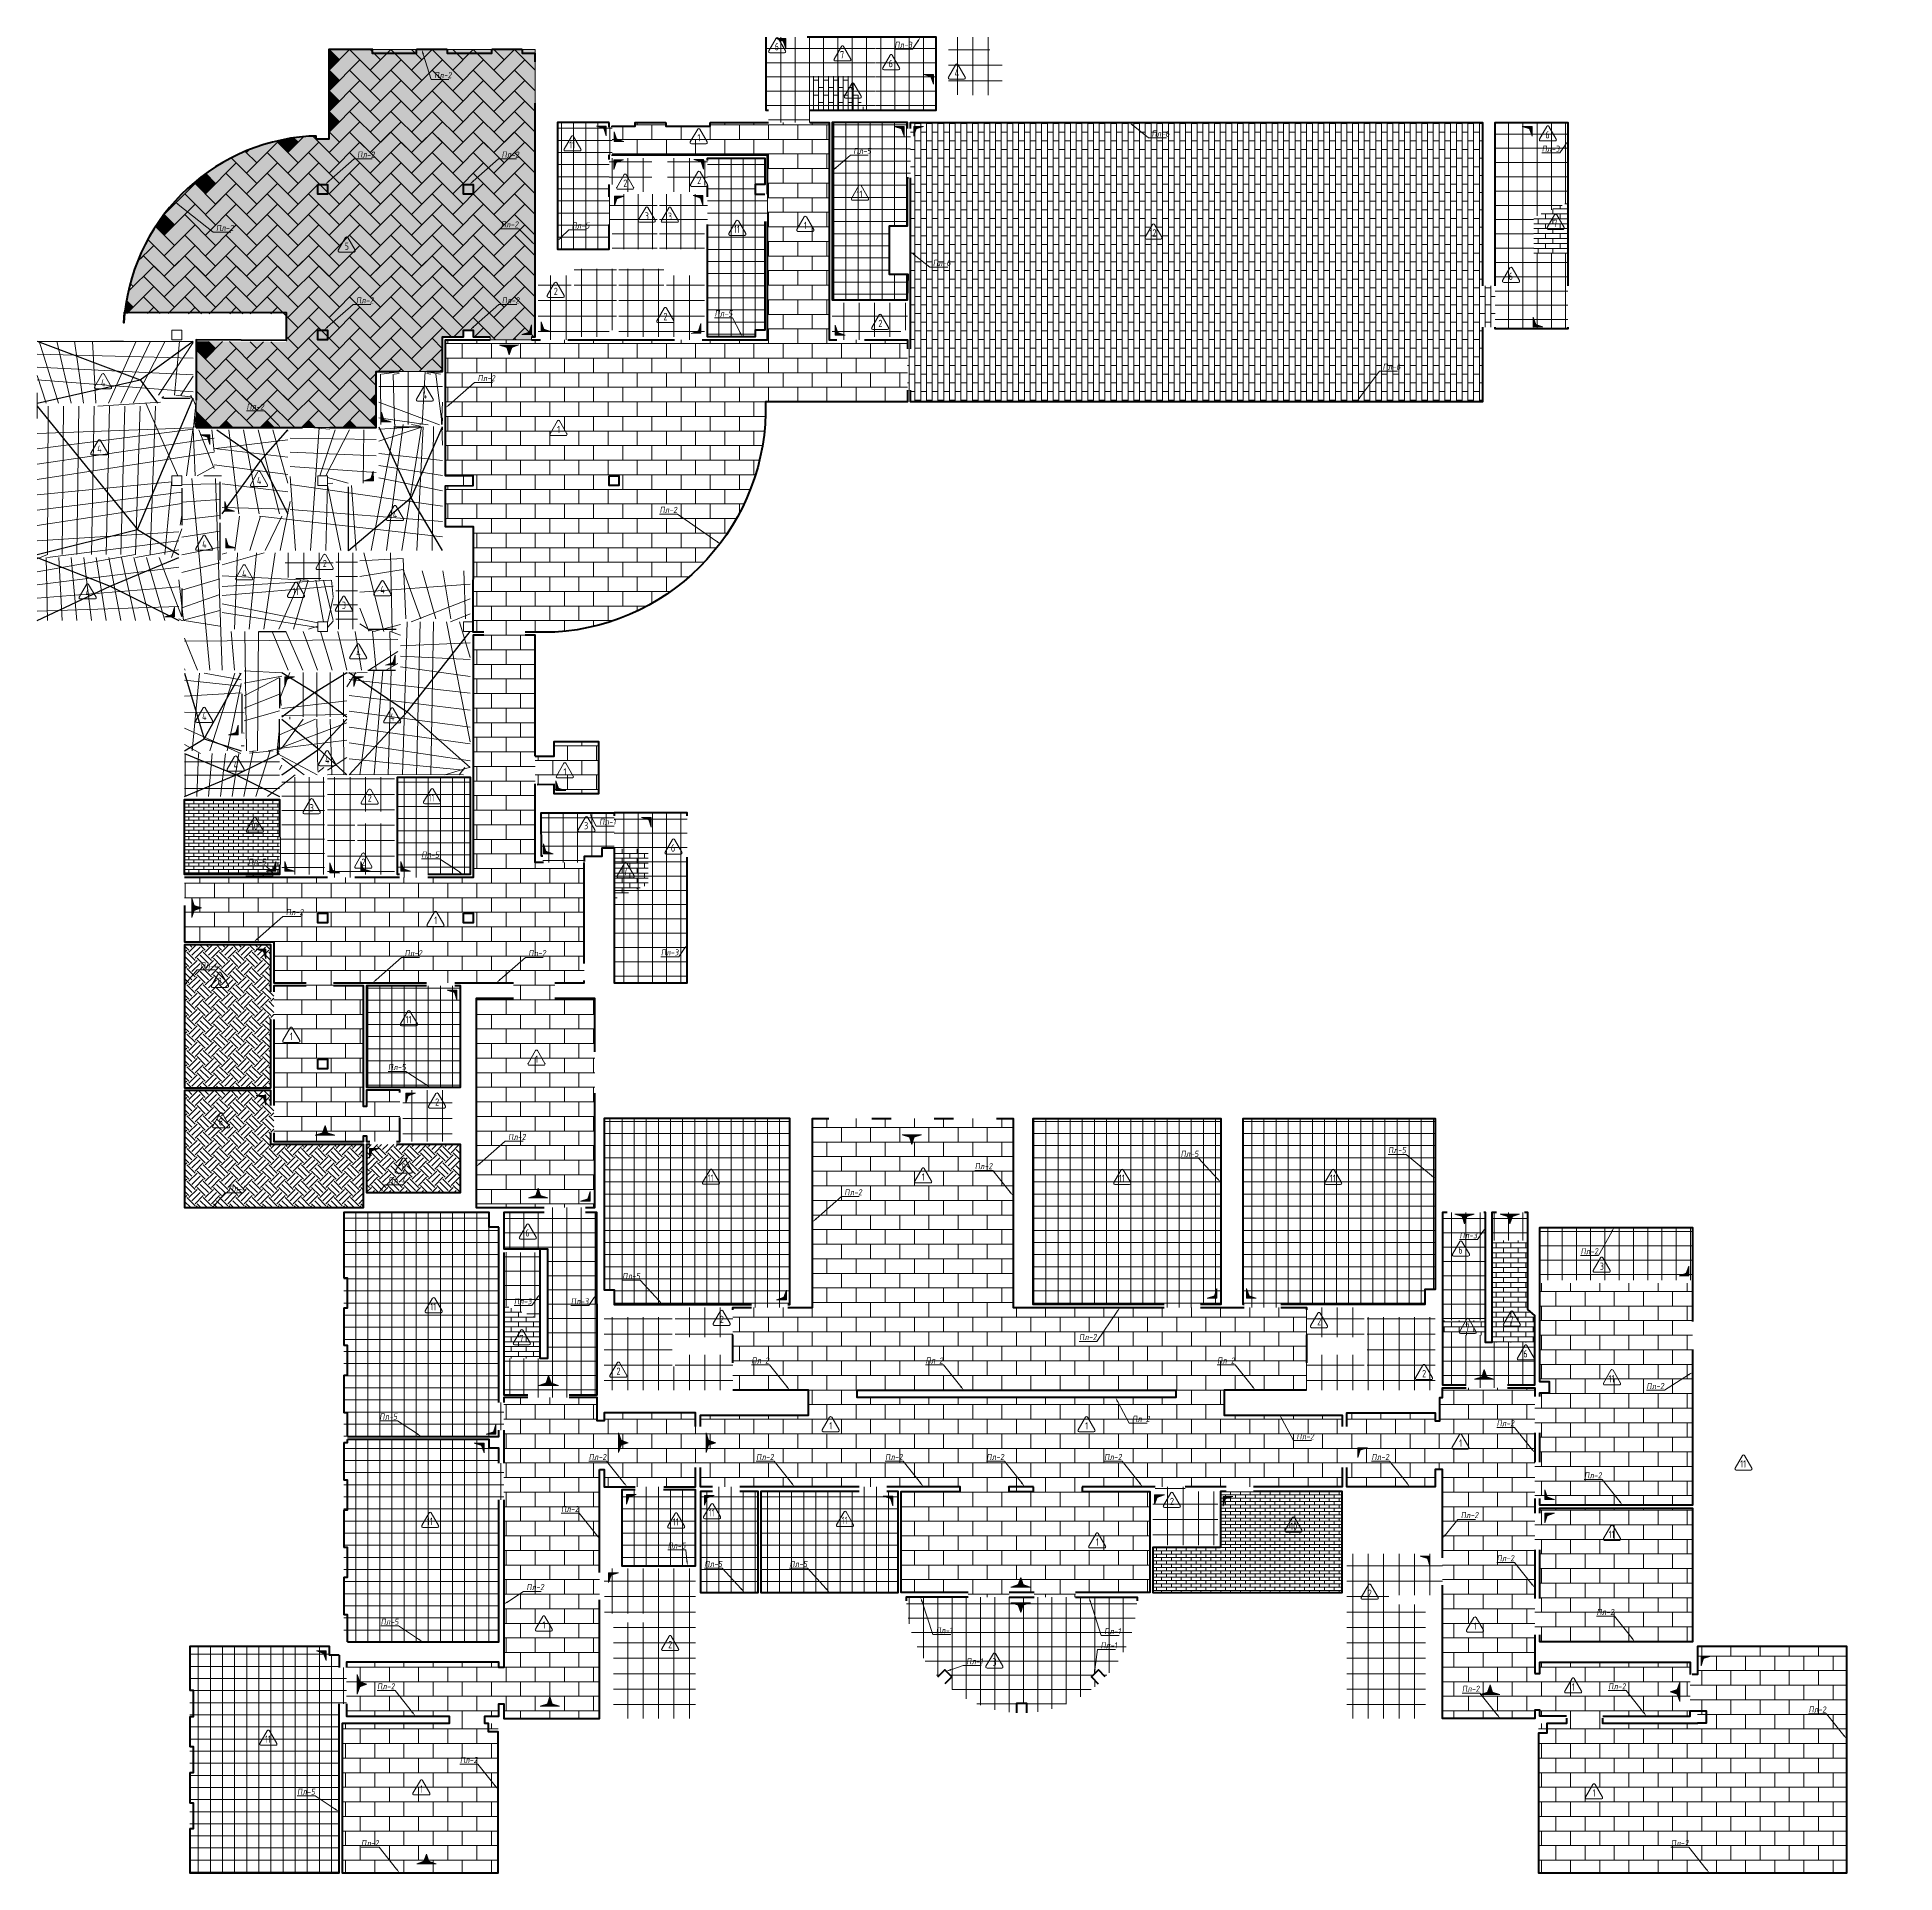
# Model space of a CAD drawing. Header units: millimetres. Extents: x -477324 to 554022, y -132142 to 283081.
# Drawn here: x -217984 to -141515, y 55305 to 130861 of the extents above; entities that cross this region are included whole.
import ezdxf
from ezdxf import colors
from ezdxf.entities.mleader import LeaderData, LeaderLine
from ezdxf.enums import TextEntityAlignment as Align
from ezdxf.math import Vec2, Vec3

# ---------------------------------------------------------------- set-up
doc = ezdxf.new("R2010")
doc.units = ezdxf.units.MM
doc.layers.add('RAL 9010', color=7, linetype='Continuous')
doc.layers.add('АР_2_ПЛИНТУС', color=171, linetype='Continuous')
for name, color, linetype, true_color in [('АР_1_ПЛИНТУС', 7, 'Continuous', 0x76bcab), ('АР_3_ПЛИНТУС', 7, 'Continuous', 0x38ffff), ('АР_4_ПЛИНТУС', 7, 'Continuous', 0xbd8e00), ('АР_5_ПЛИНТУС', 7, 'Continuous', 0xffd966), ('АР_6_ПЛИНТУС', 7, 'Continuous', 0xff6666)]:
    doc.layers.add(name, color=color, linetype=linetype, true_color=true_color)
for name, color, linetype, lineweight in [('АР_Выноски', 250, 'Continuous', 5), ('АР_Обводка_полы', 252, 'Continuous', 5), ('АР_Текст', 250, 'Continuous', 5)]:
    doc.layers.add(name, color=color, linetype=linetype, lineweight=lineweight)
doc.layers.add('АР_Полы_Штриховка', color=252, linetype='Continuous', lineweight=0, transparency=0.5)
doc.styles.add('ISOCPEUR', font='isocpeur.ttf', dxfattribs={"width": 0.7})
doc.styles.add('Архитект', font='isocpeur.ttf', dxfattribs={"width": 0.8, "oblique": 8})
pattern_1 = [(90, (0, 0), (-498.475, 0), []), (180, (0, 0), (-5.684341886080801e-14, -498.475), [])]
pattern_2 = [(90, (0, 0), (-635, 0), []), (180, (0, 0), (0, -635), [])]
pattern_3 = [(0, (0, 0), (0, 600.2528), []), (90, (0, 0), (-600.2528, 600.2528), [600.2528, -600.2528])]
pattern_4 = [(90, (0, 0), (-587.375, 0), []), (180, (0, 0), (-5.684341886080801e-14, -587.375), [])]
pattern_5 = [(90, (-8363953500.930922, -936163535.581596), (-635, 0), []), (180, (-8363953500.930922, -936163535.581596), (0, -635), [])]
pattern_6 = [(0, (0, 0), (0, 135.4836), []), (90, (0, 0), (-203.2, 135.4836), [135.4836, -135.4836])]
pattern_7 = [(45, (0, 0), (0, 673.5192090801866), [476.25, -476.25]), (45, (-126.284851702535, 126.284851702535), (0, 673.5192090801866), [476.25, -476.25]), (45, (-252.56970340507, 252.56970340507), (0, 673.5192090801866), [476.25, -476.25]), (135, (-252.56970340507, 336.7596045400933), (-673.5192090801866, 0), [476.25, -476.25]), (135, (-126.284851702535, 463.0444562426283), (-673.5192090801866, 0), [476.25, -476.25]), (135, (0, 589.3293079451632), (-673.5192090801866, 0), [476.25, -476.25])]
pattern_8 = [(0, (206610.5481439731, 97692.71729339752), (0, 203.2254), []), (90, (206610.5481439731, 97692.71729339752), (-304.8, 203.2254), [203.2254, -203.2254])]
pattern_9 = [(90, (206610.5481439731, 100492.7172933975), (-587.375, 0), []), (180, (206610.5481439731, 100492.7172933975), (-5.684341886080801e-14, -587.375), [])]

msp = doc.modelspace()

# ---------------------------------------------------------------- texts
at = {"layer": 'АР_Текст', "linetype": 'Continuous', "style": 'ISOCPEUR', "width": 0.7}
for s, p in [('6', (-187537.8333964761, 130319.7738737921)), ('7', (-184848.470946093, 129984.3786119955)), ('6', (-182847.4909295778, 129623.8942094586)), ('4', (-180122.0976333286, 129231.5124072581)), ('7', (-184423.3771670925, 128453.8307044849)), ('6', (-155812.8150400076, 126690.4816388433)), ('11', (-195963.4575337752, 126279.1322219692)), ('1', (-190745.585052419, 126569.2442489672)), ('11', (-184131.6369118331, 124250.3806810064)), ('3', (-192886.142274963, 123347.6895367785)), ('3', (-191935.8092621346, 123338.063638441)), ('1', (-186358.9694870156, 122964.0752317042)), ('7', (-155492.8172762971, 123048.7631659361)), ('5', (-205239.1467960751, 122108.4245330568)), ('11', (-189179.8997355228, 122803.1355298791)), ('12', (-172049.4658216446, 122653.4585583626)), ('6', (-157330.2619332637, 120868.5180411405)), ('2', (-196633.4777399682, 120247.5422885005)), ('2', (-192120.6830405019, 119207.7326820254)), ('2', (-183274.4062539496, 118928.337068485)), ('4', (-202019.0195454094, 115979.4015609305)), ('1', (-196519.8614870356, 114561.4102650958)), ('4', (-203250.2760008545, 111059.3670634837)), ('2', (-206143.8504333599, 109046.6476100814)), ('11', (-207346.2957418313, 107900.0404031813)), ('3', (-205356.3862924393, 107325.8012137584)), ('1', (-196255.9313101904, 100469.7271587904)), ('2', (-204292.2571783777, 99386.87827304739)), ('11', (-201744.2723546595, 99409.65488823748)), ('3', (-206680.3121669589, 98991.25967349962)), ('10', (-209042.7059559514, 98234.24414986523)), ('3', (-195387.4270831873, 98258.9354746337)), ('6', (-191807.9742966852, 97338.15323912655)), ('2', (-204550.0879334396, 96753.22466191265)), ('7', (-193777.6168868724, 96362.25776856109)), ('1', (-201580.5458934265, 94357.72697522212)), ('8', (-210472.6223950417, 91851.48172991758)), ('11', (-202696.7135370903, 90272.91724643798)), ('1', (-207518.3122850237, 89584.80300038704)), ('1', (-197423.3635655625, 88643.75067921012)), ('2', (-201518.892652986, 86879.0461574205)), ('8', (-210420.3356682174, 86066.9485020703)), ('8', (-202890.0596812255, 84203.49828574026)), ('11', (-190259.6164920487, 83748.28975056473)), ('1', (-181510.0520522775, 83796.6362718906)), ('11', (-173333.6195179065, 83743.56370001414)), ('11', (-164649.3216336024, 83744.3593262384)), ('6', (-197800.0001138797, 81494.57148057094)), ('6', (-159393.7362503473, 80792.94432833476)), ('3', (-153576.250563852, 80121.59889817866)), ('11', (-201678.658115365, 78458.18329713086)), ('2', (-189801.3009672997, 77935.04550584953)), ('2', (-165213.4476939066, 77840.54142305756)), ('7', (-157297.9465352878, 77911.63257038535)), ('7', (-198049.3189566215, 77143.70839024766)), ('7', (-159109.4773501101, 77606.24651961832)), ('6', (-156720.8646473846, 76516.78268370719)), ('2', (-194052.1260610683, 75801.88234083087)), ('2', (-160892.5276367808, 75703.00923898572)), ('11', (-153176.8313732551, 75492.7966405031)), ('1', (-185315.1760320788, 73556.5251056948)), ('1', (-174781.4329038397, 73556.5251056948)), ('1', (-159387.9153397083, 72843.68246733001)), ('11', (-147760.0314809372, 71985.17147545589)), ('11', (-201819.6699930838, 69622.25546417164)), ('11', (-191696.410484612, 69600.22116874368)), ('11', (-190218.4586391654, 69978.62060510961)), ('11', (-184743.8603159173, 69661.99368537462)), ('1', (-174341.8318857782, 68773.12329314218)), ('11', (-153175.5075229638, 69087.4592157529)), ('2', (-163129.0745060489, 66661.29583793518)), ('1', (-197125.1135494778, 65355.46083180013)), ('1', (-158791.9991110292, 65309.85775268532)), ('2', (-191924.6731844771, 64550.39789576398)), ('3', (-178575.6264662677, 63832.46888677147)), ('1', (-154749.9896934037, 62806.24196771649)), ('11', (-208482.9321972801, 60656.66671845468)), ('1', (-202161.8656450961, 58606.48212998442)), ('1', (-153895.4442160282, 58443.12483075552))]:
    msp.add_text(s, height=300, dxfattribs=at).set_placement(p, align=Align.CENTER)

# ---------------------------------------------------------------- blocks, each defined once
blk = doc.blocks.new('Обеденный зал')
at = {"layer": 'RAL 9010', "ltscale": 100, "true_color": 0x636466}
h = blk.add_hatch(color=251, dxfattribs=at)
h.dxf.hatch_style = 1
h.paths.add_polyline_path([(-84273.56140943534, -36052.66519103088), (-84273.56140943535, -36886.47470268257), (-84258.84278366307, -36901.19332845486), (-83834.57871495117, -36476.92925974284), (-84258.84278366317, -36052.66519103088)])
at = {"layer": 'RAL 9010', "ltscale": 100, "true_color": 0xc7c8ca}
h = blk.add_hatch(color=9, dxfattribs=at)
h.dxf.hatch_style = 1
h.paths.add_polyline_path([(-82561.78650881542, -36052.6651910309), (-83410.31464623922, -36052.66519103094), (-82561.78650881533, -36901.19332845486), (-82137.5224401034, -36476.92925974284)])
h.paths.add_polyline_path([(-83410.31464623916, -36052.66519103089), (-84258.8427836631, -36052.66519103106), (-83834.57871495115, -36476.92925974284)])
at = {"layer": 'RAL 9010', "ltscale": 100, "true_color": 0xffffff}
h = blk.add_hatch(color=7, dxfattribs=at)
h.dxf.hatch_style = 1
h.paths.add_polyline_path([(-84258.84278366307, -36901.19332845486), (-83834.57871495117, -37325.45739716676), (-82986.05057752732, -36476.92925974284), (-83410.31464623922, -36052.66519103094)])
h.paths.add_polyline_path([(-83410.31464623922, -36901.19332845486), (-82561.78650881536, -37749.72146587865), (-82137.5224401034, -37325.45739716676), (-82986.05057752732, -36476.92925974284)])
h = blk.add_hatch(color=7, dxfattribs=at)
h.dxf.hatch_style = 1
h.paths.add_polyline_path([(-81713.25837139148, -36052.66519103092), (-82561.78650881536, -36052.66519103094), (-82137.5224401034, -36476.92925974284)])
h.paths.add_polyline_path([(-80864.73023396764, -36052.66519103094), (-81713.25837139151, -36052.66519103106), (-80864.73023396762, -36901.19332845486), (-80440.4661652557, -36476.92925974284)])
at = {"layer": 'RAL 9010', "ltscale": 100, "true_color": 0x636466}
h = blk.add_hatch(color=251, dxfattribs=at)
h.dxf.hatch_style = 1
h.paths.add_polyline_path([(-81713.25837139151, -36901.19332845486), (-80864.73023396765, -37749.72146587865), (-80440.4661652557, -37325.45739716676), (-81288.99430267955, -36476.92925974296)])
h.paths.add_polyline_path([(-81288.99430267955, -36476.92925974296), (-81713.25837139151, -36052.66519103094), (-82561.78650881536, -36901.19332845486), (-82137.5224401034, -37325.45739716676)])
h = blk.add_hatch(color=251, dxfattribs=at)
h.dxf.hatch_style = 1
h.paths.add_polyline_path([(-80016.20209654378, -36052.66519103095), (-80864.73023396765, -36052.66519103094), (-80440.4661652557, -36476.92925974284)])
h.paths.add_polyline_path([(-79167.67395912, -36052.66519103096), (-80016.20209654377, -36052.66519103094), (-79167.67395911991, -36901.19332845486), (-78743.40989040802, -36476.92925974296)])
at = {"layer": 'RAL 9010', "ltscale": 100, "true_color": 0xc7c8ca}
h = blk.add_hatch(color=9, dxfattribs=at)
h.dxf.hatch_style = 1
h.paths.add_polyline_path([(-80016.2020965438, -36901.19332845486), (-79167.67395911994, -37749.72146587865), (-78743.40989040799, -37325.45739716676), (-79591.93802783184, -36476.92925974296)])
h.paths.add_polyline_path([(-79591.93802783184, -36476.92925974296), (-80016.2020965438, -36052.66519103094), (-80864.73023396765, -36901.19332845486), (-80440.4661652557, -37325.45739716676)])
h = blk.add_hatch(color=9, dxfattribs=at)
h.dxf.hatch_style = 1
h.paths.add_polyline_path([(-78319.14582169612, -36052.66519103098), (-79167.67395911994, -36052.66519103106), (-78743.40989040802, -36476.92925974284)])
h.paths.add_polyline_path([(-77470.61768427218, -36052.665191031), (-78319.14582169609, -36052.66519103106), (-77470.6176842722, -36901.19332845486), (-77046.3536155603, -36476.92925974284)])
at = {"layer": 'RAL 9010', "ltscale": 100, "true_color": 0xffffff}
h = blk.add_hatch(color=7, dxfattribs=at)
h.dxf.hatch_style = 1
h.paths.add_polyline_path([(-77470.61768427223, -37749.72146587865), (-77046.35361556028, -37325.45739716676), (-77894.88175298413, -36476.92925974296), (-78319.14582169609, -36901.19332845486)])
h.paths.add_polyline_path([(-77894.88175298413, -36476.92925974296), (-78319.14582169609, -36052.66519103106), (-79167.67395911994, -36901.19332845486), (-78743.40989040799, -37325.45739716676)])
h = blk.add_hatch(color=7, dxfattribs=at)
h.dxf.hatch_style = 1
h.paths.add_polyline_path([(-76622.08954684836, -36052.66519103102), (-77470.61768427223, -36052.66519103094), (-77046.35361556028, -36476.92925974296)])
h.paths.add_polyline_path([(-75773.52680917285, -36901.15872820317), (-75773.56140942447, -36052.66519103102), (-76622.08954684838, -36052.66519103094), (-75773.56140942452, -36901.19332845486)])
at = {"layer": 'RAL 9010', "ltscale": 100, "true_color": 0x636466}
h = blk.add_hatch(color=251, dxfattribs=at)
h.dxf.hatch_style = 1
h.paths.add_polyline_path([(-77470.61768427223, -36901.19332845486), (-77046.35361556028, -37325.45739716676), (-76197.82547813642, -36476.92925974296), (-76622.08954684838, -36052.66519103094)])
h.paths.add_polyline_path([(-75773.49220892118, -37749.65226537531), (-75773.52680635083, -36901.2279315285), (-76197.82547813642, -36476.92925974296), (-76622.08954684838, -36901.19332845486), (-75773.56140942452, -37749.72146587865)])
at = {"layer": 'RAL 9010', "ltscale": 100, "true_color": 0xc7c8ca}
h = blk.add_hatch(color=9, dxfattribs=at)
h.dxf.hatch_style = 1
h.paths.add_polyline_path([(-84273.56140943534, -36886.47470268256), (-84273.56140943535, -37735.00284010638), (-84258.84278366307, -37749.72146587865), (-83834.57871495117, -37325.45739716676)])
at = {"layer": 'RAL 9010', "ltscale": 100, "true_color": 0x636466}
h = blk.add_hatch(color=251, dxfattribs=at)
h.dxf.hatch_style = 1
h.paths.add_polyline_path([(-82561.7865088153, -38598.24960330268), (-82137.52244010335, -38173.98553459067), (-82986.05057752726, -37325.45739716687), (-83410.31464623916, -37749.72146587889)])
h.paths.add_polyline_path([(-82986.05057752726, -37325.45739716687), (-83410.31464623916, -36901.19332845497), (-84258.84278366301, -37749.72146587889), (-83834.57871495112, -38173.98553459067)])
at = {"layer": 'RAL 9010', "ltscale": 100, "true_color": 0xc7c8ca}
h = blk.add_hatch(color=9, dxfattribs=at)
h.dxf.hatch_style = 1
h.paths.add_polyline_path([(-81713.25837139145, -37749.72146587889), (-80864.7302339676, -38598.24960330268), (-80440.46616525564, -38173.98553459067), (-81288.9943026795, -37325.45739716687)])
h.paths.add_polyline_path([(-82561.7865088153, -37749.72146587889), (-82137.52244010335, -38173.98553459067), (-81288.9943026795, -37325.45739716687), (-81713.25837139145, -36901.19332845497)])
at = {"layer": 'RAL 9010', "ltscale": 100, "true_color": 0xffffff}
h = blk.add_hatch(color=7, dxfattribs=at)
h.dxf.hatch_style = 1
h.paths.add_polyline_path([(-79591.93802783178, -37325.45739716687), (-80016.20209654374, -37749.72146587889), (-79167.67395911989, -38598.24960330268), (-78743.40989040793, -38173.98553459067)])
h.paths.add_polyline_path([(-79591.93802783178, -37325.45739716687), (-80016.20209654374, -36901.19332845497), (-80864.7302339676, -37749.72146587889), (-80440.46616525564, -38173.98553459067)])
at = {"layer": 'RAL 9010', "ltscale": 100, "true_color": 0x636466}
h = blk.add_hatch(color=251, dxfattribs=at)
h.dxf.hatch_style = 1
h.paths.add_polyline_path([(-77894.88175298407, -37325.45739716687), (-78319.14582169603, -37749.72146587889), (-77470.61768427218, -38598.24960330268), (-77046.35361556022, -38173.98553459067)])
h.paths.add_polyline_path([(-77894.88175298407, -37325.45739716687), (-78319.14582169603, -36901.19332845497), (-79167.67395911989, -37749.72146587889), (-78743.40989040793, -38173.98553459067)])
at = {"layer": 'RAL 9010', "ltscale": 100, "true_color": 0xc7c8ca}
h = blk.add_hatch(color=9, dxfattribs=at)
h.dxf.hatch_style = 1
h.paths.add_polyline_path([(-77470.61768427218, -37749.72146587889), (-77046.35361556022, -38173.98553459067), (-76197.82547813636, -37325.45739716687), (-76622.08954684832, -36901.19332845497)])
h.paths.add_polyline_path([(-75773.45760866953, -38598.14580254776), (-75773.49220327719, -37749.79067202604), (-76197.82547813636, -37325.45739716687), (-76622.08954684832, -37749.72146587889), (-75773.56140942447, -38598.24960330268)])
at = {"layer": 'RAL 9010', "ltscale": 100, "true_color": 0xffffff}
h = blk.add_hatch(color=7, dxfattribs=at)
h.dxf.hatch_style = 1
h.paths.add_polyline_path([(-84273.56140943534, -37735.00284010647), (-84273.56140943535, -38583.53097753034), (-84258.84278366301, -38598.24960330268), (-83834.57871495112, -38173.98553459067)])
at = {"layer": 'RAL 9010', "ltscale": 100, "true_color": 0xc7c8ca}
h = blk.add_hatch(color=9, dxfattribs=at)
h.dxf.hatch_style = 1
h.paths.add_polyline_path([(-82561.78650881528, -39446.77774072648), (-82137.52244010335, -39022.51367201458), (-82986.05057752726, -38173.98553459067), (-83410.31464623916, -38598.24960330268)])
h.paths.add_polyline_path([(-82986.05057752726, -38173.98553459067), (-83410.31464623919, -37749.72146587877), (-84258.84278366304, -38598.24960330268), (-83834.57871495109, -39022.51367201458)])
at = {"layer": 'RAL 9010', "ltscale": 100, "true_color": 0xffffff}
h = blk.add_hatch(color=7, dxfattribs=at)
h.dxf.hatch_style = 1
h.paths.add_polyline_path([(-80864.73023396757, -39446.77774072648), (-80440.46616525564, -39022.51367201458), (-81288.99430267952, -38173.98553459067), (-81713.25837139145, -38598.24960330268)])
h.paths.add_polyline_path([(-82561.7865088153, -38598.24960330268), (-82137.52244010335, -39022.51367201458), (-81288.99430267952, -38173.98553459067), (-81713.25837139145, -37749.72146587889)])
at = {"layer": 'RAL 9010', "ltscale": 100, "true_color": 0x636466}
h = blk.add_hatch(color=251, dxfattribs=at)
h.dxf.hatch_style = 1
h.paths.add_polyline_path([(-79167.67395911986, -39446.77774072648), (-78743.40989040796, -39022.5136720147), (-79591.93802783181, -38173.98553459067), (-80016.20209654371, -38598.24960330268)])
h.paths.add_polyline_path([(-79591.93802783181, -38173.98553459079), (-80016.20209654374, -37749.72146587889), (-80864.7302339676, -38598.24960330268), (-80440.46616525564, -39022.51367201458)])
at = {"layer": 'RAL 9010', "ltscale": 100, "true_color": 0xc7c8ca}
h = blk.add_hatch(color=9, dxfattribs=at)
h.dxf.hatch_style = 1
h.paths.add_polyline_path([(-77470.61768427215, -39446.77774072648), (-77046.35361556025, -39022.51367201458), (-77894.8817529841, -38173.98553459067), (-78319.14582169603, -38598.24960330268)])
h.paths.add_polyline_path([(-79167.67395911989, -38598.24960330268), (-78743.40989040796, -39022.51367201458), (-77894.8817529841, -38173.98553459079), (-78319.14582169603, -37749.72146587889)])
at = {"layer": 'RAL 9010', "ltscale": 100, "true_color": 0xffffff}
h = blk.add_hatch(color=7, dxfattribs=at)
h.dxf.hatch_style = 1
h.paths.add_polyline_path([(-77470.61768427218, -38598.24960330268), (-77046.35361556022, -39022.5136720147), (-76197.82547813636, -38173.98553459067), (-76622.08954684832, -37749.72146587889)])
h.paths.add_polyline_path([(-75773.42300841789, -39446.6393397199), (-75773.45760020352, -38598.35341252361), (-76197.82547813636, -38173.98553459067), (-76622.08954684832, -38598.24960330268), (-75773.56140942447, -39446.77774072648)])
at = {"layer": 'RAL 9010', "ltscale": 100, "true_color": 0x636466}
h = blk.add_hatch(color=251, dxfattribs=at)
h.dxf.hatch_style = 1
h.paths.add_polyline_path([(-84273.56140943535, -38583.53097753029), (-84273.56140943537, -39432.05911495411), (-84258.84278366301, -39446.77774072648), (-83834.57871495112, -39022.51367201458)])
at = {"layer": 'RAL 9010', "ltscale": 100, "true_color": 0xffffff}
h = blk.add_hatch(color=7, dxfattribs=at)
h.dxf.hatch_style = 1
h.paths.add_polyline_path([(-84258.84278366301, -39446.77774072648), (-83834.57871495112, -39871.04180943849), (-82986.05057752726, -39022.51367201458), (-83410.31464623916, -38598.24960330268)])
h.paths.add_polyline_path([(-83410.31464623916, -39446.77774072648), (-82561.7865088153, -40295.30587815039), (-82137.52244010335, -39871.04180943849), (-82986.05057752726, -39022.51367201458)])
at = {"layer": 'RAL 9010', "ltscale": 100, "true_color": 0x636466}
h = blk.add_hatch(color=251, dxfattribs=at)
h.dxf.hatch_style = 1
h.paths.add_polyline_path([(-81713.25837139145, -39446.77774072648), (-80864.7302339676, -40295.30587815039), (-80440.46616525564, -39871.04180943849), (-81288.9943026795, -39022.5136720147)])
h.paths.add_polyline_path([(-81288.9943026795, -39022.5136720147), (-81713.25837139145, -38598.24960330268), (-82561.7865088153, -39446.77774072648), (-82137.52244010335, -39871.04180943849)])
at = {"layer": 'RAL 9010', "ltscale": 100, "true_color": 0xc7c8ca}
h = blk.add_hatch(color=9, dxfattribs=at)
h.dxf.hatch_style = 1
h.paths.add_polyline_path([(-80016.20209654374, -39446.77774072648), (-79167.67395911989, -40295.30587815039), (-78743.40989040793, -39871.04180943849), (-79591.93802783178, -39022.5136720147)])
h.paths.add_polyline_path([(-79591.93802783178, -39022.5136720147), (-80016.20209654374, -38598.24960330268), (-80864.7302339676, -39446.77774072648), (-80440.46616525564, -39871.04180943849)])
at = {"layer": 'RAL 9010', "ltscale": 100, "true_color": 0xffffff}
h = blk.add_hatch(color=7, dxfattribs=at)
h.dxf.hatch_style = 1
h.paths.add_polyline_path([(-77470.61768427218, -40295.30587815039), (-77046.35361556022, -39871.04180943849), (-77894.88175298407, -39022.5136720147), (-78319.14582169603, -39446.77774072648)])
h.paths.add_polyline_path([(-77894.88175298407, -39022.5136720147), (-78319.14582169603, -38598.24960330268), (-79167.67395911989, -39446.77774072648), (-78743.40989040793, -39871.04180943849)])
at = {"layer": 'RAL 9010', "ltscale": 100, "true_color": 0x636466}
h = blk.add_hatch(color=251, dxfattribs=at)
h.dxf.hatch_style = 1
h.paths.add_polyline_path([(-77470.61768427218, -39446.77774072648), (-77046.35361556022, -39871.04180943849), (-76197.82547813636, -39022.5136720147), (-76622.08954684832, -38598.24960330268)])
h.paths.add_polyline_path([(-75773.38840816621, -40295.13287689214), (-75773.42299712985, -39446.91615302118), (-76197.82547813636, -39022.5136720147), (-76622.08954684832, -39446.77774072648), (-75773.56140942447, -40295.30587815039)])
h = blk.add_hatch(color=251, dxfattribs=at)
h.dxf.hatch_style = 1
edge = h.paths.add_edge_path()
edge.add_arc((-84526.70571680681, -47795.30026498496), 8194.978285122339, 98.34202394529876, 103.4110690621515)
edge.add_line((-86427.41481766186, -39823.79011899923), (-85955.89905851072, -40295.30587815039))
edge.add_line((-85955.89905851072, -40295.30587815039), (-85531.63498979883, -39871.04180943849))
edge.add_line((-85531.63498979883, -39871.04180943849), (-85715.64903141667, -39687.02776782064))
at = {"layer": 'RAL 9010', "ltscale": 100, "true_color": 0xffffff}
h = blk.add_hatch(color=7, dxfattribs=at)
h.dxf.hatch_style = 1
h.paths.add_polyline_path([(-85107.37092108681, -40295.30587815051), (-84258.84278366296, -41143.83401557431), (-83834.57871495106, -40719.56994686241), (-84683.10685237491, -39871.04180943849)])
edge = h.paths.add_edge_path()
edge.add_arc((-84526.70571680798, -47795.30026497357), 8194.9782851109, 92.91344504795003, 95.39506334880751)
edge.add_line((-85297.21834564758, -39636.62516528748), (-85955.89905851067, -40295.30587815051))
edge.add_line((-85955.89905851067, -40295.30587815051), (-85531.63498979877, -40719.56994686241))
edge.add_line((-85531.63498979877, -40719.56994686241), (-84683.10685237491, -39871.04180943849))
edge.add_line((-84683.10685237491, -39871.04180943849), (-84943.23432447284, -39610.91433734064))
at = {"layer": 'RAL 9010', "ltscale": 100, "true_color": 0xc7c8ca}
h = blk.add_hatch(color=9, dxfattribs=at)
h.dxf.hatch_style = 1
edge = h.paths.add_edge_path()
edge.add_arc((-84526.70571680852, -47795.30026497256), 8194.978285109839, 95.39506334880639, 98.34202394529923)
edge.add_line((-85715.64903141663, -39687.02776782063), (-85531.63498979883, -39871.04180943849))
edge.add_line((-85531.63498979883, -39871.04180943849), (-85297.21834564785, -39636.62516528751))
edge = h.paths.add_edge_path()
edge.add_line((-84273.56140943535, -39432.05911495423), (-84273.56140943535, -39742.66519103086))
edge.add_line((-84273.56140943535, -39742.66519103086), (-84783.56140943535, -39742.66519103085))
edge.add_line((-84783.56140943535, -39742.66519103085), (-84783.56140943535, -39604.34829059329))
edge.add_arc((-84526.70571680945, -47795.30026492896), 8194.978285066269, 91.79611919352571, 92.9134450479548)
edge.add_line((-84943.23432447272, -39610.91433734064), (-84258.84278366301, -40295.30587815039))
edge.add_line((-84258.84278366301, -40295.30587815039), (-83834.57871495112, -39871.04180943849))
edge.add_line((-83834.57871495112, -39871.04180943849), (-84273.56140943535, -39432.05911495423))
at = {"layer": 'RAL 9010', "ltscale": 100, "true_color": 0x636466}
h = blk.add_hatch(color=251, dxfattribs=at)
h.dxf.hatch_style = 1
h.paths.add_polyline_path([(-82561.78650881525, -41143.83401557431), (-82137.52244010329, -40719.56994686241), (-82986.0505775272, -39871.04180943849), (-83410.3146462391, -40295.30587815051)])
h.paths.add_polyline_path([(-82986.0505775272, -39871.04180943849), (-83410.3146462391, -39446.77774072671), (-84258.84278366296, -40295.30587815051), (-83834.57871495106, -40719.56994686241)])
at = {"layer": 'RAL 9010', "ltscale": 100, "true_color": 0xc7c8ca}
h = blk.add_hatch(color=9, dxfattribs=at)
h.dxf.hatch_style = 1
h.paths.add_polyline_path([(-81713.25837139139, -40295.30587815051), (-80864.73023396754, -41143.83401557431), (-80440.46616525558, -40719.56994686241), (-81288.99430267944, -39871.04180943849)])
h.paths.add_polyline_path([(-82561.78650881525, -40295.30587815051), (-82137.52244010329, -40719.56994686241), (-81288.99430267944, -39871.04180943849), (-81713.25837139139, -39446.77774072671)])
at = {"layer": 'RAL 9010', "ltscale": 100, "true_color": 0xffffff}
h = blk.add_hatch(color=7, dxfattribs=at)
h.dxf.hatch_style = 1
h.paths.add_polyline_path([(-79591.93802783173, -39871.04180943849), (-80016.20209654368, -40295.30587815051), (-79167.67395911983, -41143.83401557431), (-78743.40989040787, -40719.56994686241)])
h.paths.add_polyline_path([(-79591.93802783173, -39871.04180943849), (-80016.20209654368, -39446.77774072671), (-80864.73023396754, -40295.30587815051), (-80440.46616525558, -40719.56994686241)])
at = {"layer": 'RAL 9010', "ltscale": 100, "true_color": 0x636466}
h = blk.add_hatch(color=251, dxfattribs=at)
h.dxf.hatch_style = 1
h.paths.add_polyline_path([(-77894.88175298402, -39871.04180943849), (-78319.14582169597, -40295.30587815051), (-77470.61768427212, -41143.83401557431), (-77046.35361556016, -40719.56994686241)])
h.paths.add_polyline_path([(-77894.88175298402, -39871.04180943849), (-78319.14582169597, -39446.77774072671), (-79167.67395911983, -40295.30587815051), (-78743.40989040787, -40719.56994686241)])
at = {"layer": 'RAL 9010', "ltscale": 100, "true_color": 0xc7c8ca}
h = blk.add_hatch(color=9, dxfattribs=at)
h.dxf.hatch_style = 1
h.paths.add_polyline_path([(-77470.61768427212, -40295.30587815051), (-77046.35361556016, -40719.56994686241), (-76197.8254781363, -39871.04180943849), (-76622.08954684826, -39446.77774072671)])
h.paths.add_polyline_path([(-75773.35380791457, -41143.62641406447), (-75773.38839405621, -40295.47889351863), (-76197.8254781363, -39871.04180943849), (-76622.08954684826, -40295.30587815051), (-75773.56140942441, -41143.83401557431)])
h = blk.add_hatch(color=9, dxfattribs=at)
h.dxf.hatch_style = 1
h.paths.add_polyline_path([(-88501.48347078223, -41143.83401557431), (-87652.95533335838, -41992.36215299822), (-87228.69126464648, -41568.09808428632), (-88077.21940207033, -40719.56994686241)])
edge = h.paths.add_edge_path()
edge.add_arc((-84526.70571680805, -47795.30026498007), 8194.978285117273, 117.291484707011, 125.9240547096793)
edge.add_line((-89334.8009958904, -41159.04462789001), (-88925.74753949419, -41568.09808428632))
edge.add_line((-88925.74753949419, -41568.09808428632), (-88077.21940207033, -40719.56994686241))
edge.add_line((-88077.21940207033, -40719.56994686241), (-88284.24653510778, -40512.54281382498))
at = {"layer": 'RAL 9010', "ltscale": 100, "true_color": 0x636466}
h = blk.add_hatch(color=251, dxfattribs=at)
h.dxf.hatch_style = 1
edge = h.paths.add_edge_path()
edge.add_arc((-84526.70571680853, -47795.30026497898), 8194.978285116069, 112.8278802638517, 117.2914847070113)
edge.add_line((-88284.24653510776, -40512.54281382498), (-87652.95533335838, -41143.83401557431))
edge.add_line((-87652.95533335838, -41143.83401557431), (-87228.69126464648, -40719.56994686241))
edge.add_line((-87228.69126464648, -40719.56994686241), (-87706.06326691023, -40242.19794459861))
at = {"layer": 'RAL 9010', "ltscale": 100, "true_color": 0xc7c8ca}
h = blk.add_hatch(color=9, dxfattribs=at)
h.dxf.hatch_style = 1
h.paths.add_polyline_path([(-86804.42719593452, -40295.30587815051), (-85955.89905851067, -41143.83401557431), (-85531.63498979877, -40719.56994686241), (-86380.16312722262, -39871.04180943849)])
edge = h.paths.add_edge_path()
edge.add_arc((-84526.70571680817, -47795.30026497881), 8194.978285116054, 103.4110690621526, 111.475496299691)
edge.add_line((-87526.91415722293, -40169.26470201507), (-87652.95533335838, -40295.30587815051))
edge.add_line((-87652.95533335838, -40295.30587815051), (-87228.69126464648, -40719.56994686241))
edge.add_line((-87228.69126464648, -40719.56994686241), (-86380.16312722262, -39871.04180943849))
edge.add_line((-86380.16312722262, -39871.04180943849), (-86427.4148176619, -39823.79011899923))
at = {"layer": 'RAL 9010', "ltscale": 100, "true_color": 0xffffff}
h = blk.add_hatch(color=7, dxfattribs=at)
h.dxf.hatch_style = 1
h.paths.add_polyline_path([(-86380.16312722262, -40719.56994686241), (-86804.42719593452, -41143.83401557431), (-85955.89905851067, -41992.36215299822), (-85531.63498979874, -41568.09808428632)])
h.paths.add_polyline_path([(-87652.9553333584, -41143.83401557431), (-87228.69126464645, -41568.09808428632), (-86380.16312722262, -40719.56994686241), (-86804.42719593455, -40295.30587815051)])
at = {"layer": 'RAL 9010', "ltscale": 100, "true_color": 0x636466}
h = blk.add_hatch(color=251, dxfattribs=at)
h.dxf.hatch_style = 1
h.paths.add_polyline_path([(-85955.89905851067, -41143.83401557431), (-85531.63498979877, -41568.09808428632), (-84683.10685237491, -40719.56994686241), (-85107.37092108681, -40295.30587815051)])
h.paths.add_polyline_path([(-85107.37092108681, -41143.83401557431), (-84258.84278366296, -41992.36215299822), (-83834.57871495106, -41568.09808428632), (-84683.10685237491, -40719.56994686241)])
at = {"layer": 'RAL 9010', "ltscale": 100, "true_color": 0xc7c8ca}
h = blk.add_hatch(color=9, dxfattribs=at)
h.dxf.hatch_style = 1
h.paths.add_polyline_path([(-82561.78650881522, -41992.36215299822), (-82137.52244010329, -41568.09808428632), (-82986.0505775272, -40719.56994686241), (-83410.3146462391, -41143.83401557431)])
h.paths.add_polyline_path([(-82986.0505775272, -40719.56994686241), (-83410.31464623913, -40295.30587815051), (-84258.84278366299, -41143.83401557431), (-83834.57871495103, -41568.09808428632)])
at = {"layer": 'RAL 9010', "ltscale": 100, "true_color": 0xffffff}
h = blk.add_hatch(color=7, dxfattribs=at)
h.dxf.hatch_style = 1
h.paths.add_polyline_path([(-80864.73023396751, -41992.36215299822), (-80440.46616525558, -41568.09808428632), (-81288.99430267946, -40719.56994686241), (-81713.25837139139, -41143.83401557431)])
h.paths.add_polyline_path([(-82561.78650881525, -41143.83401557431), (-82137.52244010329, -41568.09808428632), (-81288.99430267946, -40719.56994686241), (-81713.25837139139, -40295.30587815051)])
at = {"layer": 'RAL 9010', "ltscale": 100, "true_color": 0x636466}
h = blk.add_hatch(color=251, dxfattribs=at)
h.dxf.hatch_style = 1
h.paths.add_polyline_path([(-79167.6739591198, -41992.36215299822), (-78743.4098904079, -41568.09808428632), (-79591.93802783175, -40719.56994686241), (-80016.20209654365, -41143.83401557431)])
h.paths.add_polyline_path([(-79591.93802783175, -40719.56994686252), (-80016.20209654368, -40295.30587815051), (-80864.73023396754, -41143.83401557431), (-80440.46616525558, -41568.09808428632)])
at = {"layer": 'RAL 9010', "ltscale": 100, "true_color": 0xc7c8ca}
h = blk.add_hatch(color=9, dxfattribs=at)
h.dxf.hatch_style = 1
h.paths.add_polyline_path([(-77470.61768427209, -41992.36215299822), (-77046.35361556019, -41568.09808428632), (-77894.88175298405, -40719.56994686241), (-78319.14582169597, -41143.83401557431)])
h.paths.add_polyline_path([(-79167.67395911983, -41143.83401557431), (-78743.4098904079, -41568.09808428632), (-77894.88175298405, -40719.56994686252), (-78319.14582169597, -40295.30587815051)])
at = {"layer": 'RAL 9010', "ltscale": 100, "true_color": 0xffffff}
h = blk.add_hatch(color=7, dxfattribs=at)
h.dxf.hatch_style = 1
h.paths.add_polyline_path([(-77470.61768427212, -41143.83401557431), (-77046.35361556016, -41568.09808428632), (-76197.8254781363, -40719.56994686241), (-76622.08954684826, -40295.30587815051)])
h.paths.add_polyline_path([(-75773.31920766289, -41992.11995123671), (-75773.35379098252, -41144.04163401623), (-76197.8254781363, -40719.56994686241), (-76622.08954684826, -41143.83401557431), (-75773.56140942441, -41992.36215299822)])
at = {"layer": 'RAL 9010', "ltscale": 100, "true_color": 0x636466}
h = blk.add_hatch(color=251, dxfattribs=at)
h.dxf.hatch_style = 1
edge = h.paths.add_edge_path()
edge.add_arc((-84526.70571680876, -47795.30026497959), 8194.978285116467, 125.9240547096776, 130.1511201952163)
edge.add_line((-89810.87564086626, -41531.49812033799), (-89350.01160820608, -41992.36215299822))
edge.add_line((-89350.01160820608, -41992.36215299822), (-88925.74753949419, -41568.09808428632))
edge.add_line((-88925.74753949419, -41568.09808428632), (-89334.80099589044, -41159.04462789003))
at = {"layer": 'RAL 9010', "ltscale": 100, "true_color": 0xffffff}
h = blk.add_hatch(color=7, dxfattribs=at)
h.dxf.hatch_style = 1
h.paths.add_polyline_path([(-88077.21940207033, -41568.09808428632), (-88501.48347078223, -41992.36215299822), (-87652.95533335838, -42840.89029042213), (-87228.69126464648, -42416.62622171012)])
h.paths.add_polyline_path([(-88077.21940207033, -41568.09808428632), (-88501.48347078223, -41143.83401557431), (-89350.01160820608, -41992.36215299822), (-88925.74753949419, -42416.62622171012)])
at = {"layer": 'RAL 9010', "ltscale": 100, "true_color": 0x636466}
h = blk.add_hatch(color=251, dxfattribs=at)
h.dxf.hatch_style = 1
h.paths.add_polyline_path([(-87652.95533335838, -41992.36215299822), (-87228.69126464648, -42416.62622171012), (-86380.16312722262, -41568.09808428632), (-86804.42719593452, -41143.83401557431)])
h.paths.add_polyline_path([(-86804.42719593452, -41992.36215299822), (-85955.89905851067, -42840.89029042213), (-85531.63498979877, -42416.62622171012), (-86380.16312722262, -41568.09808428632)])
at = {"layer": 'RAL 9010', "ltscale": 100, "true_color": 0xc7c8ca}
h = blk.add_hatch(color=9, dxfattribs=at)
h.dxf.hatch_style = 1
h.paths.add_polyline_path([(-84258.84278366296, -42840.89029042213), (-83834.57871495106, -42416.62622171012), (-84683.10685237491, -41568.09808428632), (-85107.37092108681, -41992.36215299822)])
h.paths.add_polyline_path([(-84683.10685237491, -41568.09808428632), (-85107.37092108681, -41143.83401557431), (-85955.89905851067, -41992.36215299822), (-85531.63498979877, -42416.62622171012)])
at = {"layer": 'RAL 9010', "ltscale": 100, "true_color": 0xffffff}
h = blk.add_hatch(color=7, dxfattribs=at)
h.dxf.hatch_style = 1
h.paths.add_polyline_path([(-84258.84278366296, -41992.36215299822), (-83834.57871495106, -42416.62622171012), (-82986.0505775272, -41568.09808428632), (-83410.3146462391, -41143.83401557431)])
h.paths.add_polyline_path([(-83410.3146462391, -41992.36215299822), (-82561.78650881525, -42840.89029042213), (-82137.52244010329, -42416.62622171012), (-82986.0505775272, -41568.09808428632)])
at = {"layer": 'RAL 9010', "ltscale": 100, "true_color": 0x636466}
h = blk.add_hatch(color=251, dxfattribs=at)
h.dxf.hatch_style = 1
h.paths.add_polyline_path([(-81713.25837139139, -41992.36215299822), (-80864.73023396754, -42840.89029042213), (-80440.46616525558, -42416.62622171012), (-81288.99430267944, -41568.09808428632)])
h.paths.add_polyline_path([(-81288.99430267944, -41568.09808428632), (-81713.25837139139, -41143.83401557431), (-82561.78650881525, -41992.36215299822), (-82137.52244010329, -42416.62622171012)])
at = {"layer": 'RAL 9010', "ltscale": 100, "true_color": 0xc7c8ca}
h = blk.add_hatch(color=9, dxfattribs=at)
h.dxf.hatch_style = 1
h.paths.add_polyline_path([(-80016.20209654368, -41992.36215299822), (-79167.67395911983, -42840.89029042213), (-78743.40989040787, -42416.62622171012), (-79591.93802783173, -41568.09808428632)])
h.paths.add_polyline_path([(-79591.93802783173, -41568.09808428632), (-80016.20209654368, -41143.83401557431), (-80864.73023396754, -41992.36215299822), (-80440.46616525558, -42416.62622171012)])
at = {"layer": 'RAL 9010', "ltscale": 100, "true_color": 0xffffff}
h = blk.add_hatch(color=7, dxfattribs=at)
h.dxf.hatch_style = 1
h.paths.add_polyline_path([(-77470.61768427212, -42840.89029042213), (-77046.35361556016, -42416.62622171012), (-77894.88175298402, -41568.09808428632), (-78319.14582169597, -41992.36215299822)])
h.paths.add_polyline_path([(-77894.88175298402, -41568.09808428632), (-78319.14582169597, -41143.83401557431), (-79167.67395911983, -41992.36215299822), (-78743.40989040787, -42416.62622171012)])
at = {"layer": 'RAL 9010', "ltscale": 100, "true_color": 0x636466}
h = blk.add_hatch(color=251, dxfattribs=at)
h.dxf.hatch_style = 1
h.paths.add_polyline_path([(-77470.61768427212, -41992.36215299822), (-77046.35361556016, -42416.62622171012), (-76197.8254781363, -41568.09808428632), (-76622.08954684826, -41143.83401557431)])
h.paths.add_polyline_path([(-75773.28460741125, -42840.61348840896), (-75773.31918790887, -41992.60437451371), (-76197.8254781363, -41568.09808428632), (-76622.08954684826, -41992.36215299822), (-75773.56140942441, -42840.89029042213)])
at = {"layer": 'RAL 9010', "ltscale": 100, "true_color": 0xffffff}
h = blk.add_hatch(color=7, dxfattribs=at)
h.dxf.hatch_style = 1
h.paths.add_polyline_path([(-91047.06788305374, -42840.89029042213), (-90622.80381434184, -43265.15435913415), (-89774.27567691798, -42416.62622171023), (-90198.53974562988, -41992.36215299834)])
h.paths.add_polyline_path([(-89350.01160820603, -43689.41842784593), (-88925.74753949413, -43265.15435913415), (-89774.27567691798, -42416.62622171023), (-90198.53974562988, -42840.89029042213)])
at = {"layer": 'RAL 9010', "ltscale": 100, "true_color": 0xc7c8ca}
h = blk.add_hatch(color=9, dxfattribs=at)
h.dxf.hatch_style = 1
h.paths.add_polyline_path([(-90198.53974562994, -41992.36215299822), (-89350.01160820608, -42840.89029042213), (-88925.74753949419, -42416.62622171012), (-89774.27567691804, -41568.09808428632)])
edge = h.paths.add_edge_path()
edge.add_arc((-84526.70571680654, -47795.30026498224), 8194.978285119916, 130.1511201952167, 138.5490614729811)
edge.add_line((-90669.02909225546, -42370.40094379657), (-90622.8038143419, -42416.62622171012))
edge.add_line((-90622.8038143419, -42416.62622171012), (-89774.27567691804, -41568.09808428632))
edge.add_line((-89774.27567691804, -41568.09808428632), (-89810.8756408663, -41531.49812033804))
at = {"layer": 'RAL 9010', "ltscale": 100, "true_color": 0x636466}
h = blk.add_hatch(color=251, dxfattribs=at)
h.dxf.hatch_style = 1
h.paths.add_polyline_path([(-89350.01160820603, -42840.89029042213), (-88925.74753949413, -43265.15435913415), (-88077.21940207027, -42416.62622171023), (-88501.48347078217, -41992.36215299834)])
h.paths.add_polyline_path([(-87652.95533335832, -43689.41842784593), (-87228.69126464642, -43265.15435913415), (-88077.21940207027, -42416.62622171023), (-88501.48347078217, -42840.89029042213)])
at = {"layer": 'RAL 9010', "ltscale": 100, "true_color": 0xc7c8ca}
h = blk.add_hatch(color=9, dxfattribs=at)
h.dxf.hatch_style = 1
h.paths.add_polyline_path([(-87652.95533335832, -42840.89029042213), (-87228.69126464642, -43265.15435913415), (-86380.16312722256, -42416.62622171023), (-86804.42719593446, -41992.36215299834)])
h.paths.add_polyline_path([(-86804.42719593446, -42840.89029042213), (-85955.89905851061, -43689.41842784593), (-85531.63498979871, -43265.15435913415), (-86380.16312722256, -42416.62622171023)])
at = {"layer": 'RAL 9010', "ltscale": 100, "true_color": 0xffffff}
h = blk.add_hatch(color=7, dxfattribs=at)
h.dxf.hatch_style = 1
h.paths.add_polyline_path([(-85107.37092108675, -42840.89029042213), (-84258.8427836629, -43689.41842784593), (-83834.578714951, -43265.15435913415), (-84683.10685237485, -42416.62622171023)])
h.paths.add_polyline_path([(-84683.10685237485, -42416.62622171023), (-85107.37092108675, -41992.36215299834), (-85955.89905851061, -42840.89029042213), (-85531.63498979871, -43265.15435913415)])
at = {"layer": 'RAL 9010', "ltscale": 100, "true_color": 0x636466}
h = blk.add_hatch(color=251, dxfattribs=at)
h.dxf.hatch_style = 1
h.paths.add_polyline_path([(-82561.78650881519, -43689.41842784593), (-82137.52244010323, -43265.15435913415), (-82986.05057752714, -42416.62622171023), (-83410.31464623904, -42840.89029042213)])
h.paths.add_polyline_path([(-82986.05057752714, -42416.62622171023), (-83410.31464623904, -41992.36215299834), (-84258.8427836629, -42840.89029042213), (-83834.578714951, -43265.15435913415)])
at = {"layer": 'RAL 9010', "ltscale": 100, "true_color": 0xc7c8ca}
h = blk.add_hatch(color=9, dxfattribs=at)
h.dxf.hatch_style = 1
h.paths.add_polyline_path([(-81713.25837139133, -42840.89029042213), (-80864.73023396748, -43689.41842784593), (-80440.46616525552, -43265.15435913415), (-81288.99430267938, -42416.62622171023)])
h.paths.add_polyline_path([(-82561.78650881519, -42840.89029042213), (-82137.52244010323, -43265.15435913415), (-81288.99430267938, -42416.62622171023), (-81713.25837139133, -41992.36215299834)])
at = {"layer": 'RAL 9010', "ltscale": 100, "true_color": 0xffffff}
h = blk.add_hatch(color=7, dxfattribs=at)
h.dxf.hatch_style = 1
h.paths.add_polyline_path([(-79591.93802783167, -42416.62622171023), (-80016.20209654362, -42840.89029042213), (-79167.67395911977, -43689.41842784593), (-78743.40989040781, -43265.15435913415)])
h.paths.add_polyline_path([(-79591.93802783167, -42416.62622171023), (-80016.20209654362, -41992.36215299834), (-80864.73023396748, -42840.89029042213), (-80440.46616525552, -43265.15435913415)])
at = {"layer": 'RAL 9010', "ltscale": 100, "true_color": 0x636466}
h = blk.add_hatch(color=251, dxfattribs=at)
h.dxf.hatch_style = 1
h.paths.add_polyline_path([(-77894.88175298396, -42416.62622171023), (-78319.14582169591, -42840.89029042213), (-77470.61768427206, -43689.41842784593), (-77046.3536155601, -43265.15435913415)])
h.paths.add_polyline_path([(-77894.88175298396, -42416.62622171023), (-78319.14582169591, -41992.36215299834), (-79167.67395911977, -42840.89029042213), (-78743.40989040781, -43265.15435913415)])
at = {"layer": 'RAL 9010', "ltscale": 100, "true_color": 0xc7c8ca}
h = blk.add_hatch(color=9, dxfattribs=at)
h.dxf.hatch_style = 1
h.paths.add_polyline_path([(-77470.61768427206, -42840.89029042213), (-77046.3536155601, -43265.15435913415), (-76197.82547813625, -42416.62622171023), (-76622.0895468482, -41992.36215299834)])
h.paths.add_polyline_path([(-75773.25000715957, -43689.10702558128), (-75773.2845848352, -42841.1671150113), (-76197.82547813625, -42416.62622171023), (-76622.0895468482, -42840.89029042213), (-75773.56140942435, -43689.41842784605)])
at = {"layer": 'RAL 9010', "ltscale": 100, "true_color": 0xffffff}
h = blk.add_hatch(color=7, dxfattribs=at)
h.dxf.hatch_style = 1
edge = h.paths.add_edge_path()
edge.add_arc((-84526.70571681621, -47795.30026497581), 8194.978285108262, 147.024758305345, 151.3527300878346)
edge.add_line((-91718.5182583985, -43866.49618992502), (-91047.06788305374, -44537.94656526996))
edge.add_line((-91047.06788305374, -44537.94656526996), (-90622.80381434184, -44113.68249655794))
edge.add_line((-90622.80381434184, -44113.68249655794), (-91401.52082412878, -43334.96548677106))
at = {"layer": 'RAL 9010', "ltscale": 100, "true_color": 0xc7c8ca}
h = blk.add_hatch(color=9, dxfattribs=at)
h.dxf.hatch_style = 1
edge = h.paths.add_edge_path()
edge.add_arc((-84526.70571680495, -47795.3002649831), 8194.978285121675, 142.7654880312696, 147.0247583053444)
edge.add_line((-91401.52082412872, -43334.96548677097), (-91047.06788305374, -43689.41842784593))
edge.add_line((-91047.06788305374, -43689.41842784593), (-90622.80381434184, -43265.15435913415))
edge.add_line((-90622.80381434184, -43265.15435913415), (-91051.26547747037, -42836.69269600557))
at = {"layer": 'RAL 9010', "ltscale": 100, "true_color": 0x636466}
h = blk.add_hatch(color=251, dxfattribs=at)
h.dxf.hatch_style = 1
h.paths.add_polyline_path([(-91047.06788305374, -43689.41842784593), (-90622.80381434184, -44113.68249655794), (-89774.27567691798, -43265.15435913415), (-90198.53974562988, -42840.89029042213)])
h.paths.add_polyline_path([(-90198.53974562988, -43689.41842784593), (-89350.01160820603, -44537.94656526996), (-88925.74753949413, -44113.68249655794), (-89774.27567691798, -43265.15435913415)])
at = {"layer": 'RAL 9010', "ltscale": 100, "true_color": 0xc7c8ca}
h = blk.add_hatch(color=9, dxfattribs=at)
h.dxf.hatch_style = 1
h.paths.add_polyline_path([(-89350.01160820603, -43689.41842784593), (-88925.74753949413, -44113.68249655794), (-88077.21940207027, -43265.15435913415), (-88501.48347078217, -42840.89029042213)])
h.paths.add_polyline_path([(-88501.48347078217, -43689.41842784593), (-87652.95533335832, -44537.94656526996), (-87228.69126464642, -44113.68249655794), (-88077.21940207027, -43265.15435913415)])
at = {"layer": 'RAL 9010', "ltscale": 100, "true_color": 0xffffff}
h = blk.add_hatch(color=7, dxfattribs=at)
h.dxf.hatch_style = 1
h.paths.add_polyline_path([(-86380.16312722256, -43265.15435913415), (-86804.42719593446, -43689.41842784593), (-85955.89905851061, -44537.94656526996), (-85531.63498979868, -44113.68249655794)])
h.paths.add_polyline_path([(-87652.95533335835, -43689.41842784593), (-87228.69126464639, -44113.68249655794), (-86380.16312722256, -43265.15435913415), (-86804.42719593449, -42840.89029042213)])
at = {"layer": 'RAL 9010', "ltscale": 100, "true_color": 0x636466}
h = blk.add_hatch(color=251, dxfattribs=at)
h.dxf.hatch_style = 1
h.paths.add_polyline_path([(-85955.89905851061, -43689.41842784593), (-85531.63498979871, -44113.68249655794), (-84683.10685237485, -43265.15435913415), (-85107.37092108675, -42840.89029042213)])
h.paths.add_polyline_path([(-85107.37092108675, -43689.41842784593), (-84258.8427836629, -44537.94656526996), (-83834.578714951, -44113.68249655794), (-84683.10685237485, -43265.15435913415)])
at = {"layer": 'RAL 9010', "ltscale": 100, "true_color": 0xc7c8ca}
h = blk.add_hatch(color=9, dxfattribs=at)
h.dxf.hatch_style = 1
h.paths.add_polyline_path([(-82561.78650881516, -44537.94656526996), (-82137.52244010323, -44113.68249655794), (-82986.05057752714, -43265.15435913415), (-83410.31464623904, -43689.41842784593)])
h.paths.add_polyline_path([(-82986.05057752714, -43265.15435913415), (-83410.31464623907, -42840.89029042213), (-84258.84278366293, -43689.41842784605), (-83834.57871495097, -44113.68249655794)])
at = {"layer": 'RAL 9010', "ltscale": 100, "true_color": 0xffffff}
h = blk.add_hatch(color=7, dxfattribs=at)
h.dxf.hatch_style = 1
h.paths.add_polyline_path([(-80864.73023396745, -44537.94656526996), (-80440.46616525552, -44113.68249655794), (-81288.9943026794, -43265.15435913415), (-81713.25837139133, -43689.41842784605)])
h.paths.add_polyline_path([(-82561.78650881519, -43689.41842784593), (-82137.52244010323, -44113.68249655794), (-81288.9943026794, -43265.15435913415), (-81713.25837139133, -42840.89029042213)])
at = {"layer": 'RAL 9010', "ltscale": 100, "true_color": 0x636466}
h = blk.add_hatch(color=251, dxfattribs=at)
h.dxf.hatch_style = 1
h.paths.add_polyline_path([(-79167.67395911974, -44537.94656526996), (-78743.40989040784, -44113.68249655794), (-79591.9380278317, -43265.15435913415), (-80016.2020965436, -43689.41842784593)])
h.paths.add_polyline_path([(-79591.9380278317, -43265.15435913415), (-80016.20209654362, -42840.89029042213), (-80864.73023396748, -43689.41842784593), (-80440.46616525552, -44113.68249655794)])
at = {"layer": 'RAL 9010', "ltscale": 100, "true_color": 0xc7c8ca}
h = blk.add_hatch(color=9, dxfattribs=at)
h.dxf.hatch_style = 1
h.paths.add_polyline_path([(-77470.61768427203, -44537.94656526996), (-77046.35361556013, -44113.68249655794), (-77894.88175298399, -43265.15435913415), (-78319.14582169591, -43689.41842784605)])
h.paths.add_polyline_path([(-79167.67395911977, -43689.41842784605), (-78743.40989040784, -44113.68249655794), (-77894.88175298399, -43265.15435913415), (-78319.14582169591, -42840.89029042213)])
at = {"layer": 'RAL 9010', "ltscale": 100, "true_color": 0xffffff}
h = blk.add_hatch(color=7, dxfattribs=at)
h.dxf.hatch_style = 1
h.paths.add_polyline_path([(-77470.61768427206, -43689.41842784593), (-77046.3536155601, -44113.68249655794), (-76197.82547813625, -43265.15435913415), (-76622.0895468482, -42840.89029042213)])
h.paths.add_polyline_path([(-75773.21540690794, -44537.60056275355), (-75773.24998176156, -43689.72985550882), (-76197.82547813625, -43265.15435913415), (-76622.0895468482, -43689.41842784593), (-75773.56140942435, -44537.94656526996)])
at = {"layer": 'RAL 9010', "ltscale": 100, "true_color": 0x636466}
h = blk.add_hatch(color=251, dxfattribs=at)
h.dxf.hatch_style = 1
h.paths.add_polyline_path([(-91047.06788305374, -45386.47470269375), (-90622.80381434184, -44962.21063398174), (-91471.3319517657, -44113.68249655794), (-91895.59602047759, -44537.94656526996)])
edge = h.paths.add_edge_path()
edge.add_arc((-84526.70571680542, -47795.30026498211), 8194.97828512077, 151.3527300878324, 158.5245037003107)
edge.add_line((-92152.74127977363, -44795.09182456585), (-91471.3319517657, -44113.68249655794))
edge.add_line((-91471.3319517657, -44113.68249655794), (-91718.51825839853, -43866.49618992505))
at = {"layer": 'RAL 9010', "ltscale": 100, "true_color": 0xc7c8ca}
h = blk.add_hatch(color=9, dxfattribs=at)
h.dxf.hatch_style = 1
h.paths.add_polyline_path([(-91047.06788305374, -44537.94656526996), (-90622.80381434184, -44962.21063398174), (-89774.27567691798, -44113.68249655794), (-90198.53974562988, -43689.41842784593)])
h.paths.add_polyline_path([(-90198.53974562988, -44537.94656526996), (-89350.01160820603, -45386.47470269375), (-88925.74753949413, -44962.21063398174), (-89774.27567691798, -44113.68249655794)])
at = {"layer": 'RAL 9010', "ltscale": 100, "true_color": 0xffffff}
h = blk.add_hatch(color=7, dxfattribs=at)
h.dxf.hatch_style = 1
h.paths.add_polyline_path([(-88077.21940207027, -44113.68249655794), (-88501.48347078217, -44537.94656526996), (-87652.95533335832, -45386.47470269375), (-87228.69126464642, -44962.21063398174)])
h.paths.add_polyline_path([(-88077.21940207027, -44113.68249655794), (-88501.48347078217, -43689.41842784593), (-89350.01160820603, -44537.94656526996), (-88925.74753949413, -44962.21063398174)])
at = {"layer": 'RAL 9010', "ltscale": 100, "true_color": 0x636466}
h = blk.add_hatch(color=251, dxfattribs=at)
h.dxf.hatch_style = 1
h.paths.add_polyline_path([(-87652.95533335832, -44537.94656526996), (-87228.69126464642, -44962.21063398174), (-86380.16312722256, -44113.68249655794), (-86804.42719593446, -43689.41842784593)])
h.paths.add_polyline_path([(-86804.42719593446, -44537.94656526996), (-85955.89905851061, -45386.47470269375), (-85531.63498979871, -44962.21063398174), (-86380.16312722256, -44113.68249655794)])
at = {"layer": 'RAL 9010', "ltscale": 100, "true_color": 0xc7c8ca}
h = blk.add_hatch(color=9, dxfattribs=at)
h.dxf.hatch_style = 1
h.paths.add_polyline_path([(-84258.8427836629, -45386.47470269375), (-83834.578714951, -44962.21063398174), (-84683.10685237485, -44113.68249655794), (-85107.37092108675, -44537.94656526996)])
h.paths.add_polyline_path([(-84683.10685237485, -44113.68249655794), (-85107.37092108675, -43689.41842784593), (-85955.89905851061, -44537.94656526996), (-85531.63498979871, -44962.21063398174)])
at = {"layer": 'RAL 9010', "ltscale": 100, "true_color": 0xffffff}
h = blk.add_hatch(color=7, dxfattribs=at)
h.dxf.hatch_style = 1
h.paths.add_polyline_path([(-84258.8427836629, -44537.94656526996), (-83834.578714951, -44962.21063398174), (-82986.05057752714, -44113.68249655794), (-83410.31464623904, -43689.41842784593)])
h.paths.add_polyline_path([(-83410.31464623904, -44537.94656526996), (-82561.78650881519, -45386.47470269375), (-82137.52244010323, -44962.21063398174), (-82986.05057752714, -44113.68249655794)])
at = {"layer": 'RAL 9010', "ltscale": 100, "true_color": 0x636466}
h = blk.add_hatch(color=251, dxfattribs=at)
h.dxf.hatch_style = 1
h.paths.add_polyline_path([(-81713.25837139133, -44537.94656526996), (-80864.73023396748, -45386.47470269375), (-80440.46616525552, -44962.21063398174), (-81288.99430267938, -44113.68249655794)])
h.paths.add_polyline_path([(-81288.99430267938, -44113.68249655794), (-81713.25837139133, -43689.41842784593), (-82561.78650881519, -44537.94656526996), (-82137.52244010323, -44962.21063398174)])
at = {"layer": 'RAL 9010', "ltscale": 100, "true_color": 0xc7c8ca}
h = blk.add_hatch(color=9, dxfattribs=at)
h.dxf.hatch_style = 1
h.paths.add_polyline_path([(-80016.20209654362, -44537.94656526996), (-79167.67395911977, -45386.47470269375), (-78743.40989040781, -44962.21063398174), (-79591.93802783167, -44113.68249655794)])
h.paths.add_polyline_path([(-79591.93802783167, -44113.68249655794), (-80016.20209654362, -43689.41842784593), (-80864.73023396748, -44537.94656526996), (-80440.46616525552, -44962.21063398174)])
at = {"layer": 'RAL 9010', "ltscale": 100, "true_color": 0xffffff}
h = blk.add_hatch(color=7, dxfattribs=at)
h.dxf.hatch_style = 1
h.paths.add_polyline_path([(-77470.61768427206, -45386.47470269375), (-77046.3536155601, -44962.21063398174), (-77894.88175298396, -44113.68249655794), (-78319.14582169591, -44537.94656526996)])
h.paths.add_polyline_path([(-77894.88175298396, -44113.68249655794), (-78319.14582169591, -43689.41842784605), (-79167.67395911977, -44537.94656526996), (-78743.40989040781, -44962.21063398174)])
at = {"layer": 'RAL 9010', "ltscale": 100, "true_color": 0x636466}
h = blk.add_hatch(color=251, dxfattribs=at)
h.dxf.hatch_style = 1
h.paths.add_polyline_path([(-77470.61768427206, -44537.94656526996), (-77046.3536155601, -44962.21063398174), (-76197.82547813625, -44113.68249655794), (-76622.0895468482, -43689.41842784593)])
h.paths.add_polyline_path([(-75773.1808066563, -45386.09409992571), (-75773.2153786879, -44538.29259600626), (-76197.82547813625, -44113.68249655794), (-76622.0895468482, -44537.94656526996), (-75773.56140942435, -45386.47470269375)])
at = {"layer": 'RAL 9010', "ltscale": 100, "true_color": 0xc7c8ca}
h = blk.add_hatch(color=9, dxfattribs=at)
h.dxf.hatch_style = 1
h.paths.add_polyline_path([(-91895.59602047753, -45386.47470269387), (-91047.06788305368, -46235.00284011767), (-90622.80381434178, -45810.73877140577), (-91471.33195176563, -44962.21063398197)])
edge = h.paths.add_edge_path()
edge.add_arc((-84526.7057168112, -47795.30026497998), 8194.978285114616, 158.5245037003128, 165.0791993402499)
edge.add_line((-92445.37118320224, -45685.22767739301), (-92319.86008918949, -45810.73877140577))
edge.add_line((-92319.86008918949, -45810.73877140577), (-91471.33195176563, -44962.21063398197))
edge.add_line((-91471.33195176563, -44962.21063398197), (-91895.59602047753, -44537.94656526996))
edge.add_line((-91895.59602047753, -44537.94656526996), (-92152.74127977379, -44795.09182456625))
at = {"layer": 'RAL 9010', "ltscale": 100, "true_color": 0xffffff}
h = blk.add_hatch(color=7, dxfattribs=at)
h.dxf.hatch_style = 1
h.paths.add_polyline_path([(-91047.06788305368, -45386.47470269387), (-90622.80381434178, -45810.73877140577), (-89774.27567691793, -44962.21063398197), (-90198.53974562982, -44537.94656526996)])
h.paths.add_polyline_path([(-89350.01160820597, -46235.00284011767), (-88925.74753949407, -45810.73877140577), (-89774.27567691793, -44962.21063398197), (-90198.53974562982, -45386.47470269387)])
at = {"layer": 'RAL 9010', "ltscale": 100, "true_color": 0x636466}
h = blk.add_hatch(color=251, dxfattribs=at)
h.dxf.hatch_style = 1
h.paths.add_polyline_path([(-89350.01160820597, -45386.47470269387), (-88925.74753949407, -45810.73877140577), (-88077.21940207022, -44962.21063398197), (-88501.48347078211, -44537.94656526996)])
h.paths.add_polyline_path([(-87652.95533335826, -46235.00284011767), (-87228.69126464636, -45810.73877140577), (-88077.21940207022, -44962.21063398197), (-88501.48347078211, -45386.47470269387)])
at = {"layer": 'RAL 9010', "ltscale": 100, "true_color": 0xc7c8ca}
h = blk.add_hatch(color=9, dxfattribs=at)
h.dxf.hatch_style = 1
h.paths.add_polyline_path([(-87652.95533335826, -45386.47470269387), (-87228.69126464636, -45810.73877140577), (-86380.1631272225, -44962.21063398197), (-86804.4271959344, -44537.94656526996)])
h.paths.add_polyline_path([(-86804.4271959344, -45386.47470269387), (-85955.89905851055, -46235.00284011767), (-85531.63498979865, -45810.73877140577), (-86380.1631272225, -44962.21063398197)])
at = {"layer": 'RAL 9010', "ltscale": 100, "true_color": 0xffffff}
h = blk.add_hatch(color=7, dxfattribs=at)
h.dxf.hatch_style = 1
h.paths.add_polyline_path([(-85107.3709210867, -45386.47470269387), (-84258.84278366284, -46235.00284011767), (-83834.57871495094, -45810.73877140577), (-84683.1068523748, -44962.21063398197)])
h.paths.add_polyline_path([(-84683.1068523748, -44962.21063398197), (-85107.3709210867, -44537.94656526996), (-85955.89905851055, -45386.47470269387), (-85531.63498979865, -45810.73877140577)])
at = {"layer": 'RAL 9010', "ltscale": 100, "true_color": 0x636466}
h = blk.add_hatch(color=251, dxfattribs=at)
h.dxf.hatch_style = 1
h.paths.add_polyline_path([(-82561.78650881513, -46235.00284011767), (-82137.52244010317, -45810.73877140577), (-82986.05057752709, -44962.21063398197), (-83410.31464623899, -45386.47470269387)])
h.paths.add_polyline_path([(-82986.05057752709, -44962.21063398197), (-83410.31464623899, -44537.94656526996), (-84258.84278366284, -45386.47470269387), (-83834.57871495094, -45810.73877140577)])
at = {"layer": 'RAL 9010', "ltscale": 100, "true_color": 0xc7c8ca}
h = blk.add_hatch(color=9, dxfattribs=at)
h.dxf.hatch_style = 1
h.paths.add_polyline_path([(-81713.25837139128, -45386.47470269387), (-80864.73023396742, -46235.00284011767), (-80440.46616525546, -45810.73877140577), (-81288.99430267932, -44962.21063398197)])
h.paths.add_polyline_path([(-82561.78650881513, -45386.47470269387), (-82137.52244010317, -45810.73877140577), (-81288.99430267932, -44962.21063398197), (-81713.25837139128, -44537.94656526996)])
at = {"layer": 'RAL 9010', "ltscale": 100, "true_color": 0xffffff}
h = blk.add_hatch(color=7, dxfattribs=at)
h.dxf.hatch_style = 1
h.paths.add_polyline_path([(-79591.93802783161, -44962.21063398197), (-80016.20209654357, -45386.47470269387), (-79167.67395911971, -46235.00284011767), (-78743.40989040775, -45810.73877140577)])
h.paths.add_polyline_path([(-79591.93802783161, -44962.21063398197), (-80016.20209654357, -44537.94656526996), (-80864.73023396742, -45386.47470269387), (-80440.46616525546, -45810.73877140577)])
at = {"layer": 'RAL 9010', "ltscale": 100, "true_color": 0x636466}
h = blk.add_hatch(color=251, dxfattribs=at)
h.dxf.hatch_style = 1
h.paths.add_polyline_path([(-77894.8817529839, -44962.21063398197), (-78319.14582169586, -45386.47470269387), (-77470.617684272, -46235.00284011767), (-77046.35361556005, -45810.73877140577)])
h.paths.add_polyline_path([(-77894.8817529839, -44962.21063398197), (-78319.14582169586, -44537.94656526996), (-79167.67395911971, -45386.47470269387), (-78743.40989040775, -45810.73877140577)])
at = {"layer": 'RAL 9010', "ltscale": 100, "true_color": 0xc7c8ca}
h = blk.add_hatch(color=9, dxfattribs=at)
h.dxf.hatch_style = 1
h.paths.add_polyline_path([(-77470.617684272, -45386.47470269387), (-77046.35361556005, -45810.73877140577), (-76197.82547813619, -44962.21063398197), (-76622.08954684815, -44537.94656526996)])
h.paths.add_polyline_path([(-75773.14620640462, -46234.58763709811), (-75773.18077561422, -45386.85533650391), (-76197.82547813619, -44962.21063398197), (-76622.08954684815, -45386.47470269387), (-75773.56140942429, -46235.00284011778)])
at = {"layer": 'RAL 9010', "ltscale": 100, "true_color": 0xffffff}
h = blk.add_hatch(color=7, dxfattribs=at)
h.dxf.hatch_style = 1
edge = h.paths.add_edge_path()
edge.add_arc((-84526.70571682326, -47795.30026497784), 8194.978285102407, 167.4698688814656, 170.0584778030567)
edge.add_line((-92598.63206476657, -46380.49493325249), (-92319.86008918949, -46659.26690882957))
edge.add_line((-92319.86008918949, -46659.26690882957), (-91471.33195176563, -45810.73877140577))
edge.add_line((-91471.33195176563, -45810.73877140577), (-91895.59602047753, -45386.47470269387))
edge.add_line((-91895.59602047753, -45386.47470269387), (-92526.49641311189, -46017.37509532818))
h.paths.add_polyline_path([(-91209.21263854596, -46921.3862220493), (-90885.93610543464, -46922.3991999225), (-90622.80381434178, -46659.26690882957), (-91471.33195176563, -45810.73877140577), (-91895.59602047753, -46235.00284011767)])
at = {"layer": 'RAL 9010', "ltscale": 100, "true_color": 0x636466}
h = blk.add_hatch(color=251, dxfattribs=at)
h.dxf.hatch_style = 1
h.paths.add_polyline_path([(-91047.06788305368, -46235.00284011767), (-90622.80381434178, -46659.26690882957), (-89774.27567691793, -45810.73877140577), (-90198.53974562982, -45386.47470269387)])
h.paths.add_polyline_path([(-89506.82197068952, -46926.720615058), (-89194.18089768224, -46927.70026701779), (-88925.74753949407, -46659.26690882957), (-89774.27567691793, -45810.73877140577), (-90198.53974562982, -46235.00284011767)])
at = {"layer": 'RAL 9010', "ltscale": 100, "true_color": 0xc7c8ca}
h = blk.add_hatch(color=9, dxfattribs=at)
h.dxf.hatch_style = 1
h.paths.add_polyline_path([(-89350.01160820597, -46235.00284011767), (-88925.74753949407, -46659.26690882957), (-88077.21940207022, -45810.73877140577), (-88501.48347078211, -45386.47470269387)])
h.paths.add_polyline_path([(-87804.43130283311, -46932.05500806672), (-87502.42568992982, -46933.00133411308), (-87228.69126464636, -46659.26690882957), (-88077.21940207022, -45810.73877140577), (-88501.48347078211, -46235.00284011767)])
at = {"layer": 'RAL 9010', "ltscale": 100, "true_color": 0xffffff}
h = blk.add_hatch(color=7, dxfattribs=at)
h.dxf.hatch_style = 1
h.paths.add_polyline_path([(-86380.1631272225, -45810.73877140577), (-86804.4271959344, -46235.00284011767), (-85955.89905851055, -47083.53097754158), (-85531.63498979862, -46659.26690882957)])
h.paths.add_polyline_path([(-87652.95533335829, -46235.00284011767), (-87228.69126464633, -46659.26690882957), (-86380.1631272225, -45810.73877140577), (-86804.42719593443, -45386.47470269387)])
at = {"layer": 'RAL 9010', "ltscale": 100, "true_color": 0x636466}
h = blk.add_hatch(color=251, dxfattribs=at)
h.dxf.hatch_style = 1
h.paths.add_polyline_path([(-85955.89905851055, -46235.00284011767), (-85531.63498979865, -46659.26690882957), (-84683.1068523748, -45810.73877140577), (-85107.3709210867, -45386.47470269387)])
h.paths.add_polyline_path([(-85107.3709210867, -46235.00284011767), (-84258.84278366284, -47083.53097754158), (-83834.57871495094, -46659.26690882957), (-84683.1068523748, -45810.73877140577)])
at = {"layer": 'RAL 9010', "ltscale": 100, "true_color": 0xc7c8ca}
h = blk.add_hatch(color=9, dxfattribs=at)
h.dxf.hatch_style = 1
h.paths.add_polyline_path([(-82561.7865088151, -47083.53097754158), (-82137.52244010317, -46659.26690882957), (-82986.05057752709, -45810.73877140577), (-83410.31464623899, -46235.00284011767)])
h.paths.add_polyline_path([(-82986.05057752709, -45810.73877140577), (-83410.31464623901, -45386.47470269375), (-84258.84278366287, -46235.00284011778), (-83834.57871495091, -46659.26690882957)])
at = {"layer": 'RAL 9010', "ltscale": 100, "true_color": 0xffffff}
h = blk.add_hatch(color=7, dxfattribs=at)
h.dxf.hatch_style = 1
h.paths.add_polyline_path([(-80864.73023396739, -47083.53097754158), (-80440.46616525546, -46659.26690882957), (-81288.99430267935, -45810.73877140577), (-81713.25837139128, -46235.00284011778)])
h.paths.add_polyline_path([(-82561.78650881513, -46235.00284011767), (-82137.52244010317, -46659.26690882957), (-81288.99430267935, -45810.73877140577), (-81713.25837139128, -45386.47470269387)])
at = {"layer": 'RAL 9010', "ltscale": 100, "true_color": 0x636466}
h = blk.add_hatch(color=251, dxfattribs=at)
h.dxf.hatch_style = 1
h.paths.add_polyline_path([(-79167.67395911968, -47083.53097754158), (-78743.40989040778, -46659.26690882968), (-79591.93802783164, -45810.73877140577), (-80016.20209654354, -46235.00284011767)])
h.paths.add_polyline_path([(-79591.93802783164, -45810.73877140577), (-80016.20209654357, -45386.47470269387), (-80864.73023396742, -46235.00284011767), (-80440.46616525546, -46659.26690882957)])
at = {"layer": 'RAL 9010', "ltscale": 100, "true_color": 0xc7c8ca}
h = blk.add_hatch(color=9, dxfattribs=at)
h.dxf.hatch_style = 1
h.paths.add_polyline_path([(-77470.61768427197, -47083.53097754158), (-77046.35361556007, -46659.26690882957), (-77894.88175298393, -45810.73877140577), (-78319.14582169586, -46235.00284011778)])
h.paths.add_polyline_path([(-79167.67395911971, -46235.00284011778), (-78743.40989040778, -46659.26690882957), (-77894.88175298393, -45810.73877140577), (-78319.14582169586, -45386.47470269387)])
at = {"layer": 'RAL 9010', "ltscale": 100, "true_color": 0xffffff}
h = blk.add_hatch(color=7, dxfattribs=at)
h.dxf.hatch_style = 1
h.paths.add_polyline_path([(-77470.617684272, -46235.00284011767), (-77046.35361556005, -46659.26690882968), (-76197.82547813619, -45810.73877140577), (-76622.08954684815, -45386.47470269387)])
h.paths.add_polyline_path([(-75773.11160615298, -47083.08117427026), (-75773.14617254057, -46235.41807700143), (-76197.82547813619, -45810.73877140577), (-76622.08954684815, -46235.00284011767), (-75773.56140942429, -47083.53097754158)])
at = {"layer": 'RAL 9010', "ltscale": 100, "true_color": 0x636466}
h = blk.add_hatch(color=251, dxfattribs=at)
h.dxf.hatch_style = 1
h.paths.add_polyline_path([(-92577.69131318702, -46917.09813282721), (-91731.81370931091, -46919.74866637486), (-91471.33195176563, -46659.26690882957), (-91895.59602047753, -46235.00284011767)])
edge = h.paths.add_edge_path()
edge.add_line((-92691.50733162292, -47136.14780382003), (-92680.81613985234, -47020.22295949253))
edge.add_line((-92680.81613985234, -47020.22295949253), (-92685.3808165012, -47024.78763614139))
edge.add_arc((-84526.70571653276, -47795.30026500553), 8194.978285394309, 174.6049366512073, 175.3629828581638)
edge.add_line((-92694.86065979571, -47132.79447564724), (-92691.50733162292, -47136.14780382003))
h.paths.add_polyline_path([(-91731.81370931085, -46919.74866637486), (-91209.2126385459, -46921.38622204928), (-91471.33195176563, -46659.26690882957)])
h = blk.add_hatch(color=251, dxfattribs=at)
h.dxf.hatch_style = 1
edge = h.paths.add_edge_path()
edge.add_line((-92680.81613985237, -47020.22295949251), (-92671.27838698521, -46916.80488037841))
edge.add_line((-92671.27838698521, -46916.80488037841), (-92577.69131318705, -46917.09813282721))
edge.add_line((-92577.69131318705, -46917.09813282721), (-92319.86008918946, -46659.26690882957))
edge.add_line((-92319.86008918946, -46659.26690882957), (-92598.63206476654, -46380.49493325251))
edge.add_arc((-84526.70571680838, -47795.30026498139), 8194.978285117637, 170.0584778030503, 174.604936651194)
edge.add_line((-92685.3808165012, -47024.78763614137), (-92680.81613985237, -47020.22295949251))
at = {"layer": 'RAL 9010', "ltscale": 100, "true_color": 0xc7c8ca}
h = blk.add_hatch(color=9, dxfattribs=at)
h.dxf.hatch_style = 1
h.paths.add_polyline_path([(-90885.93610543461, -46922.3991999225), (-90040.05850155848, -46925.04973347014), (-89774.27567691793, -46659.26690882957), (-90198.53974562982, -46235.00284011767)])
h.paths.add_polyline_path([(-90040.05850155842, -46925.04973347014), (-89506.8219706895, -46926.720615058), (-89774.27567691793, -46659.26690882957)])
at = {"layer": 'RAL 9010', "ltscale": 100, "true_color": 0xffffff}
h = blk.add_hatch(color=7, dxfattribs=at)
h.dxf.hatch_style = 1
h.paths.add_polyline_path([(-89194.18089768218, -46927.70026701778), (-88348.30329380606, -46930.35080056544), (-88077.21940207022, -46659.26690882957), (-88501.48347078211, -46235.00284011767)])
h.paths.add_polyline_path([(-88348.303293806, -46930.35080056544), (-87804.43130283308, -46932.05500806672), (-88077.21940207022, -46659.26690882957)])
at = {"layer": 'RAL 9010', "ltscale": 100, "true_color": 0x636466}
h = blk.add_hatch(color=251, dxfattribs=at)
h.dxf.hatch_style = 1
h.paths.add_polyline_path([(-86023.56140123995, -47015.86863481215), (-86023.56140435887, -47864.39676911705), (-85955.89905851055, -47932.05911496538), (-85531.63498979865, -47507.79504625348)])
h.paths.add_polyline_path([(-86656.5480860536, -46935.65186766072), (-86102.04063497666, -46937.38940107544), (-86380.1631272225, -46659.26690882957)])
h.paths.add_polyline_path([(-87502.42568992975, -46933.00133411307), (-86656.54808605365, -46935.65186766072), (-86380.1631272225, -46659.26690882957), (-86804.4271959344, -46235.00284011767)])
at = {"layer": 'RAL 9010', "ltscale": 100, "true_color": 0xc7c8ca}
h = blk.add_hatch(color=9, dxfattribs=at)
h.dxf.hatch_style = 1
h.paths.add_polyline_path([(-84258.84278366284, -47932.05911496538), (-83834.57871495094, -47507.79504625348), (-84683.1068523748, -46659.26690882957), (-85107.3709210867, -47083.53097754158)])
h.paths.add_polyline_path([(-84683.1068523748, -46659.26690882957), (-85107.3709210867, -46235.00284011767), (-85955.89905851055, -47083.53097754158), (-85531.63498979865, -47507.79504625348)])
at = {"layer": 'RAL 9010', "ltscale": 100, "true_color": 0xffffff}
h = blk.add_hatch(color=7, dxfattribs=at)
h.dxf.hatch_style = 1
h.paths.add_polyline_path([(-84258.84278366284, -47083.53097754158), (-83834.57871495094, -47507.79504625348), (-82986.05057752709, -46659.26690882957), (-83410.31464623899, -46235.00284011767)])
h.paths.add_polyline_path([(-83410.31464623899, -47083.53097754158), (-82561.78650881513, -47932.05911496538), (-82137.52244010317, -47507.79504625348), (-82986.05057752709, -46659.26690882957)])
at = {"layer": 'RAL 9010', "ltscale": 100, "true_color": 0x636466}
h = blk.add_hatch(color=251, dxfattribs=at)
h.dxf.hatch_style = 1
h.paths.add_polyline_path([(-81713.25837139128, -47083.53097754158), (-80864.73023396742, -47932.05911496538), (-80440.46616525546, -47507.79504625348), (-81288.99430267932, -46659.26690882968)])
h.paths.add_polyline_path([(-81288.99430267932, -46659.26690882968), (-81713.25837139128, -46235.00284011767), (-82561.78650881513, -47083.53097754158), (-82137.52244010317, -47507.79504625348)])
at = {"layer": 'RAL 9010', "ltscale": 100, "true_color": 0xc7c8ca}
h = blk.add_hatch(color=9, dxfattribs=at)
h.dxf.hatch_style = 1
h.paths.add_polyline_path([(-79591.93802783161, -46659.26690882968), (-80016.20209654357, -46235.00284011767), (-80864.73023396742, -47083.53097754158), (-80440.46616525546, -47507.79504625348)])
h.paths.add_polyline_path([(-79217.06788296762, -47882.66519111748), (-79118.28003527183, -47882.66519111748), (-78743.40989040775, -47507.79504625348), (-79591.93802783161, -46659.26690882968), (-80016.20209654357, -47083.53097754158)])
at = {"layer": 'RAL 9010', "ltscale": 100, "true_color": 0xffffff}
h = blk.add_hatch(color=7, dxfattribs=at)
h.dxf.hatch_style = 1
h.paths.add_polyline_path([(-77470.617684272, -47932.05911496538), (-77046.35361556005, -47507.79504625348), (-77894.8817529839, -46659.26690882968), (-78319.14582169586, -47083.53097754158)])
h.paths.add_polyline_path([(-77894.8817529839, -46659.26690882968), (-78319.14582169586, -46235.00284011778), (-79167.67395911971, -47083.53097754158), (-78743.40989040775, -47507.79504625348)])
at = {"layer": 'RAL 9010', "ltscale": 100, "true_color": 0x636466}
h = blk.add_hatch(color=251, dxfattribs=at)
h.dxf.hatch_style = 1
h.paths.add_polyline_path([(-77470.617684272, -47083.53097754158), (-77046.35361556005, -47507.79504625348), (-76197.82547813619, -46659.26690882968), (-76622.08954684815, -46235.00284011767)])
h.paths.add_polyline_path([(-75773.07899960334, -47882.68364271305), (-75773.11156946693, -47083.98081749894), (-76197.82547813619, -46659.26690882968), (-76622.08954684815, -47083.53097754158), (-75822.92733982201, -47882.69318456767)])
at = {"layer": 'RAL 9010', "ltscale": 100, "true_color": 0xffffff}
h = blk.add_hatch(color=7, dxfattribs=at)
h.dxf.hatch_style = 1
h.paths.add_polyline_path([(-85107.37092108664, -47932.05911496561), (-84258.84278366278, -48780.58725238941), (-83834.57871495088, -48356.32318367739), (-84683.10685237474, -47507.7950462536)])
h.paths.add_polyline_path([(-84683.10685237474, -47507.7950462536), (-85107.37092108664, -47083.5309775417), (-85955.89905851049, -47932.05911496561), (-85531.6349897986, -48356.32318367739)])
at = {"layer": 'RAL 9010', "ltscale": 100, "true_color": 0x636466}
h = blk.add_hatch(color=251, dxfattribs=at)
h.dxf.hatch_style = 1
h.paths.add_polyline_path([(-82561.78650881507, -48780.58725238941), (-82137.52244010312, -48356.32318367739), (-82986.05057752703, -47507.7950462536), (-83410.31464623893, -47932.05911496561)])
h.paths.add_polyline_path([(-82986.05057752703, -47507.7950462536), (-83410.31464623893, -47083.5309775417), (-84258.84278366278, -47932.05911496561), (-83834.57871495088, -48356.32318367739)])
at = {"layer": 'RAL 9010', "ltscale": 100, "true_color": 0xc7c8ca}
h = blk.add_hatch(color=9, dxfattribs=at)
h.dxf.hatch_style = 1
h.paths.add_polyline_path([(-81713.25837139122, -47932.05911496561), (-80864.73023396736, -48780.58725238941), (-80440.4661652554, -48356.32318367739), (-81288.99430267926, -47507.7950462536)])
h.paths.add_polyline_path([(-82561.78650881507, -47932.05911496561), (-82137.52244010312, -48356.32318367739), (-81288.99430267926, -47507.7950462536), (-81713.25837139122, -47083.5309775417)])
at = {"layer": 'RAL 9010', "ltscale": 100, "true_color": 0xffffff}
h = blk.add_hatch(color=7, dxfattribs=at)
h.dxf.hatch_style = 1
h.paths.add_polyline_path([(-79591.93802783155, -47507.7950462536), (-80016.20209654351, -47083.5309775417), (-80864.73023396736, -47932.05911496561), (-80440.4661652554, -48356.32318367739)])
h.paths.add_polyline_path([(-79583.03811618942, -48365.22309531968), (-79583.03845386306, -47882.66519111749), (-79217.06788296763, -47882.66519111749), (-79591.93802783155, -47507.7950462536), (-80016.20209654351, -47932.05911496561)])
at = {"layer": 'RAL 9010', "ltscale": 100, "true_color": 0x636466}
h = blk.add_hatch(color=251, dxfattribs=at)
h.dxf.hatch_style = 1
h.paths.add_polyline_path([(-77623.53178112596, -48002.73063938358), (-77399.95259899678, -48002.72420024064), (-77894.88175298384, -47507.7950462536), (-78269.7798504575, -47882.69314372731), (-77623.52749332474, -47882.71623263567)])
h.paths.add_polyline_path([(-79118.28003527156, -47882.6651911175), (-78723.56596939478, -47882.66519111749), (-78723.5614094354, -47602.66519103088), (-78323.55334460738, -47602.66519103088), (-78323.55334460738, -47882.69122254083), (-78269.77985045756, -47882.69314372729), (-77894.88175298384, -47507.7950462536), (-78319.1458216958, -47083.5309775417)])
at = {"layer": 'RAL 9010', "ltscale": 100, "true_color": 0xc7c8ca}
h = blk.add_hatch(color=9, dxfattribs=at)
h.dxf.hatch_style = 1
h.paths.add_polyline_path([(-76551.44889871673, -48002.69976309696), (-75923.53351055276, -48002.68167895831), (-75923.53351055268, -47882.71244236943), (-75822.92733982202, -47882.69318456767), (-76197.82547813613, -47507.7950462536), (-76622.08954684809, -47932.05911496561)])
h.paths.add_polyline_path([(-77399.9525989969, -48002.72420024064), (-76692.73426403751, -48002.70383215496), (-76197.82547813613, -47507.7950462536), (-76622.08954684809, -47083.5309775417), (-77470.61768427194, -47932.05911496561)])
at = {"layer": 'RAL 9010', "ltscale": 100, "true_color": 0xffffff}
h = blk.add_hatch(color=7, dxfattribs=at)
h.dxf.hatch_style = 1
h.paths.add_polyline_path([(-89215.92797836507, -48066.14274480639), (-89725.00068708452, -48062.70966894412), (-89725.00068708452, -48405.59817351081), (-89350.01160820591, -48780.58725238941), (-88925.74753949401, -48356.32318367739)])
at = {"layer": 'RAL 9010', "ltscale": 100, "true_color": 0xc7c8ca}
h = blk.add_hatch(color=9, dxfattribs=at)
h.dxf.hatch_style = 1
h.paths.add_polyline_path([(-88501.48347078206, -48780.58725238941), (-87652.9553333582, -49629.1153898132), (-87228.6912646463, -49204.85132110131), (-88077.21940207016, -48356.32318367739)])
h.paths.add_polyline_path([(-88361.63869945284, -48071.9038862948), (-88639.45471122298, -48070.03035540653), (-89350.01160820591, -48780.58725238941), (-88925.74753949401, -49204.85132110131), (-88077.21940207016, -48356.32318367739)])
at = {"layer": 'RAL 9010', "ltscale": 100, "true_color": 0x636466}
h = blk.add_hatch(color=251, dxfattribs=at)
h.dxf.hatch_style = 1
h.paths.add_polyline_path([(-87507.34942054053, -48077.66502778319), (-88361.63869945284, -48071.90388629479), (-87652.9553333582, -48780.58725238941), (-87228.6912646463, -48356.32318367739)])
h.paths.add_polyline_path([(-88639.45471122314, -48070.03035540653), (-89215.92797836511, -48066.14274480638), (-88925.74753949401, -48356.32318367739)])
at = {"layer": 'RAL 9010', "ltscale": 100, "true_color": 0xffffff}
h = blk.add_hatch(color=7, dxfattribs=at)
h.dxf.hatch_style = 1
h.paths.add_polyline_path([(-86380.16312722245, -48356.32318367739), (-86804.42719593435, -48780.58725238941), (-85955.89905851049, -49629.1153898132), (-85531.63498979856, -49204.85132110131)])
h.paths.add_polyline_path([(-86653.06014162833, -48083.4261692716), (-86953.76635281516, -48081.39827184639), (-87652.95533335823, -48780.58725238941), (-87228.69126464627, -49204.85132110131), (-86380.16312722245, -48356.32318367739)])
at = {"layer": 'RAL 9010', "ltscale": 100, "true_color": 0xc7c8ca}
h = blk.add_hatch(color=9, dxfattribs=at)
h.dxf.hatch_style = 1
h.paths.add_polyline_path([(-86953.76635281526, -48081.39827184638), (-87507.34942054056, -48077.66502778319), (-87228.6912646463, -48356.32318367739)])
h.paths.add_polyline_path([(-86023.56140517957, -48087.67137212849), (-86653.06014162835, -48083.4261692716), (-85955.89905851049, -48780.58725238941), (-85531.6349897986, -48356.32318367739), (-86023.56140435889, -47864.39676911714)])
at = {"layer": 'RAL 9010', "ltscale": 100, "true_color": 0x636466}
h = blk.add_hatch(color=251, dxfattribs=at)
h.dxf.hatch_style = 1
h.paths.add_polyline_path([(-85955.89905851049, -48780.58725238941), (-85531.6349897986, -49204.85132110131), (-84683.10685237474, -48356.32318367739), (-85107.37092108664, -47932.05911496561)])
h.paths.add_polyline_path([(-85107.37092108664, -48780.58725238941), (-84258.84278366278, -49629.1153898132), (-83834.57871495088, -49204.85132110131), (-84683.10685237474, -48356.32318367739)])
at = {"layer": 'RAL 9010', "ltscale": 100, "true_color": 0xc7c8ca}
h = blk.add_hatch(color=9, dxfattribs=at)
h.dxf.hatch_style = 1
h.paths.add_polyline_path([(-82986.05057752703, -48356.32318367739), (-83410.31464623896, -47932.05911496549), (-84258.84278366281, -48780.58725238941), (-83834.57871495085, -49204.85132110131)])
h.paths.add_polyline_path([(-82312.38054585704, -49379.70942685522), (-82312.38054585704, -49309.0867704503), (-82241.75784003334, -49309.08672103153), (-82137.52244010312, -49204.85132110131), (-82986.05057752703, -48356.32318367739), (-83410.31464623893, -48780.58725238941), (-82561.78650881504, -49629.1153898132)])
at = {"layer": 'RAL 9010', "ltscale": 100, "true_color": 0xffffff}
h = blk.add_hatch(color=7, dxfattribs=at)
h.dxf.hatch_style = 1
h.paths.add_polyline_path([(-82561.78650881507, -48780.58725238941), (-82137.52244010312, -49204.85132110131), (-81288.99430267929, -48356.32318367739), (-81713.25837139122, -47932.05911496561)])
h.paths.add_polyline_path([(-81184.75964239179, -49309.08598138879), (-80544.70037765645, -49309.08553350235), (-80440.4661652554, -49204.85132110131), (-81288.99430267929, -48356.32318367739), (-81713.25837139122, -48780.58725238941)])
at = {"layer": 'RAL 9010', "ltscale": 100, "true_color": 0x636466}
h = blk.add_hatch(color=251, dxfattribs=at)
h.dxf.hatch_style = 1
h.paths.add_polyline_path([(-79591.93802783158, -48356.32318367751), (-80016.20209654351, -47932.05911496561), (-80864.73023396736, -48780.58725238941), (-80440.4661652554, -49204.85132110131)])
h.paths.add_polyline_path([(-79583.03752242484, -49213.75182650801), (-79583.03811618943, -48365.22309531955), (-79591.93802783158, -48356.32318367739), (-80016.20209654348, -48780.58725238941)])
h = blk.add_hatch(color=251, dxfattribs=at)
h.dxf.hatch_style = 1
h.paths.add_polyline_path([(-89725.00068708454, -48405.59817351074), (-89725.00068708452, -49254.12631093462), (-89350.01160820591, -49629.1153898132), (-88925.74753949401, -49204.85132110131)])
at = {"layer": 'RAL 9010', "ltscale": 100, "true_color": 0xffffff}
h = blk.add_hatch(color=7, dxfattribs=at)
h.dxf.hatch_style = 1
h.paths.add_polyline_path([(-88077.21940207016, -49204.85132110131), (-88501.48347078206, -49629.1153898132), (-87652.9553333582, -50477.64352723712), (-87228.6912646463, -50053.37945852522)])
h.paths.add_polyline_path([(-88077.21940207016, -49204.85132110131), (-88501.48347078206, -48780.58725238941), (-89350.01160820591, -49629.1153898132), (-88925.74753949401, -50053.37945852522)])
at = {"layer": 'RAL 9010', "ltscale": 100, "true_color": 0x636466}
h = blk.add_hatch(color=251, dxfattribs=at)
h.dxf.hatch_style = 1
h.paths.add_polyline_path([(-87652.9553333582, -49629.1153898132), (-87228.6912646463, -50053.37945852522), (-86380.16312722245, -49204.85132110131), (-86804.42719593435, -48780.58725238941)])
h.paths.add_polyline_path([(-86804.42719593435, -49629.1153898132), (-85955.89905851049, -50477.64352723712), (-85531.6349897986, -50053.37945852522), (-86380.16312722245, -49204.85132110131)])
at = {"layer": 'RAL 9010', "ltscale": 100, "true_color": 0xc7c8ca}
h = blk.add_hatch(color=9, dxfattribs=at)
h.dxf.hatch_style = 1
h.paths.add_polyline_path([(-84258.84278366278, -50477.64352723712), (-83834.57871495088, -50053.37945852522), (-84683.10685237474, -49204.85132110131), (-85107.37092108664, -49629.1153898132)])
h.paths.add_polyline_path([(-84683.10685237474, -49204.85132110131), (-85107.37092108664, -48780.58725238941), (-85955.89905851049, -49629.1153898132), (-85531.6349897986, -50053.37945852522)])
at = {"layer": 'RAL 9010', "ltscale": 100, "true_color": 0xffffff}
h = blk.add_hatch(color=7, dxfattribs=at)
h.dxf.hatch_style = 1
h.paths.add_polyline_path([(-84258.84278366278, -49629.1153898132), (-83834.57871495088, -50053.37945852522), (-82986.05057752703, -49204.85132110131), (-83410.31464623893, -48780.58725238941)])
h.paths.add_polyline_path([(-82312.38054585704, -50228.23756427913), (-82312.38054585704, -49878.5213527713), (-82986.05057752703, -49204.85132110131), (-83410.31464623893, -49629.1153898132), (-82561.78650881507, -50477.64352723712)])
at = {"layer": 'RAL 9010', "ltscale": 100, "true_color": 0x636466}
h = blk.add_hatch(color=251, dxfattribs=at)
h.dxf.hatch_style = 1
h.paths.add_polyline_path([(-81393.22910884483, -49309.08612726692), (-81184.75964239189, -49309.08598138879), (-81288.99430267926, -49204.85132110142)])
h.paths.add_polyline_path([(-82241.75784003336, -49309.0867210315), (-81393.22910884477, -49309.08612726693), (-81288.99430267926, -49204.85132110142), (-81713.25837139122, -48780.58725238941)])
h.paths.add_polyline_path([(-82312.38054585704, -49878.52135277127), (-82312.38054585704, -49379.70942685517), (-82561.78650881507, -49629.1153898132)])
at = {"layer": 'RAL 9010', "ltscale": 100, "true_color": 0xc7c8ca}
h = blk.add_hatch(color=9, dxfattribs=at)
h.dxf.hatch_style = 1
h.paths.add_polyline_path([(-79696.17164646795, -49309.08493973777), (-79583.0374557148, -49309.08486057123), (-79583.03752242483, -49213.75182650812), (-79591.93802783155, -49204.85132110142)])
h.paths.add_polyline_path([(-80544.70037765648, -49309.08553350234), (-79696.17164646789, -49309.08493973777), (-79591.93802783155, -49204.85132110142), (-80016.20209654351, -48780.58725238941)])
h = blk.add_hatch(color=9, dxfattribs=at)
h.dxf.hatch_style = 1
h.paths.add_polyline_path([(-89725.00068708454, -49254.12631093465), (-89725.00068708454, -50102.65444835849), (-89350.01160820591, -50477.64352723712), (-88925.74753949401, -50053.37945852522)])
at = {"layer": 'RAL 9010', "ltscale": 100, "true_color": 0x636466}
h = blk.add_hatch(color=251, dxfattribs=at)
h.dxf.hatch_style = 1
h.paths.add_polyline_path([(-89350.01160820585, -50477.64352723723), (-88925.74753949395, -50901.90759594913), (-88077.2194020701, -50053.37945852522), (-88501.483470782, -49629.11538981344)])
h.paths.add_polyline_path([(-87652.95533335814, -51326.17166466103), (-87228.69126464624, -50901.90759594913), (-88077.2194020701, -50053.37945852522), (-88501.483470782, -50477.64352723723)])
at = {"layer": 'RAL 9010', "ltscale": 100, "true_color": 0xc7c8ca}
h = blk.add_hatch(color=9, dxfattribs=at)
h.dxf.hatch_style = 1
h.paths.add_polyline_path([(-87652.95533335814, -50477.64352723723), (-87228.69126464624, -50901.90759594913), (-86380.16312722239, -50053.37945852522), (-86804.42719593429, -49629.11538981344)])
h.paths.add_polyline_path([(-86804.42719593429, -50477.64352723723), (-85955.89905851043, -51326.17166466103), (-85531.63498979853, -50901.90759594913), (-86380.16312722239, -50053.37945852522)])
at = {"layer": 'RAL 9010', "ltscale": 100, "true_color": 0xffffff}
h = blk.add_hatch(color=7, dxfattribs=at)
h.dxf.hatch_style = 1
h.paths.add_polyline_path([(-85107.37092108658, -50477.64352723723), (-84258.84278366272, -51326.17166466103), (-83834.57871495083, -50901.90759594913), (-84683.10685237468, -50053.37945852522)])
h.paths.add_polyline_path([(-84683.10685237468, -50053.37945852522), (-85107.37092108658, -49629.11538981344), (-85955.89905851043, -50477.64352723723), (-85531.63498979853, -50901.90759594913)])
at = {"layer": 'RAL 9010', "ltscale": 100, "true_color": 0x636466}
h = blk.add_hatch(color=251, dxfattribs=at)
h.dxf.hatch_style = 1
h.paths.add_polyline_path([(-82986.05057752697, -50053.37945852522), (-83410.31464623887, -49629.11538981344), (-84258.84278366272, -50477.64352723723), (-83834.57871495083, -50901.90759594913)])
h.paths.add_polyline_path([(-82312.38054585703, -51076.76570170307), (-82312.38054585704, -50727.04949019514), (-82986.05057752697, -50053.37945852522), (-83410.31464623887, -50477.64352723723), (-82561.78650881501, -51326.17166466103)])
at = {"layer": 'RAL 9010', "ltscale": 100, "true_color": 0xffffff}
h = blk.add_hatch(color=7, dxfattribs=at)
h.dxf.hatch_style = 1
h.paths.add_polyline_path([(-89725.00068708454, -50102.65444835852), (-89725.00068708454, -50951.18258578237), (-89350.01160820585, -51326.17166466103), (-88925.74753949395, -50901.90759594913)])
at = {"layer": 'RAL 9010', "ltscale": 100, "true_color": 0xc7c8ca}
h = blk.add_hatch(color=9, dxfattribs=at)
h.dxf.hatch_style = 1
h.paths.add_polyline_path([(-82312.38054585703, -50727.04949019518), (-82312.38054585704, -50228.23756427927), (-82561.78650881501, -50477.64352723723)])
at = {"layer": 'RAL 9010', "ltscale": 100, "true_color": 0x636466}
h = blk.add_hatch(color=251, dxfattribs=at)
h.dxf.hatch_style = 1
h.paths.add_polyline_path([(-89725.00068708452, -50951.18258578239), (-89725.00068708454, -51609.56852207176), (-89066.61475079523, -51609.56852207176)])
at = {"layer": 'RAL 9010', "ltscale": 100, "true_color": 0xc7c8ca}
h = blk.add_hatch(color=9, dxfattribs=at)
h.dxf.hatch_style = 1
h.paths.add_polyline_path([(-88218.0866133713, -51609.56852207176), (-87369.55847594755, -51609.56852207175), (-88077.2194020701, -50901.90759594913), (-88501.483470782, -51326.17166466103)])
h.paths.add_polyline_path([(-89066.61475079521, -51609.56852207176), (-88784.88032819267, -51609.56852207176), (-88077.2194020701, -50901.90759594913), (-88501.483470782, -50477.64352723723), (-89350.01160820585, -51326.17166466103)])
at = {"layer": 'RAL 9010', "ltscale": 100, "true_color": 0xffffff}
h = blk.add_hatch(color=7, dxfattribs=at)
h.dxf.hatch_style = 1
h.paths.add_polyline_path([(-86521.0303385236, -51609.56852207174), (-85672.50220109976, -51609.56852207175), (-86380.16312722239, -50901.90759594913), (-86804.42719593429, -51326.17166466103)])
h.paths.add_polyline_path([(-87369.55847594747, -51609.56852207175), (-87087.82405334493, -51609.56852207176), (-86380.16312722239, -50901.90759594913), (-86804.42719593432, -50477.64352723723), (-87652.95533335817, -51326.17166466103)])
at = {"layer": 'RAL 9010', "ltscale": 100, "true_color": 0x636466}
h = blk.add_hatch(color=251, dxfattribs=at)
h.dxf.hatch_style = 1
h.paths.add_polyline_path([(-84823.97406367588, -51609.56852207174), (-83975.4459262521, -51609.56852207175), (-84683.10685237468, -50901.90759594913), (-85107.37092108658, -51326.17166466103)])
h.paths.add_polyline_path([(-85672.50220109976, -51609.56852207176), (-85390.76777849725, -51609.56852207176), (-84683.10685237468, -50901.90759594913), (-85107.37092108658, -50477.64352723723), (-85955.89905851043, -51326.17166466103)])
at = {"layer": 'RAL 9010', "ltscale": 100, "true_color": 0xc7c8ca}
h = blk.add_hatch(color=9, dxfattribs=at)
h.dxf.hatch_style = 1
h.paths.add_polyline_path([(-83126.91778882818, -51609.56852207175), (-82312.38054585706, -51609.56852207175), (-82312.38054585704, -51575.57762761903), (-82986.05057752697, -50901.90759594913), (-83410.31464623887, -51326.17166466103)])
h.paths.add_polyline_path([(-83975.44592625207, -51609.56852207175), (-83693.71150364952, -51609.56852207175), (-82986.05057752697, -50901.90759594913), (-83410.3146462389, -50477.64352723723), (-84258.84278366275, -51326.17166466103)])
at = {"layer": 'RAL 9010', "ltscale": 100, "true_color": 0xffffff}
h = blk.add_hatch(color=7, dxfattribs=at)
h.dxf.hatch_style = 1
h.paths.add_polyline_path([(-82312.38054585706, -51575.57762761905), (-82312.38054585703, -51076.76570170307), (-82561.78650881501, -51326.17166466103)])
h = blk.add_hatch(color=7, dxfattribs=at)
h.dxf.hatch_style = 1
h.paths.add_polyline_path([(-88784.88032819271, -51609.56852207176), (-88218.08661337136, -51609.56852207176), (-88501.483470782, -51326.17166466103)])
at = {"layer": 'RAL 9010', "ltscale": 100, "true_color": 0x636466}
h = blk.add_hatch(color=251, dxfattribs=at)
h.dxf.hatch_style = 1
h.paths.add_polyline_path([(-87087.824053345, -51609.56852207175), (-86521.03033852366, -51609.56852207175), (-86804.42719593429, -51326.17166466103)])
at = {"layer": 'RAL 9010', "ltscale": 100, "true_color": 0xc7c8ca}
h = blk.add_hatch(color=9, dxfattribs=at)
h.dxf.hatch_style = 1
h.paths.add_polyline_path([(-85390.76777849729, -51609.56852207176), (-84823.97406367595, -51609.56852207176), (-85107.37092108658, -51326.17166466103)])
at = {"layer": 'RAL 9010', "ltscale": 100, "true_color": 0xffffff}
h = blk.add_hatch(color=7, dxfattribs=at)
h.dxf.hatch_style = 1
h.paths.add_polyline_path([(-83693.71150364957, -51609.56852207174), (-83126.91778882821, -51609.56852207176), (-83410.31464623887, -51326.17166466103)])
at = {"layer": 'АР_Полы_Штриховка', "color": 7, "ltscale": 100, "elevation": -4.999999999999952e-09}
blk.add_lwpolyline([(-92685.3808165012, -47024.78763614139, -0.3779124792439496), (-84783.56140943535, -39604.3482905933), (-84783.56140943535, -39742.66519103085), (-84273.56140943535, -39742.66519103085), (-84273.56140943535, -36052.66519103086), (-75773.5614094245, -36052.66519103103), (-75773.07899960334, -47882.68364271305), (-75923.53351055269, -47882.71244236944), (-75923.53351055278, -48002.68167895832), (-77623.53178112596, -48002.73063938357), (-77623.52749332474, -47882.71623263568), (-78323.55334460738, -47882.69122254084), (-78323.55334460738, -47602.66519103088), (-78723.56140943538, -47602.66519103088), (-78723.56596939478, -47882.66519111749), (-79583.03845386308, -47882.66519111749), (-79583.0374557148, -49309.08486057123), (-82312.38054585704, -49309.0867704503), (-82312.38054585704, -51609.56852207175), (-89725.00068708454, -51609.56852207175), (-89725.00068708454, -48062.70966894412)], format="xyb", dxfattribs=at)
for points in [[(-83410.31464623913, -36052.66519103088), (-84258.84278366307, -36901.19332845486)], [(-84258.84278366317, -36052.66519103086), (-83834.57871495117, -36476.92925974284)], [(-82986.05057752732, -36476.92925974284), (-84258.84278366307, -37749.72146587865)], [(-83410.31464623922, -36052.66519103094), (-82137.5224401034, -37325.45739716676)], [(-81713.25837139142, -36052.66519103092), (-82561.78650881536, -36901.19332845486)], [(-82561.78650881539, -36052.6651910309), (-82137.5224401034, -36476.92925974284)], [(-81288.99430267955, -36476.92925974284), (-82137.52244010344, -37325.45739716676)], [(-81713.25837139151, -36052.66519103106), (-80440.4661652557, -37325.45739716676)], [(-80016.20209654374, -36052.66519103094), (-80864.73023396765, -36901.19332845486)], [(-80864.73023396765, -36052.66519103093), (-80440.4661652557, -36476.92925974284)], [(-79591.93802783184, -36476.92925974296), (-80864.73023396765, -37749.72146587865)], [(-80016.2020965438, -36052.66519103094), (-78743.40989040799, -37325.45739716676)], [(-78319.14582169607, -36052.66519103099), (-79167.67395911994, -36901.19332845486)], [(-79167.67395911999, -36052.66519103096), (-78743.40989040799, -36476.92925974296)], [(-77894.88175298413, -36476.92925974296), (-79167.67395911994, -37749.72146587865)], [(-78319.14582169609, -36052.66519103106), (-77046.35361556028, -37325.45739716676)], [(-76622.0895468484, -36052.66519103102), (-77470.61768427223, -36901.19332845486)], [(-77470.61768427226, -36052.66519103097), (-77046.35361556028, -36476.92925974296)], [(-76197.82547813642, -36476.92925974296), (-77046.35361556028, -37325.45739716676)], [(-76622.08954684838, -36052.66519103106), (-75773.52680635084, -36901.22793152853)], [(-84273.56140943535, -36886.47470268256), (-83834.57871495117, -37325.45739716676)], [(-82986.05057752726, -37325.45739716687), (-84258.84278366301, -38598.24960330268)], [(-83410.31464623916, -36901.19332845497), (-82137.52244010335, -38173.98553459067)], [(-81713.25837139145, -36901.19332845497), (-82561.7865088153, -37749.72146587889)], [(-81288.9943026795, -37325.45739716687), (-82561.7865088153, -38598.24960330268)], [(-81713.25837139145, -36901.19332845497), (-80440.46616525564, -38173.98553459067)], [(-79591.93802783178, -37325.45739716687), (-80864.7302339676, -38598.24960330268)], [(-79591.93802783181, -37325.45739716687), (-78743.40989040793, -38173.98553459067)], [(-77894.88175298407, -37325.45739716687), (-79167.67395911989, -38598.24960330268)], [(-78319.14582169603, -36901.19332845497), (-77046.35361556022, -38173.98553459067)], [(-76622.08954684832, -36901.19332845497), (-77470.61768427218, -37749.72146587889)], [(-76197.82547813636, -37325.45739716687), (-77470.61768427218, -38598.24960330268)], [(-76622.08954684832, -36901.19332845497), (-75773.49220327717, -37749.79067202604)], [(-75773.52680917284, -36901.15872820317), (-75773.56140942452, -36901.19332845486)], [(-84273.56140943535, -37735.00284010646), (-83834.57871495112, -38173.98553459067)], [(-82986.05057752726, -38173.98553459067), (-84258.84278366301, -39446.77774072648)], [(-83410.31464623916, -37749.72146587889), (-82137.52244010335, -39022.51367201458)], [(-81288.9943026795, -38173.98553459067), (-82561.7865088153, -39446.77774072648)], [(-81713.25837139145, -37749.72146587889), (-80440.46616525564, -39022.51367201458)], [(-79591.93802783178, -38173.98553459067), (-80864.7302339676, -39446.77774072648)], [(-80016.20209654374, -37749.72146587889), (-78743.40989040793, -39022.5136720147)], [(-77894.88175298407, -38173.98553459067), (-79167.67395911989, -39446.77774072648)], [(-78319.14582169603, -37749.72146587889), (-77046.35361556022, -39022.5136720147)], [(-76197.82547813636, -38173.98553459067), (-77470.61768427218, -39446.77774072648)], [(-76622.08954684832, -37749.72146587889), (-75773.45760020352, -38598.35341252369)], [(-84273.56140943535, -38583.53097753037), (-83834.57871495112, -39022.51367201458)], [(-83410.31464623916, -38598.24960330268), (-82137.52244010335, -39871.04180943849)], [(-81713.25837139145, -38598.24960330268), (-80440.46616525564, -39871.04180943849)], [(-80016.20209654374, -38598.24960330268), (-78743.40989040793, -39871.04180943849)], [(-78319.14582169603, -38598.24960330268), (-77046.35361556022, -39871.04180943849)], [(-76622.08954684832, -38598.24960330268), (-75773.42299712986, -39446.91615302114)], [(-75773.45760866953, -38598.14580254775), (-75773.56140942447, -38598.24960330268)], [(-85297.21834564787, -39636.62516528751), (-85955.89905851072, -40295.30587815039)], [(-85715.64903141667, -39687.02776782063), (-85531.63498979883, -39871.04180943849)], [(-84273.56140943535, -39432.05911495424), (-83834.57871495112, -39871.04180943849)], [(-82986.05057752726, -39022.51367201458), (-84258.84278366301, -40295.30587815039)], [(-83410.3146462391, -39446.77774072671), (-82137.52244010329, -40719.56994686241)], [(-81713.25837139139, -39446.77774072671), (-82561.78650881525, -40295.30587815051)], [(-81288.9943026795, -39022.51367201458), (-82137.52244010338, -39871.04180943849)], [(-81713.25837139139, -39446.77774072671), (-80440.46616525558, -40719.56994686241)], [(-79591.93802783178, -39022.5136720147), (-80864.7302339676, -40295.30587815039)], [(-77894.88175298407, -39022.5136720147), (-79167.67395911989, -40295.30587815039)], [(-78319.14582169597, -39446.77774072671), (-77046.35361556016, -40719.56994686241)], [(-76622.08954684826, -39446.77774072671), (-77470.61768427212, -40295.30587815051)], [(-76197.82547813636, -39022.5136720147), (-77046.35361556022, -39871.04180943849)], [(-76622.08954684826, -39446.77774072671), (-75773.3883940562, -40295.4788935187)], [(-75773.42300841787, -39446.63933971988), (-75773.56140942447, -39446.77774072648)], [(-88284.24653510777, -40512.54281382498), (-87228.69126464648, -41568.09808428632)], [(-87706.06326691028, -40242.19794459863), (-87228.69126464648, -40719.56994686241)], [(-86380.16312722262, -39871.04180943849), (-87652.95533335838, -41143.83401557431)], [(-87526.91415722293, -40169.26470201508), (-87652.95533335838, -40295.30587815051)], [(-86804.42719593452, -40295.30587815051), (-85531.63498979877, -41568.09808428632)], [(-86427.41481766196, -39823.79011899925), (-85531.63498979877, -40719.56994686241)], [(-84683.10685237491, -39871.04180943849), (-85955.89905851067, -41143.83401557431)], [(-85107.37092108681, -40295.30587815051), (-83834.57871495106, -41568.09808428632)], [(-84683.10685237491, -39871.04180943849), (-83834.57871495106, -40719.56994686241)], [(-82986.0505775272, -39871.04180943849), (-84258.84278366296, -41143.83401557431)], [(-83410.3146462391, -40295.30587815051), (-82137.52244010329, -41568.09808428632)], [(-81288.99430267944, -39871.04180943849), (-82561.78650881525, -41143.83401557431)], [(-81713.25837139139, -40295.30587815051), (-80440.46616525558, -41568.09808428632)], [(-79591.93802783173, -39871.04180943849), (-80864.73023396754, -41143.83401557431)], [(-80016.20209654368, -40295.30587815051), (-78743.40989040787, -41568.09808428632)], [(-79591.93802783175, -39871.04180943861), (-78743.40989040787, -40719.56994686241)], [(-77894.88175298402, -39871.04180943849), (-79167.67395911983, -41143.83401557431)], [(-78319.14582169597, -40295.30587815051), (-77046.35361556016, -41568.09808428632)], [(-76197.8254781363, -39871.04180943849), (-77470.61768427212, -41143.83401557431)], [(-76622.08954684826, -40295.30587815051), (-75773.35379098254, -41144.04163401623)], [(-75773.38840816621, -40295.13287689214), (-75773.56140942447, -40295.30587815039)], [(-88077.21940207033, -40719.56994686241), (-89350.01160820608, -41992.36215299822)], [(-89334.80099589044, -41159.04462789004), (-88925.74753949419, -41568.09808428632)], [(-88501.48347078223, -41143.83401557431), (-87228.69126464648, -42416.62622171012)], [(-86380.16312722262, -40719.56994686241), (-87652.95533335838, -41992.36215299822)], [(-86804.42719593452, -41143.83401557431), (-85531.63498979877, -42416.62622171012)], [(-84683.10685237491, -40719.56994686241), (-85955.89905851067, -41992.36215299822)], [(-85107.37092108681, -41143.83401557431), (-83834.57871495106, -42416.62622171012)], [(-82986.0505775272, -40719.56994686241), (-84258.84278366296, -41992.36215299822)], [(-83410.3146462391, -41143.83401557431), (-82137.52244010329, -42416.62622171012)], [(-81288.99430267944, -40719.56994686241), (-82561.78650881525, -41992.36215299822)], [(-81713.25837139139, -41143.83401557431), (-80440.46616525558, -42416.62622171012)], [(-79591.93802783173, -40719.56994686241), (-80864.73023396754, -41992.36215299822)], [(-80016.20209654368, -41143.83401557431), (-78743.40989040787, -42416.62622171012)], [(-77894.88175298402, -40719.56994686241), (-79167.67395911983, -41992.36215299822)], [(-78319.14582169597, -41143.83401557431), (-77046.35361556016, -42416.62622171012)], [(-76197.8254781363, -40719.56994686241), (-77470.61768427212, -41992.36215299822)], [(-76622.08954684826, -41143.83401557431), (-75773.31918790887, -41992.6043745137)], [(-75773.35380791457, -41143.62641406446), (-75773.56140942441, -41143.83401557431)], [(-89774.27567691804, -41568.09808428632), (-91047.0678830538, -42840.89029042213)], [(-89810.87564086626, -41531.49812033801), (-88925.74753949419, -42416.62622171012)], [(-88077.21940207033, -41568.09808428632), (-89350.01160820608, -42840.89029042213)], [(-88501.48347078217, -41992.36215299834), (-89350.01160820603, -42840.89029042213)], [(-88501.48347078217, -41992.36215299834), (-87228.69126464642, -43265.15435913415)], [(-86804.42719593446, -41992.36215299834), (-87652.95533335832, -42840.89029042213)], [(-86380.16312722262, -41568.09808428632), (-87228.69126464645, -42416.62622171012)], [(-86804.42719593446, -41992.36215299834), (-85531.63498979871, -43265.15435913415)], [(-84683.10685237491, -41568.09808428632), (-85955.89905851067, -42840.89029042213)], [(-82986.0505775272, -41568.09808428632), (-84258.84278366296, -42840.89029042213)], [(-83410.31464623904, -41992.36215299834), (-82137.52244010323, -43265.15435913415)], [(-81713.25837139133, -41992.36215299834), (-82561.78650881519, -42840.89029042213)], [(-81288.99430267944, -41568.09808428632), (-82137.52244010332, -42416.62622171012)], [(-81713.25837139133, -41992.36215299834), (-80440.46616525552, -43265.15435913415)], [(-79591.93802783173, -41568.09808428632), (-80864.73023396754, -42840.89029042213)], [(-77894.88175298402, -41568.09808428632), (-79167.67395911983, -42840.89029042213)], [(-78319.14582169591, -41992.36215299834), (-77046.3536155601, -43265.15435913415)], [(-76622.0895468482, -41992.36215299834), (-77470.61768427206, -42840.89029042213)], [(-76197.8254781363, -41568.09808428632), (-77046.35361556016, -42416.62622171012)], [(-76622.0895468482, -41992.36215299834), (-75773.28458483522, -42841.16711501133)], [(-75773.3192076629, -41992.11995123672), (-75773.56140942441, -41992.36215299822)], [(-89774.27567691798, -42416.62622171023), (-91047.06788305374, -43689.41842784593)], [(-90669.02909225544, -42370.40094379657), (-90622.8038143419, -42416.62622171012)], [(-89774.27567691798, -42416.62622171023), (-88925.74753949413, -43265.15435913415)], [(-88077.21940207027, -42416.62622171023), (-89350.01160820603, -43689.41842784593)], [(-86380.16312722256, -42416.62622171023), (-87652.95533335832, -43689.41842784593)], [(-84683.10685237485, -42416.62622171023), (-85955.89905851061, -43689.41842784593)], [(-84683.10685237485, -42416.62622171023), (-83834.578714951, -43265.15435913415)], [(-82986.05057752714, -42416.62622171023), (-84258.8427836629, -43689.41842784593)], [(-81288.99430267938, -42416.62622171023), (-82561.78650881519, -43689.41842784593)], [(-79591.93802783167, -42416.62622171023), (-80864.73023396748, -43689.41842784593)], [(-79591.9380278317, -42416.62622171035), (-78743.40989040781, -43265.15435913415)], [(-77894.88175298396, -42416.62622171023), (-79167.67395911977, -43689.41842784605)], [(-76197.82547813625, -42416.62622171023), (-77470.61768427206, -43689.41842784593)], [(-91401.52082412873, -43334.96548677101), (-90622.80381434184, -44113.68249655794)], [(-91051.26547747038, -42836.69269600558), (-90622.80381434184, -43265.15435913415)], [(-89774.27567691798, -43265.15435913415), (-91047.06788305374, -44537.94656526996)], [(-90198.53974562988, -42840.89029042213), (-88925.74753949413, -44113.68249655794)], [(-88077.21940207027, -43265.15435913415), (-89350.01160820603, -44537.94656526996)], [(-88501.48347078217, -42840.89029042213), (-87228.69126464642, -44113.68249655794)], [(-86380.16312722256, -43265.15435913415), (-87652.95533335832, -44537.94656526996)], [(-86804.42719593446, -42840.89029042213), (-85531.63498979871, -44113.68249655794)], [(-84683.10685237485, -43265.15435913415), (-85955.89905851061, -44537.94656526996)], [(-85107.37092108675, -42840.89029042213), (-83834.578714951, -44113.68249655794)], [(-82986.05057752714, -43265.15435913415), (-84258.8427836629, -44537.94656526996)], [(-83410.31464623904, -42840.89029042213), (-82137.52244010323, -44113.68249655794)], [(-81288.99430267938, -43265.15435913415), (-82561.78650881519, -44537.94656526996)], [(-81713.25837139133, -42840.89029042213), (-80440.46616525552, -44113.68249655794)], [(-79591.93802783167, -43265.15435913415), (-80864.73023396748, -44537.94656526996)], [(-80016.20209654362, -42840.89029042213), (-78743.40989040781, -44113.68249655794)], [(-77894.88175298396, -43265.15435913415), (-79167.67395911977, -44537.94656526996)], [(-78319.14582169591, -42840.89029042213), (-77046.3536155601, -44113.68249655794)], [(-76197.82547813625, -43265.15435913415), (-77470.61768427206, -44537.94656526996)], [(-76622.0895468482, -42840.89029042213), (-75773.24998176156, -43689.72985550878)], [(-75773.28460741125, -42840.61348840897), (-75773.56140942441, -42840.89029042213)], [(-91471.3319517657, -44113.68249655794), (-92152.74127977363, -44795.09182456586)], [(-91718.5182583985, -43866.49618992503), (-90622.80381434184, -44962.21063398174)], [(-89774.27567691798, -44113.68249655794), (-91047.06788305374, -45386.47470269375)], [(-90198.53974562988, -43689.41842784593), (-88925.74753949413, -44962.21063398174)], [(-88077.21940207027, -44113.68249655794), (-89350.01160820603, -45386.47470269375)], [(-88501.48347078217, -43689.41842784593), (-87228.69126464642, -44962.21063398174)], [(-86380.16312722256, -44113.68249655794), (-87228.69126464639, -44962.21063398174)], [(-86804.42719593446, -43689.41842784593), (-85531.63498979871, -44962.21063398174)], [(-84683.10685237485, -44113.68249655794), (-85955.89905851061, -45386.47470269375)], [(-85107.37092108675, -43689.41842784593), (-83834.578714951, -44962.21063398174)], [(-82986.05057752714, -44113.68249655794), (-84258.8427836629, -45386.47470269375)], [(-83410.31464623904, -43689.41842784593), (-82137.52244010323, -44962.21063398174)], [(-81288.99430267938, -44113.68249655794), (-82137.52244010326, -44962.21063398174)], [(-81713.25837139133, -43689.41842784605), (-80440.46616525552, -44962.21063398174)], [(-79591.93802783167, -44113.68249655794), (-80864.73023396748, -45386.47470269375)], [(-80016.20209654362, -43689.41842784593), (-78743.40989040781, -44962.21063398174)], [(-77894.88175298396, -44113.68249655794), (-79167.67395911977, -45386.47470269375)], [(-78319.14582169591, -43689.41842784605), (-77046.3536155601, -44962.21063398174)], [(-76197.82547813625, -44113.68249655794), (-77046.3536155601, -44962.21063398174)], [(-76622.0895468482, -43689.41842784605), (-75773.21537868789, -44538.29259600628)], [(-75773.2500071596, -43689.1070255813), (-75773.56140942435, -43689.41842784605)], [(-91471.33195176563, -44962.21063398197), (-92526.49641311186, -46017.37509532816)], [(-91895.59602047753, -44537.94656526996), (-92152.74127977378, -44795.09182456622)], [(-91895.59602047753, -44537.94656526996), (-90622.80381434178, -45810.73877140577)], [(-89774.27567691793, -44962.21063398197), (-91047.06788305368, -46235.00284011767)], [(-89774.27567691793, -44962.21063398197), (-88925.74753949407, -45810.73877140577)], [(-88501.48347078211, -44537.94656526996), (-89350.01160820597, -45386.47470269387)], [(-88077.21940207022, -44962.21063398197), (-89350.01160820597, -46235.00284011767)], [(-88501.48347078211, -44537.94656526996), (-87228.69126464636, -45810.73877140577)], [(-86804.4271959344, -44537.94656526996), (-87652.95533335826, -45386.47470269387)], [(-86380.1631272225, -44962.21063398197), (-87652.95533335826, -46235.00284011767)], [(-86804.4271959344, -44537.94656526996), (-85531.63498979865, -45810.73877140577)], [(-84683.1068523748, -44962.21063398197), (-85955.89905851055, -46235.00284011767)], [(-84683.1068523748, -44962.21063398197), (-83834.57871495094, -45810.73877140577)], [(-82986.05057752709, -44962.21063398197), (-84258.84278366284, -46235.00284011767)], [(-83410.31464623899, -44537.94656526996), (-82137.52244010317, -45810.73877140577)], [(-81713.25837139128, -44537.94656526996), (-82561.78650881513, -45386.47470269387)], [(-81288.99430267932, -44962.21063398197), (-82561.78650881513, -46235.00284011767)], [(-81713.25837139128, -44537.94656526996), (-80440.46616525546, -45810.73877140577)], [(-79591.93802783161, -44962.21063398197), (-80864.73023396742, -46235.00284011767)], [(-79591.93802783164, -44962.21063398197), (-78743.40989040775, -45810.73877140577)], [(-77894.8817529839, -44962.21063398197), (-79167.67395911971, -46235.00284011778)], [(-78319.14582169586, -44537.94656526996), (-77046.35361556005, -45810.73877140577)], [(-76622.08954684815, -44537.94656526996), (-77470.617684272, -45386.47470269387)], [(-76197.82547813619, -44962.21063398197), (-77470.617684272, -46235.00284011767)], [(-76622.08954684815, -44537.94656526996), (-75773.18077561424, -45386.85533650387)], [(-75773.21540690794, -44537.60056275355), (-75773.56140942435, -44537.94656526996)], [(-91471.33195176563, -45810.73877140577), (-92577.69131318702, -46917.09813282722)], [(-92319.86008918946, -45810.73877140577), (-92526.49641311186, -46017.37509532814)], [(-92445.37118320224, -45685.22767739302), (-92319.86008918949, -45810.73877140577)], [(-92445.37118320224, -45685.22767739301), (-92319.86008918946, -45810.73877140577)], [(-91895.59602047753, -45386.47470269387), (-90622.80381434178, -46659.26690882957)], [(-89774.27567691793, -45810.73877140577), (-90885.93610543461, -46922.39919992251)], [(-90198.53974562982, -45386.47470269387), (-88925.74753949407, -46659.26690882957)], [(-88077.21940207022, -45810.73877140577), (-89194.18089768219, -46927.7002670178)], [(-88501.48347078211, -45386.47470269387), (-87228.69126464636, -46659.26690882957)], [(-86380.1631272225, -45810.73877140577), (-87502.42568992978, -46933.00133411309)], [(-86804.4271959344, -45386.47470269387), (-85531.63498979865, -46659.26690882957)], [(-84683.1068523748, -45810.73877140577), (-85955.89905851055, -47083.53097754158)], [(-85107.3709210867, -45386.47470269387), (-83834.57871495094, -46659.26690882957)], [(-82986.05057752709, -45810.73877140577), (-84258.84278366284, -47083.53097754158)], [(-83410.31464623899, -45386.47470269387), (-82137.52244010317, -46659.26690882957)], [(-81288.99430267932, -45810.73877140577), (-82561.78650881513, -47083.53097754158)], [(-81713.25837139128, -45386.47470269387), (-80440.46616525546, -46659.26690882957)], [(-79591.93802783161, -45810.73877140577), (-80864.73023396742, -47083.53097754158)], [(-80016.20209654357, -45386.47470269387), (-78743.40989040775, -46659.26690882968)], [(-77894.8817529839, -45810.73877140577), (-79167.67395911971, -47083.53097754158)], [(-78319.14582169586, -45386.47470269387), (-77046.35361556005, -46659.26690882968)], [(-76197.82547813619, -45810.73877140577), (-77470.617684272, -47083.53097754158)], [(-76622.08954684815, -45386.47470269387), (-75773.14617254058, -46235.41807700144)], [(-75773.18080665628, -45386.09409992569), (-75773.56140942435, -45386.47470269375)], [(-92598.63206476656, -46380.49493325247), (-92319.86008918946, -46659.26690882957)], [(-91895.59602047753, -46235.00284011767), (-91209.21263854594, -46921.38622204929)], [(-90198.53974562982, -46235.00284011767), (-89506.8219706895, -46926.72061505802)], [(-88501.48347078211, -46235.00284011767), (-87804.43130283308, -46932.05500806673)], [(-86804.4271959344, -46235.00284011767), (-85531.63498979865, -47507.79504625348)], [(-85107.3709210867, -46235.00284011767), (-83834.57871495094, -47507.79504625348)], [(-83410.31464623899, -46235.00284011767), (-82137.52244010317, -47507.79504625348)], [(-81713.25837139128, -46235.00284011778), (-80440.46616525546, -47507.79504625348)], [(-80016.20209654357, -46235.00284011767), (-78743.40989040775, -47507.79504625348)], [(-78319.14582169586, -46235.00284011778), (-77046.35361556005, -47507.79504625348)], [(-76622.08954684815, -46235.00284011778), (-75773.11156946691, -47083.98081749894)], [(-75773.14620640464, -46234.58763709813), (-75773.56140942429, -46235.00284011778)], [(-92694.86065979571, -47132.79447564723), (-92691.50733162294, -47136.14780382)], [(-92680.81613985234, -47020.22295949249), (-92685.3808165012, -47024.78763614136)], [(-92680.81613985234, -47020.22295949253), (-92685.3808165012, -47024.78763614139)], [(-92319.86008918946, -46659.26690882957), (-92577.69131318708, -46917.09813282722)], [(-91471.33195176563, -46659.26690882957), (-91731.81370931091, -46919.74866637486)], [(-89774.27567691793, -46659.26690882957), (-90040.0585015585, -46925.04973347015)], [(-88077.21940207022, -46659.26690882957), (-88348.30329380608, -46930.35080056544)], [(-86380.1631272225, -46659.26690882957), (-86656.54808605365, -46935.65186766073)], [(-84683.1068523748, -46659.26690882957), (-85955.89905851055, -47932.05911496538)], [(-82986.05057752709, -46659.26690882957), (-84258.84278366284, -47932.05911496538)], [(-83410.31464623893, -47083.5309775417), (-82137.52244010312, -48356.32318367739)], [(-81713.25837139122, -47083.5309775417), (-82561.78650881507, -47932.05911496561)], [(-81288.99430267932, -46659.26690882957), (-82137.5224401032, -47507.79504625348)], [(-81713.25837139122, -47083.5309775417), (-80440.4661652554, -48356.32318367739)], [(-79591.93802783161, -46659.26690882968), (-80864.73023396742, -47932.05911496538)], [(-77894.8817529839, -46659.26690882968), (-79118.28003527182, -47882.66519111749)], [(-78319.1458216958, -47083.5309775417), (-77399.95259899677, -48002.72420024064)], [(-76622.08954684809, -47083.5309775417), (-77470.61768427194, -47932.05911496561)], [(-76197.82547813619, -46659.26690882968), (-77046.35361556005, -47507.79504625348)], [(-76622.08954684809, -47083.5309775417), (-75822.92733982204, -47882.69318456767)], [(-75773.11160615298, -47083.08117427026), (-75773.56140942429, -47083.53097754158)], [(-88639.45471122306, -48070.03035540652), (-89350.01160820591, -48780.58725238941)], [(-89215.92797836504, -48066.14274480638), (-88925.74753949401, -48356.32318367739)], [(-88361.63869945287, -48071.90388629479), (-87228.6912646463, -49204.85132110131)], [(-86953.76635281522, -48081.39827184639), (-87652.9553333582, -48780.58725238941)], [(-87507.34942054051, -48077.66502778319), (-87228.6912646463, -48356.32318367739)], [(-86653.06014162835, -48083.4261692716), (-85531.6349897986, -49204.85132110131)], [(-86023.56140435887, -47864.39676911713), (-85531.6349897986, -48356.32318367739)], [(-84683.10685237474, -47507.7950462536), (-85955.89905851049, -48780.58725238941)], [(-85107.37092108664, -47932.05911496561), (-83834.57871495088, -49204.85132110131)], [(-84683.10685237474, -47507.7950462536), (-83834.57871495088, -48356.32318367739)], [(-82986.05057752703, -47507.7950462536), (-84258.84278366278, -48780.58725238941)], [(-83410.31464623893, -47932.05911496561), (-82137.52244010312, -49204.85132110131)], [(-81288.99430267926, -47507.7950462536), (-82561.78650881507, -48780.58725238941)], [(-81713.25837139122, -47932.05911496561), (-80440.4661652554, -49204.85132110131)], [(-79591.93802783155, -47507.7950462536), (-80864.73023396736, -48780.58725238941)], [(-80016.20209654351, -47932.05911496561), (-79583.03811618942, -48365.2230953197)], [(-79591.93802783158, -47507.7950462536), (-79217.06788296765, -47882.66519111749)], [(-77894.88175298384, -47507.7950462536), (-78269.77985045755, -47882.6931437273)], [(-76197.82547813613, -47507.7950462536), (-76692.7342640375, -48002.70383215496)], [(-76622.08954684809, -47932.05911496561), (-76551.44889871673, -48002.69976309697)], [(-89725.00068708454, -48405.59817351081), (-88925.74753949401, -49204.85132110131)], [(-88077.21940207016, -48356.32318367739), (-89350.01160820591, -49629.1153898132)], [(-88501.48347078206, -48780.58725238941), (-87228.6912646463, -50053.37945852522)], [(-86380.16312722245, -48356.32318367739), (-87652.9553333582, -49629.1153898132)], [(-86804.42719593435, -48780.58725238941), (-85531.6349897986, -50053.37945852522)], [(-84683.10685237474, -48356.32318367739), (-85955.89905851049, -49629.1153898132)], [(-85107.37092108664, -48780.58725238941), (-83834.57871495088, -50053.37945852522)], [(-82986.05057752703, -48356.32318367739), (-84258.84278366278, -49629.1153898132)], [(-83410.31464623893, -48780.58725238941), (-82312.38054585704, -49878.52135277129)], [(-81288.99430267926, -48356.32318367739), (-82241.75784003337, -49309.0867210315)], [(-81713.25837139122, -48780.58725238941), (-81184.75964239183, -49309.08598138879)], [(-79591.93802783155, -48356.32318367739), (-80544.7003776565, -49309.08553350234)], [(-80016.20209654351, -48780.58725238941), (-79583.03752242484, -49213.75182650807)], [(-89725.00068708454, -49254.12631093465), (-88925.74753949401, -50053.37945852522)], [(-88077.21940207016, -49204.85132110131), (-89350.01160820591, -50477.64352723712)], [(-88501.483470782, -49629.11538981344), (-89350.01160820585, -50477.64352723723)], [(-88501.483470782, -49629.11538981344), (-87228.69126464624, -50901.90759594913)], [(-86804.42719593429, -49629.11538981344), (-87652.95533335814, -50477.64352723723)], [(-86380.16312722245, -49204.85132110131), (-87228.69126464627, -50053.37945852522)], [(-86804.42719593429, -49629.11538981344), (-85531.63498979853, -50901.90759594913)], [(-84683.10685237474, -49204.85132110131), (-85955.89905851049, -50477.64352723712)], [(-82986.05057752703, -49204.85132110131), (-84258.84278366278, -50477.64352723712)], [(-83410.31464623887, -49629.11538981344), (-82312.38054585704, -50727.04949019516)], [(-82312.38054585704, -49379.70942685517), (-82561.78650881507, -49629.1153898132)], [(-81288.99430267926, -49204.85132110131), (-81393.22910884488, -49309.08612726693)], [(-79591.93802783155, -49204.85132110142), (-79696.1716464679, -49309.08493973776)], [(-89725.00068708454, -50102.65444835849), (-88925.74753949395, -50901.90759594913)], [(-88077.2194020701, -50053.37945852522), (-89350.01160820585, -51326.17166466103)], [(-86380.16312722239, -50053.37945852522), (-87652.95533335814, -51326.17166466103)], [(-84683.10685237468, -50053.37945852522), (-85955.89905851043, -51326.17166466103)], [(-84683.10685237468, -50053.37945852522), (-83834.57871495083, -50901.90759594913)], [(-82986.05057752697, -50053.37945852522), (-84258.84278366272, -51326.17166466103)], [(-82312.38054585704, -50228.23756427928), (-82561.78650881501, -50477.64352723723)], [(-89725.00068708454, -50951.18258578242), (-89066.61475079524, -51609.56852207175)], [(-88077.2194020701, -50901.90759594913), (-88784.88032819268, -51609.56852207175)], [(-88501.483470782, -50477.64352723723), (-87369.55847594753, -51609.56852207175)], [(-86380.16312722239, -50901.90759594913), (-87087.82405334497, -51609.56852207175)], [(-86804.42719593429, -50477.64352723723), (-85672.50220109982, -51609.56852207175)], [(-84683.10685237468, -50901.90759594913), (-85390.76777849726, -51609.56852207175)], [(-85107.37092108658, -50477.64352723723), (-83975.44592625211, -51609.56852207175)], [(-82986.05057752697, -50901.90759594913), (-83693.71150364955, -51609.56852207175)], [(-83410.31464623887, -50477.64352723723), (-82312.38054585704, -51575.57762761906)], [(-82312.38054585704, -51076.76570170306), (-82561.78650881501, -51326.17166466103)], [(-88501.483470782, -51326.17166466103), (-88218.08661337128, -51609.56852207175)], [(-86804.42719593429, -51326.17166466103), (-86521.03033852357, -51609.56852207175)], [(-85107.37092108658, -51326.17166466103), (-84823.97406367587, -51609.56852207175)], [(-83410.31464623887, -51326.17166466103), (-83126.91778882814, -51609.56852207176)]]:
    blk.add_lwpolyline(points, dxfattribs=at)
at = {"layer": 'АР_Полы_Штриховка', "color": 7, "elevation": -4.999999999999952e-09}
for points in [[(-82137.5224401034, -37325.45739716676), (-82561.78650881536, -37749.72146587865), (-83410.31464623916, -36901.19332845486)], [(-80864.73023396765, -37749.72146587865), (-81713.25837139148, -36901.19332845486)], [(-79591.93802783184, -37325.45739716687), (-80016.20209654377, -36901.19332845497), (-80864.73023396768, -37749.72146587889)], [(-79167.67395911994, -37749.72146587865), (-80016.20209654377, -36901.19332845486)], [(-77046.35361556028, -37325.45739716676), (-77470.61768427223, -37749.72146587865), (-78319.14582169603, -36901.19332845486)], [(-84258.84278366307, -37749.72146587865), (-84273.56140943535, -37735.00284010638)], [(-75773.49220892119, -37749.6522653752), (-75773.56140942464, -37749.72146587865)], [(-85297.21834564774, -39636.62516528749), (-85955.89905851075, -40295.30587815051)], [(-84258.84278366301, -40295.30587815039), (-84943.2343244727, -39610.91433734064)], [(-84683.10685237491, -39871.04180943849), (-84943.23432447291, -39610.91433734066)], [(-82137.52244010335, -39871.04180943849), (-82561.7865088153, -40295.30587815028), (-83410.3146462391, -39446.77774072648)], [(-80864.7302339676, -40295.30587815039), (-81713.25837139142, -39446.77774072648)], [(-79591.93802783178, -39871.04180943861), (-80016.20209654371, -39446.77774072671), (-80864.73023396762, -40295.30587815051)], [(-79167.67395911989, -40295.30587815039), (-80016.20209654371, -39446.77774072648)], [(-77046.35361556022, -39871.04180943849), (-77470.61768427218, -40295.30587815028), (-78319.14582169597, -39446.77774072648)], [(-87526.9141572234, -40169.26470201526), (-87652.95533335846, -40295.30587815028), (-87706.06326691016, -40242.19794459858)], [(-85955.89905851072, -40295.30587815039), (-86427.41481766185, -39823.79011899922)], [(-75773.38840816621, -40295.13287689202), (-75773.56140942458, -40295.30587815039)], [(-89774.27567691798, -42416.62622171023), (-90198.53974562991, -41992.36215299834), (-91047.06788305382, -42840.89029042213)], [(-89350.01160820608, -42840.89029042213), (-90198.53974562991, -41992.36215299822)], [(-87228.69126464645, -42416.62622171012), (-87652.9553333584, -42840.89029042202), (-88501.4834707822, -41992.36215299822)], [(-85955.89905851067, -42840.89029042213), (-86804.42719593449, -41992.36215299822)], [(-84683.10685237485, -42416.62622171023), (-85107.37092108678, -41992.36215299834), (-85955.8990585107, -42840.89029042213)], [(-84258.84278366296, -42840.89029042213), (-85107.37092108678, -41992.36215299822)], [(-82137.52244010329, -42416.62622171012), (-82561.78650881525, -42840.89029042202), (-83410.31464623904, -41992.36215299822)], [(-80864.73023396754, -42840.89029042213), (-81713.25837139136, -41992.36215299822)], [(-79591.93802783173, -42416.62622171035), (-80016.20209654365, -41992.36215299834), (-80864.73023396757, -42840.89029042213)], [(-79167.67395911983, -42840.89029042213), (-80016.20209654365, -41992.36215299822)], [(-77046.35361556016, -42416.62622171012), (-77470.61768427212, -42840.89029042202), (-78319.14582169591, -41992.36215299822)], [(-91047.0678830538, -42840.89029042213), (-91051.26547747037, -42836.69269600556)], [(-75773.28460741125, -42840.61348840885), (-75773.56140942452, -42840.89029042213)], [(-91047.06788305374, -45386.47470269375), (-91895.59602047756, -44537.94656526996)], [(-89774.27567691793, -44962.21063398197), (-90198.53974562985, -44537.94656526996), (-91047.06788305377, -45386.47470269375)], [(-89350.01160820603, -45386.47470269375), (-90198.53974562985, -44537.94656526996)], [(-87228.69126464639, -44962.21063398174), (-87652.95533335835, -45386.47470269375), (-88501.48347078214, -44537.94656526996)], [(-85955.89905851061, -45386.47470269375), (-86804.42719593443, -44537.94656526996)], [(-84683.1068523748, -44962.21063398197), (-85107.37092108672, -44537.94656526996), (-85955.89905851064, -45386.47470269375)], [(-84258.8427836629, -45386.47470269375), (-85107.37092108672, -44537.94656526996)], [(-82137.52244010323, -44962.21063398174), (-82561.78650881519, -45386.47470269375), (-83410.31464623899, -44537.94656526996)], [(-80864.73023396748, -45386.47470269375), (-81713.2583713913, -44537.94656526996)], [(-79591.93802783167, -44962.21063398197), (-80016.2020965436, -44537.94656526996), (-80864.73023396751, -45386.47470269387)], [(-79167.67395911977, -45386.47470269375), (-80016.2020965436, -44537.94656526996)], [(-77046.3536155601, -44962.21063398174), (-77470.61768427206, -45386.47470269375), (-78319.14582169586, -44537.94656526996)], [(-75773.18080665628, -45386.09409992557), (-75773.56140942447, -45386.47470269375)], [(-92598.63206476656, -46380.49493325248), (-92319.86008918946, -46659.26690882957)], [(-92694.86065979571, -47132.79447564726), (-92691.50733162294, -47136.14780382003)], [(-84683.10685237474, -47507.7950462536), (-85107.37092108667, -47083.53097754158), (-85955.89905851058, -47932.05911496549)], [(-84258.84278366284, -47932.05911496538), (-85107.37092108667, -47083.53097754158)], [(-82137.52244010317, -47507.79504625348), (-82561.78650881513, -47932.05911496538), (-83410.31464623893, -47083.53097754158)], [(-80864.73023396742, -47932.05911496538), (-81713.25837139125, -47083.53097754158)], [(-79591.93802783161, -47507.7950462536), (-80016.20209654354, -47083.5309775417), (-80864.73023396745, -47932.05911496561)], [(-79217.0678829676, -47882.66519111749), (-80016.20209654354, -47083.53097754158)], [(-77046.35361556005, -47507.79504625348), (-77470.617684272, -47932.05911496538), (-78319.1458216958, -47083.53097754158)], [(-85955.89905851055, -47932.05911496538), (-86023.56140435887, -47864.39676911706)], [(-87228.69126464627, -50053.37945852522), (-87652.95533335823, -50477.643527237), (-88501.48347078203, -49629.1153898132)], [(-85955.89905851049, -50477.64352723712), (-86804.42719593432, -49629.1153898132)], [(-84683.10685237468, -50053.37945852522), (-85107.3709210866, -49629.11538981332), (-85955.89905851052, -50477.64352723723)], [(-84258.84278366278, -50477.64352723712), (-85107.3709210866, -49629.1153898132)], [(-82312.38054585704, -50228.23756427907), (-82561.78650881507, -50477.643527237), (-83410.31464623887, -49629.1153898132)], [(-89350.01160820591, -50477.64352723712), (-89725.00068708454, -50102.65444835845)]]:
    blk.add_lwpolyline(points, dxfattribs=at)
blk = doc.blocks.new('стрелка')
at = {"true_color": 0xff0505, "transparency": 33554687}
h = blk.add_hatch(color=1, dxfattribs=at)
h.dxf.hatch_style = 1
h.paths.add_polyline_path([(-6.810296326875687e-09, 4.220055416226387e-10), (-7.099601283227538e-09, 399.9999999892025), (-100.8167733270093, 100.8167733084774), (-400.0000000076689, -1.02282294303391e-08)])
at = {"transparency": 33554687, "flags": 128}
blk.add_lwpolyline([(-7.450580596923828e-09, 4.220055416226387e-10), (-7.739885553275679e-09, 399.9999999892025), (-100.8167733270093, 100.8167733084774), (-400.0000000083091, -1.02282294303391e-08), (-7.596099749207497e-09, -1.07975210994482e-08)], dxfattribs=at)
blk = doc.blocks.new('A$C5e05d9a9')
at = {"layer": 'АР_Текст', "linetype": 'Continuous'}
blk.add_lwpolyline([(-18.00463803618914, -181.1849478521181), (588.2133026931551, -181.1849478518852, 0.5773494962845065), (631.5145518100471, -106.1851851562533), (328.4056672935258, 418.8148030519224, 0.5773541042744643), (241.802839282027, 418.8148030519224), (-61.30582268169383, -106.18479968475, 0.5773491286020777), (-18.00463803618914, -181.1849478521181, 1.710881644036777e-06)], format="xyb", dxfattribs=at)
at = {"layer": 'АР_Текст', "linetype": 'Continuous', "style": 'ISOCPEUR', "width": 0.7}
blk.add_text('2', height=300, dxfattribs=at).set_placement((290.5116549723898, -84.38662041731004), align=Align.CENTER)
blk = doc.blocks.new('A$C5f2dcc2c')
at = {"layer": 'АР_Текст', "linetype": 'Continuous'}
blk.add_lwpolyline([(-20.99473224693793, -186.3639429445975), (585.2232084824063, -186.3639429443647, 0.5773494962845065), (628.5244575992983, -111.3641802487327), (325.415573082777, 413.6358079594429, 0.5773541042744643), (238.8127450712782, 413.6358079594429), (-64.29591689244262, -111.3637947772295, 0.5773491286020777), (-20.99473224693793, -186.3639429445975, 1.710881644036777e-06)], format="xyb", dxfattribs=at)
at = {"layer": 'АР_Текст', "linetype": 'Continuous', "style": 'ISOCPEUR', "width": 0.7}
blk.add_text('10', height=300, dxfattribs=at).set_placement((287.521560761641, -89.5656155097895), align=Align.CENTER)
blk = doc.blocks.new('A$C65d2f9d0')
at = {"layer": 'АР_Текст', "linetype": 'Continuous'}
blk.add_lwpolyline([(-116.7195217286935, -352.1641418711733), (489.4984190006508, -352.1641418709405, 0.5773494962845065), (532.7996681175428, -277.1643791753086), (229.6907836010214, 247.8356090328671, 0.5773541042744643), (143.0879555895226, 247.8356090328671), (-160.0207063741982, -277.1639937038053, 0.5773491286020777), (-116.7195217286935, -352.1641418711733, 1.710881644036777e-06)], format="xyb", dxfattribs=at)
at = {"layer": 'АР_Текст', "linetype": 'Continuous', "style": 'ISOCPEUR', "width": 0.7}
blk.add_text('4', height=300, dxfattribs=at).set_placement((191.7967712798854, -255.3658144363653), align=Align.CENTER)
blk = doc.blocks.new('A$C35ab44c3')
at = {"layer": 'АР_Текст', "linetype": 'Continuous'}
blk.add_lwpolyline([(-303.1089703646721, -1.164153218269348e-10), (303.1089703646721, 1.164153218269348e-10, 0.5773494962845065), (346.4102194815641, 74.99976269574836), (43.30133496504277, 599.999750903924, 0.5773541042744643), (-43.30149304645602, 599.999750903924), (-346.4101550101768, 75.00014816725161, 0.5773491286020777), (-303.1089703646721, -1.164153218269348e-10, 1.710881644036777e-06)], format="xyb", dxfattribs=at)
at = {"layer": 'АР_Текст', "linetype": 'Continuous', "style": 'ISOCPEUR', "width": 0.7}
blk.add_text('2', height=300, dxfattribs=at).set_placement((5.407322643906809, 96.7983274346916), align=Align.CENTER)

# ---------------------------------------------------------------- hatches: boundary and pattern name
at = {"layer": 'АР_Полы_Штриховка', "true_color": 0x000000}
h = msp.add_hatch(dxfattribs=at)
h.set_pattern_fill('ANSI37', color=18, scale=185, angle=45)
h.set_pattern_definition(pattern_4)
h.paths.add_polyline_path([(-187983.9151109827, 130860.6824583526), (-183470.3456565375, 130860.6824583526), (-183470.3456565374, 127860.6824583525), (-186183.9151109826, 127860.6824583525), (-186183.9151109826, 127350.6988357283), (-187883.9151109826, 127350.6824583525), (-187883.9151109826, 127860.6824583525), (-187983.9103643455, 127860.6824583526)])
h = msp.add_hatch(dxfattribs=at)
h.set_pattern_fill('ANSI37', color=18, scale=185, angle=45)
h.set_pattern_definition(pattern_4)
h.paths.add_polyline_path([(-183443.9151125409, 130860.6824583525), (-180983.9151109827, 130860.6824583525), (-180983.9151109827, 127860.6824583525), (-183443.9151125409, 127860.6824583525)])
at = {"layer": 'АР_Полы_Штриховка', "true_color": 0x0029a3, "transparency": 33554483}
h = msp.add_hatch(dxfattribs=at)
h.set_pattern_fill('ANSI37', color=164, scale=200, angle=45)
h.set_pattern_definition([(90, (206610.5481439731, 100492.7172933975), (-635, 0), []), (180, (206610.5481439731, 100492.7172933975), (0, -635), [])])
h.paths.add_polyline_path([(-178773.8832431234, 128479.4537921698), (-180473.8832431236, 128480.1632953081), (-180473.910364344, 130860.6988357283), (-178773.9103643439, 130860.6988357283), (-178773.9122733913, 130075.5757972441), (-178263.9151109828, 130075.575797244), (-178263.9151109828, 128908.575797244), (-178773.9151109827, 128908.575797244)])
at = {"layer": 'АР_Полы_Штриховка', "true_color": 0xffffff}
h = msp.add_hatch(dxfattribs=at)
h.set_pattern_fill('AR-BRSTD', scale=3, angle=90)
h.set_pattern_definition([(90, (206610.5481439731, 97692.71729339752), (-203.2254, 1.244396678077202e-14), []), (180, (206610.5481439731, 97692.71729339752), (-203.2254, -304.8), [203.2254, -203.2254])])
h.paths.add_polyline_path([(-186033.9151125408, 127860.6824583525), (-183933.9181495473, 127860.689544701), (-184523.2008268264, 129260.6824583525), (-186033.9151125408, 129260.6824583525)])
at = {"layer": 'АР_Полы_Штриховка', "true_color": 0x000000}
h = msp.add_hatch(dxfattribs=at)
h.set_pattern_fill('AR-B816', color=18, scale=2.954)
h.set_pattern_definition(pattern_3)
edge = h.paths.add_edge_path()
edge.add_line((-185384.4390207874, 118400.6988357283), (-185384.4390207874, 127350.6988357283))
edge.add_line((-185384.4390207874, 127350.6988357283), (-190278.9151109828, 127350.6824583424))
edge.add_line((-190278.9151109828, 127350.6824583424), (-190278.9151109828, 127199.9520461638))
edge.add_line((-190278.9151109828, 127199.9520461638), (-192108.9151109827, 127199.9520461638))
edge.add_line((-192108.9151109827, 127199.9520461638), (-192108.9151109827, 127350.6824583525))
edge.add_line((-192108.9151109827, 127350.6824583525), (-193368.9151109828, 127350.6824583424))
edge.add_line((-193368.9151109828, 127350.6824583424), (-193368.9151109828, 127199.9520461643))
edge.add_line((-193368.9151109828, 127199.9520461643), (-194313.9177782115, 127199.9520461643))
edge.add_line((-194313.9177782115, 127199.9520461643), (-194313.9105684806, 126000.9606764175))
edge.add_line((-194313.9105684806, 126000.9606764175), (-187913.9098150098, 126000.9614412759))
edge.add_line((-187913.9098150098, 126000.9614412759), (-187913.911321951, 118400.6642664957))
edge.add_line((-187913.911321951, 118400.6642664957), (-201173.5967217137, 118400.6670779051))
edge.add_line((-201173.5967217137, 118400.6670779051), (-201173.5912857685, 112800.6977294289))
edge.add_line((-201173.5912857685, 112800.6977294289), (-200033.9103643444, 112800.6988357283))
edge.add_line((-200033.9103643444, 112800.6988357283), (-194433.9103643442, 112800.6988357283))
edge.add_line((-194433.9103643442, 112800.6988357283), (-194033.9103643443, 112800.6988357283))
edge.add_line((-194033.9103643443, 112800.6988357283), (-194033.9103643443, 112400.6988357283))
edge.add_line((-194033.9103643443, 112400.6988357283), (-194433.9103643442, 112400.6988357283))
edge.add_line((-194433.9103643442, 112400.6988357283), (-194433.9103643442, 112800.6988357283))
edge.add_line((-194433.9103643442, 112800.6988357283), (-200033.9103643444, 112800.6988357283))
edge.add_line((-200033.9103643444, 112800.6988357283), (-200033.9103643444, 112400.6988357283))
edge.add_line((-200033.9103643444, 112400.6988357283), (-201173.3832626827, 112400.6675193524))
edge.add_line((-201173.3832626827, 112400.6675193524), (-201173.3821111915, 110700.9539337355))
edge.add_line((-201173.3821111915, 110700.9539337355), (-200033.9103643444, 110700.9547056843))
edge.add_line((-200033.9103643444, 110700.9547056843), (-200033.9103643444, 106369.3903312922))
edge.add_line((-200033.9103643444, 106369.3903312922), (-197484.0315337165, 106369.3903312922))
edge.add_line((-197484.0315337165, 106369.3903312922), (-196974.0315337166, 106369.3903312922))
edge.add_arc((-197239.828100792, 115615.3435058316), 9249.772857797298, 271.6466477990374, 357.4927132369034)
edge.add_line((-187998.910364344, 115210.6988357283), (-187998.910364344, 115850.6988357238))
edge.add_line((-187998.910364344, 115850.6988357238), (-182153.9103643439, 115850.6988357283))
edge.add_line((-182153.9103643439, 115850.6988357283), (-182153.910364344, 118400.6984983815))
edge.add_line((-182153.910364344, 118400.6984983815), (-185384.4390207874, 118400.6988357283))
at = {"layer": 'АР_Полы_Штриховка', "true_color": 0x000000, "transparency": 33554687}
h = msp.add_hatch(dxfattribs=at)
h.set_pattern_fill('ANSI37', color=18, scale=157, angle=45, style=0)
h.set_pattern_definition(pattern_1)
h.paths.add_polyline_path([(-194433.9103643583, 122140.3367302399), (-196563.9103643296, 122140.3367302399), (-196563.9103643296, 127350.693469693), (-194433.9103643442, 127350.6991375271), (-194433.9262788489, 127150.8222774873), (-194313.9195426498, 127150.8154791155), (-194313.9151109829, 126020.8154791155), (-194433.9103643442, 126020.8154791155)])
h = msp.add_hatch(dxfattribs=at)
h.set_pattern_fill('ANSI37', color=18, scale=157, angle=45, style=0)
h.set_pattern_definition([(90, (206610.5481439731, 82392.71729339752), (-498.475, 0), []), (180, (206610.5481439731, 82392.71729339752), (-5.684341886080801e-14, -498.475), [])])
h.paths.add_polyline_path([(-182153.9579900925, 120047.1839297042), (-185264.4416440041, 120047.1789660643), (-185264.4390207875, 127350.6988357283), (-182153.9103663888, 127350.6988357283), (-182153.9103659022, 127098.7624197625), (-182033.9151125409, 127098.8760160066), (-182033.9151331773, 125064.8475550238), (-182153.9708182824, 125064.8695871658), (-182153.9604329733, 123092.7644743712), (-182903.9151109826, 123092.7644743712), (-182904.0810517138, 121094.8523051372), (-182153.9103643439, 121094.6499491803)])
at = {"layer": 'АР_Полы_Штриховка', "true_color": 0x000000}
h = msp.add_hatch(dxfattribs=at)
h.set_pattern_fill('AR-BRSTD', color=18, scale=3.5, angle=90)
h.set_pattern_definition([(90, (0, 0), (-237.0963, 1.451796124423403e-14), []), (180, (0, 0), (-237.0963, -355.6), [237.0963, -237.0963])])
h.paths.add_polyline_path([(-182033.910367942, 115850.6988357282), (-182033.9151109826, 116329.0421558626), (-182153.9103643439, 116329.0409660428), (-182153.910364344, 118029.0421558625), (-182033.9151109827, 118029.239030503), (-182033.9103607458, 127350.6988356515), (-158483.910364344, 127350.6988358052), (-158483.9151109827, 120620.6824583525), (-157973.9151109827, 120620.6824583495), (-157973.9151109827, 118920.6824583525), (-158483.9151109828, 118920.6824583525), (-158483.910364344, 115850.6988357285)])
h = msp.add_hatch(dxfattribs=at)
h.set_pattern_fill('ANSI37', color=18, scale=185, angle=45)
h.set_pattern_definition(pattern_4)
h.paths.add_polyline_path([(-157973.910364344, 127350.6824583525), (-154974.9327436778, 127350.6900900171), (-154972.8974782878, 124034.9167414699), (-156385.9206623114, 123451.3592587059), (-156379.9202599664, 121951.3592587059), (-154967.9099619991, 121951.3592587059), (-154973.910364344, 118850.6824583525), (-157973.910364344, 118850.6824583525)])
h = msp.add_hatch(dxfattribs=at)
h.set_pattern_fill('ANSI37', color=18, scale=200, angle=45)
h.set_pattern_definition(pattern_2)
h.paths.add_polyline_path([(-192686.7570898875, 124500.7108579099), (-194033.9103643443, 124500.7108579099), (-194033.9103643443, 124800.6988357283), (-194433.9103643511, 124800.6988357294), (-194433.9151109829, 125830.6824582922), (-194313.9151109829, 125830.6824582922), (-194313.9151109829, 125880.9648771961), (-192686.7708713302, 125880.9648771961)])
h = msp.add_hatch(dxfattribs=at)
h.set_pattern_fill('ANSI37', color=18, scale=200, angle=45)
h.set_pattern_definition(pattern_2)
h.paths.add_polyline_path([(-190513.912226932, 124500.7108579099), (-192039.8709171782, 124500.6868135467), (-192039.8709171782, 125880.9514338847), (-190513.9260083748, 125880.9514338847), (-190513.9249922768, 125779.187074164), (-190393.9238642921, 125779.1870742246), (-190393.9238642921, 124749.1870742246), (-190513.9237537337, 124749.1870742246)])
at = {"layer": 'АР_Полы_Штриховка', "true_color": 0x000000, "transparency": 33554687}
h = msp.add_hatch(dxfattribs=at)
h.set_pattern_fill('ANSI37', color=18, scale=157, angle=45, style=0)
h.set_pattern_definition(pattern_1)
h.paths.add_polyline_path([(-188433.9124086143, 118520.6988357109), (-190393.7680719682, 118520.6672475424), (-190393.8883134413, 125880.9410074953), (-188033.9103643442, 125880.9287502248), (-188033.910364344, 124800.6988357283), (-188433.910364344, 124800.6988357283), (-188433.910364344, 124400.6988357283), (-187913.9101323003, 124400.6988119354), (-187913.9151109828, 123270.6824583525), (-188033.9151109828, 123270.8154791156), (-188033.9103643439, 118800.6988357283), (-188433.910364344, 118800.6988357283)])
at = {"layer": 'АР_Полы_Штриховка', "true_color": 0x000000}
h = msp.add_hatch(dxfattribs=at)
h.set_pattern_fill('ANSI37', color=18, scale=185, angle=45)
h.set_pattern_definition(pattern_4)
h.paths.add_polyline_path([(-192463.9124799146, 122140.321421206), (-194313.8805669085, 122140.322089599), (-194313.9178013691, 123151.377770996), (-194433.9205769657, 123152.3887809692), (-194433.9103643525, 124282.388780916), (-194313.9151109829, 124282.388780916), (-194313.9151109829, 124400.6999379291), (-192463.9124799146, 124400.6988357283)])
h = msp.add_hatch(dxfattribs=at)
h.set_pattern_fill('ANSI37', color=18, scale=185, angle=45)
h.set_pattern_definition(pattern_4)
h.paths.add_polyline_path([(-190513.9236431703, 122140.3170660118), (-192363.9124799146, 122140.321421206), (-192363.9124799146, 124400.6988357283), (-190513.919007095, 124400.6988357283), (-190513.9237537337, 124282.388780916), (-190393.9237537337, 124282.388780916), (-190393.9237537337, 123152.388780975), (-190513.9236431703, 123152.3871990755)])
at = {"layer": 'АР_Полы_Штриховка', "true_color": 0xffffff}
h = msp.add_hatch(dxfattribs=at)
h.set_pattern_fill('AR-BRSTD', scale=3, angle=180)
h.set_pattern_definition([(180, (-124805.9499460278, 514595.8225152197), (-2.488793356154405e-14, -203.2254), []), (270, (-124805.9499460278, 514595.8225152197), (304.8, -203.2254), [203.2254, -203.2254])])
h.paths.add_polyline_path([(-154973.9151109828, 121951.3592587059), (-154973.9221973313, 124051.3562216994), (-156373.9151109828, 123462.0735444202), (-156373.9151109828, 121951.3592587059)])
at = {"layer": 'АР_Полы_Штриховка', "true_color": 0x000000}
h = msp.add_hatch(dxfattribs=at)
h.set_pattern_fill('ANSI37', color=18, scale=200, angle=45)
h.set_pattern_definition(pattern_2)
h.paths.add_polyline_path([(-196003.9280328408, 120076.1906655441), (-195883.899953357, 120076.1586005757), (-195883.9137206932, 121328.521216015), (-194133.9158282419, 121328.5367050296), (-194133.9093756414, 118800.6988357283), (-194433.9103643442, 118800.6988357283), (-194433.9103643442, 118520.6746295383), (-196134.9359690143, 118520.6678295004), (-196134.9514221446, 118400.666009577), (-197264.9518180368, 118400.6824585483), (-197264.9617211485, 118520.6218536922), (-197363.6925458065, 118520.6610294625), (-197364.011491586, 121053.0857004222), (-196003.8282765185, 121053.3389641191)])
h = msp.add_hatch(dxfattribs=at)
h.set_pattern_fill('ANSI37', color=18, scale=200, angle=45)
h.set_pattern_definition(pattern_2)
h.paths.add_polyline_path([(-192183.9209359772, 120076.1692100984), (-192083.9204013477, 120076.1686622911), (-192081.938256508, 121053.2129608932), (-190511.9106907934, 121053.2167049448), (-190513.8539838589, 118520.6695989691), (-190613.1786358508, 118520.7014294183), (-190613.1765908063, 118400.6559817344), (-191743.1765908063, 118400.6559817344), (-191743.1769866518, 118520.6798160007), (-194033.9063329881, 118520.6766778213), (-194033.9268347272, 121328.5175358961), (-192183.9157857709, 121328.5397009935)])
h = msp.add_hatch(dxfattribs=at)
h.set_pattern_fill('ANSI37', color=18, scale=200, angle=45)
h.set_pattern_definition(pattern_2)
h.paths.add_polyline_path([(-182433.911573721, 118523.2732557539), (-183930.1743224326, 118522.3078482443), (-183930.1743351316, 118400.6986838672), (-185060.1743224326, 118400.6824583525), (-185060.1743224327, 118521.3424407347), (-185264.4390207872, 118519.4116257156), (-185264.4390207872, 119928.468657897), (-182153.9103643439, 119927.1814478842), (-182153.9103643439, 118800.6988357283), (-182433.9091767991, 118800.7000232631)])
at = {"layer": 'АР_Полы_Штриховка', "true_color": 0x1616e3, "transparency": 33554483}
h = msp.add_hatch(dxfattribs=at)
h.set_pattern_fill('ANSI37', color=172, scale=200, angle=45)
h.set_pattern_definition(pattern_5)
h.paths.add_polyline_path([(-213020.813652537, 115791.9703786277), (-217983.8528466888, 115791.9400766847), (-217983.8682531642, 118350.6988357284), (-214433.9103643444, 118350.698835727), (-214433.9103643445, 118350.6824583515), (-211555.349641994, 118350.6824583504), (-211555.3496419938, 116122.2813217677), (-213020.8136525369, 116122.2813217679)])
h.paths.add_polyline_path([(-212153.9126443242, 109570.5940627384), (-217983.9103643443, 109570.5940627384), (-217983.9103643443, 115671.9400763363), (-212900.813652537, 115671.9702949144), (-212900.8136525369, 116002.2813217679), (-212785.3543886325, 116002.2649443918), (-212785.3543886325, 116122.2649443918), (-211655.3543886324, 116122.2649443919), (-211655.3543886324, 116002.2649443919), (-211555.3496419936, 116002.2813217677), (-211555.3543886323, 115923.7791273117), (-211435.3543886323, 115923.7791273117), (-211435.3543886323, 114793.7791273115), (-211555.3543886323, 114793.7791273115), (-211555.3496419936, 114693.7955046874), (-210693.8224416702, 114693.7955046874), (-210693.8224416702, 112800.6988357283), (-212433.9103643444, 112800.6988357285), (-212433.9103643444, 112400.6988357283), (-212153.9126443242, 112400.6680724866), (-212153.9126443242, 112298.7310078438), (-212033.9173909629, 112298.7310078438), (-212033.9173909629, 110768.7316737328), (-212153.9173909629, 110768.7302499162)])
h.paths.add_polyline_path([(-207662.823741751, 111241.9261404577), (-210361.8401862385, 111243.1649260059), (-210361.8401862385, 112800.6988357283), (-210693.8224416702, 112800.6824583525), (-210693.8224416702, 113930.6824583527), (-210593.8224416702, 113930.6824583527), (-210593.8224416702, 114693.7955046874), (-207662.8237417511, 114693.7955046874)])
h.paths.add_polyline_path([(-201293.3814566066, 109734.7228571589), (-210361.8401862385, 109734.7228571589), (-210461.8401862385, 109734.7064797831), (-210461.8401862385, 110864.7077262923), (-210361.8449328772, 110864.7077262741), (-210361.8401862385, 111143.1649150716), (-207562.823741751, 111141.8795752402), (-207562.8237417511, 112800.082169265), (-206433.9103643444, 112800.6988357283), (-206433.9103643444, 112400.6988357283), (-206033.9103643444, 112400.6988357283), (-206033.9103643444, 112800.6988357283), (-206433.9103643444, 112800.6988357283), (-207562.8237417511, 112800.082169265), (-207562.8237417511, 114693.7955046874), (-207060.8467615231, 114693.7791273115), (-207060.8467615231, 114793.7791273115), (-205930.846761523, 114793.7791273115), (-205930.846761523, 114693.7791273116), (-204022.7295007661, 114693.7955046873), (-204022.7295007661, 112500.4097774268), (-206033.895991727, 112500.6988346955), (-206033.663602192, 112400.6981363821), (-203922.6875501107, 112400.395397747), (-203922.6880603323, 114817.8611586295), (-203300.2750074443, 114817.8449126189), (-203300.2750996351, 114917.8453290154), (-202200.2750996347, 114917.8449240083), (-202200.2750074443, 114817.844912619), (-202090.7959917972, 114817.8611288656), (-202091.8984753964, 114835.3266925314), (-201344.1894224736, 114835.327079366), (-201344.1897506683, 114817.8617104918), (-201293.381785721, 114817.8617079093)])
h.paths.add_polyline_path([(-203133.856811386, 106400.645053679), (-203133.856811386, 104807.7379785157), (-208007.6746503071, 104807.7379785157), (-208007.6639524315, 101492.4482612328), (-209462.336381232, 101492.4482612328), (-209462.3649275368, 104807.6293653679), (-211914.0315337165, 104807.7379785157), (-211914.0315337165, 106850.6988357283), (-212033.8979207633, 106850.6988357283), (-212033.9103643444, 112700.6988357283), (-210461.8401862385, 112700.6988357283), (-210461.8401862385, 106400.6986066374), (-207729.251755279, 106400.6986066374)])
h.paths.add_polyline_path([(-212153.9126443241, 106850.6988357284), (-217983.9103643436, 106850.6988357283), (-217983.9103643433, 109450.5940627384), (-212153.9126443241, 109450.5940627384)])
h.paths.add_polyline_path([(-200153.9103643444, 106920.6452827701), (-203133.856811386, 106920.6452827701), (-203133.856811386, 106500.6986066374), (-203204.3723039532, 106500.6904179495), (-203204.3723039532, 106400.6822292616), (-204334.3723039532, 106400.6822292616), (-204334.3723039532, 106500.6822292616), (-204694.8247502838, 106500.6986066374), (-204694.8247502845, 109634.7228571589), (-202922.3750550045, 109634.7228571589), (-202922.3750550045, 108895.2941476901), (-200153.9103643444, 108895.2941476901)])
h.paths.add_polyline_path([(-200153.9103643444, 100800.6988357283), (-200433.9103643444, 100800.6988357283), (-200433.9103643444, 100500.6988357283), (-205134.3741663249, 100500.6988357283), (-205134.3845068439, 104707.7379785147), (-204369.8830498816, 104707.7216011386), (-204369.8830498816, 104807.7216011399), (-203241.8830498816, 104807.6680481814), (-203241.8830498816, 104707.6680481814), (-203033.9103643444, 104707.6844255572), (-203033.9103643444, 106800.6988357285), (-200433.9103643444, 106800.6988357283), (-200433.9103643444, 106400.6988357283), (-200153.9103643444, 106400.6988357283)])
h.paths.add_polyline_path([(-205234.3800444368, 102892.2080782141), (-207907.672204222, 102892.2080782151), (-207907.6662055738, 103347.3176290711), (-208007.6485993639, 103347.3170634232), (-208007.6485987394, 104477.3170634232), (-207907.6485997984, 104477.3263845971), (-207907.6653286987, 104707.7379785156), (-205234.3845068439, 104707.7379785147)], flags=17)
h.paths.add_polyline_path([(-209582.3525074688, 101492.4886259087), (-211914.0334014436, 101492.4078965569), (-211914.0296659893, 104687.7379785157), (-209582.3772528188, 104687.7379785157), (-209582.3388636262, 103835.0704304819), (-209462.338863297, 103835.0619404982), (-209462.3696264998, 102335.0640981847), (-209582.3696264311, 102335.0600396697)])
h.paths.add_polyline_path([(-208007.6520307445, 99600.71033570086), (-211914.0329378983, 99600.68733575579), (-211914.0329378983, 101372.4486411153), (-209240.9323270667, 101372.4490428187), (-209240.8611863069, 101492.4318838569), (-208110.0169729288, 101492.4318838569), (-208110.0169729288, 101372.4318838569), (-208007.6622321202, 101372.4492281499)])
h.paths.add_polyline_path([(-206433.9091549672, 100500.6988357283), (-207907.6576783261, 100500.6988357283), (-207907.6701278141, 101599.0270345274), (-208007.6485993639, 101599.0177133535), (-208007.6485993639, 102729.0177133535), (-207907.6646774801, 102729.0270345274), (-207907.6716766342, 102792.214917449), (-205234.3797986344, 102792.2033935139), (-205234.3741663249, 100500.6988357283), (-206033.9103643444, 100500.6988357283), (-206033.9103643444, 100800.705268926), (-206433.9091549672, 100800.705268926)])
at = {"layer": 'АР_Полы_Штриховка', "true_color": 0x0029a3, "transparency": 33554483}
h = msp.add_hatch(dxfattribs=at)
h.set_pattern_fill('ANSI37', color=164, scale=200, angle=45)
h.set_pattern_definition(pattern_5)
h.paths.add_polyline_path([(-201293.2937976851, 114917.86171358), (-201344.1896707103, 114917.8612864416), (-201344.1896522578, 114897.8456315159), (-202091.8984753964, 114897.8449191364), (-202091.8984796211, 114917.8615450293), (-203922.7295007661, 114917.8611586207), (-203922.8660210125, 116994.2810510152), (-203077.8349890453, 116994.2389253276), (-203077.834230571, 117094.2779175067), (-201947.8349890453, 117094.3733933998), (-201947.8349890453, 116994.3733933998), (-201293.2942359499, 116994.3897707756)])
at = {"layer": 'АР_Полы_Штриховка', "true_color": 0x1616e3, "transparency": 33554483}
h = msp.add_hatch(dxfattribs=at)
h.set_pattern_fill('ANSI37', color=172, scale=200, angle=45)
h.set_pattern_definition(pattern_5)
h.paths.add_polyline_path([(-205794.8247502845, 108514.7764078068), (-205794.8247502845, 108066.4092857078), (-205794.8247502845, 106500.6987211829), (-206033.9103643444, 106500.6987211829), (-206033.9103643444, 106800.6988357283), (-206433.9103643444, 106800.6988357283), (-206433.9103643444, 106500.6986066374), (-210361.8401862385, 106500.6986066374), (-210361.8449328772, 107069.4926860375), (-210361.8449328772, 108199.4926860375), (-210361.8401862385, 109634.7228571589), (-207869.8698275243, 109634.7228571589), (-207869.8698275243, 108514.5735058407), (-207335.094214291, 108514.2985432185)])
at = {"layer": 'АР_Полы_Штриховка', "true_color": 0x000000}
h = msp.add_hatch(dxfattribs=at)
h.set_pattern_fill('ANSI37', color=18, scale=200, angle=45)
h.set_pattern_definition(pattern_2)
h.paths.add_polyline_path([(-205794.8109688417, 108614.7764078068), (-206305.0767947298, 108614.7680150745), (-206305.0688100863, 108514.760030431), (-207335.0989609297, 108514.2821658427), (-207335.0989609297, 108614.7596223423), (-207769.4964946247, 108614.7428368777), (-207769.8649356438, 109634.7266950332), (-205794.8247502845, 109634.7228571589)])
h = msp.add_hatch(dxfattribs=at)
h.set_pattern_fill('ANSI37', color=18, scale=185, angle=45)
h.set_pattern_definition(pattern_4)
h.paths.add_polyline_path([(-204794.8178595632, 106500.715392102), (-205694.4563106518, 106500.6818211729), (-205694.4563106518, 107036.0197220605), (-205794.8247502845, 107036.392908332), (-205794.8247502845, 108066.392908332), (-205694.8294969233, 108066.392908332), (-205694.8247516708, 109634.726695033), (-204794.8316410059, 109634.7228571587)])
h = msp.add_hatch(dxfattribs=at)
h.set_pattern_fill('AR-B816', color=18, scale=2.954)
h.set_pattern_definition(pattern_3)
h.paths.add_polyline_path([(-200033.9089253676, 106249.3903215693), (-199595.8371224836, 106249.3738810206), (-199595.8371224835, 106369.3739539164), (-197895.8371224836, 106369.3739539165), (-197895.8289702436, 106249.3821061565), (-197484.0315337167, 106249.3903312924), (-197484.0315337167, 98935.6988357284), (-197484.0339070359, 98935.6988357284), (-197484.0362803552, 96885.68244729326), (-195465.4006738021, 96889.09728061804), (-195463.424148139, 97007.38814894251), (-195463.4019054844, 97055.45515420017), (-195463.3298364476, 97115.68245835257), (-195465.4006738021, 92733.86567205122), (-195465.3569824326, 91935.70879008793), (-208243.6777255344, 91934.72900315642), (-208243.7886394706, 93620.70754170252), (-206433.9103643444, 94800.69883572834), (-206433.9103643444, 94400.69883572834), (-206033.9103643444, 94400.69883572834), (-206033.9103643444, 94800.69883572834), (-206433.9103643444, 94800.69883572834), (-208243.7886394706, 93620.70754170252), (-211914.0315337165, 93620.69883809108), (-211914.0315337164, 96270.69883572834), (-200033.9103643444, 96270.69883572837), (-200433.9103643444, 94800.69883572834), (-200433.9103643444, 94400.69883572834), (-200033.9103643444, 94400.69883572834), (-200033.9103643444, 94800.69883572834), (-200433.9103643444, 94800.69883572834), (-200033.9103643444, 96270.69883572837)])
h = msp.add_hatch(dxfattribs=at)
h.set_pattern_fill('AR-B816', color=18, scale=2.954)
h.set_pattern_definition([(0, (206610.5481439731, 100492.7172933975), (0, 600.2528), []), (90, (206610.5481439731, 100492.7172933975), (-600.2528, 600.2528), [600.2528, -600.2528])])
h.paths.add_polyline_path([(-194857.4960479212, 100411.8254244612), (-194871.5270209278, 100413.99558006), (-194871.5270185411, 100063.0422114906), (-194876.3132981102, 100060.8720558918), (-194876.3133004969, 99716.11765712942), (-196704.0362803554, 99715.24725957563), (-196704.0362803551, 100095.0384161595), (-197484.0362803553, 100095.0384161596), (-197484.0362803553, 101262.0384161595), (-196704.0362803552, 101262.5090091383), (-196705.8398791476, 100060.8720536555), (-196705.8398791473, 101860.8720608048), (-194857.4950070493, 101860.8720608048)])
h = msp.add_hatch(dxfattribs=at)
h.set_pattern_fill('ANSI37', color=18, scale=185, angle=45)
h.set_pattern_definition([(90, (212598.3760468575, 181259.8765304991), (-587.375, 0), []), (180, (212598.3760468575, 181259.8765304991), (-5.684341886080801e-14, -587.375), [])])
h.paths.add_polyline_path([(-206153.8796306313, 96390.71231880685), (-207907.2829082547, 96390.69878226386), (-207907.3767091593, 96809.48860528518), (-208007.6793627189, 96809.70123277197), (-208007.6485996236, 97939.7079936639), (-207907.470510064, 97939.48860528518), (-207907.6581118734, 100400.7106281891), (-206153.9111420237, 100400.6988357283)])
h = msp.add_hatch(dxfattribs=at)
h.set_pattern_fill('ANSI37', color=18, scale=200, angle=45)
h.set_pattern_definition(pattern_2)
h.paths.add_polyline_path([(-204900.9472479419, 96270.2233715501), (-206033.9874732603, 96271.1742999066), (-206033.8988421358, 100400.6226292531), (-203268.0691843891, 100400.776348151), (-203268.0600307361, 98992.77947181946), (-204900.8823328789, 98992.77403957698)])
at = {"layer": 'АР_Полы_Штриховка', "true_color": 0x000000, "transparency": 33554687}
h = msp.add_hatch(dxfattribs=at)
h.set_pattern_fill('ANSI37', color=18, scale=157, angle=45, style=0)
h.set_pattern_definition(pattern_1)
h.paths.add_polyline_path([(-200153.90590983, 96390.70386022356), (-201898.8918873903, 96391.0726555878), (-201899.0716988584, 96270.69883572837), (-203063.9839457389, 96270.69883572836), (-203063.881940474, 96390.68245835256), (-203148.0599873959, 96390.70081033284), (-203148.0504941189, 100400.7031653891), (-200153.9148188588, 100400.7015051673)])
at = {"layer": 'АР_Полы_Штриховка', "true_color": 0x636466}
h = msp.add_hatch(dxfattribs=at)
h.set_pattern_fill('AR-BRSTD', color=251, scale=2)
h.set_pattern_definition(pattern_6)
h.paths.add_polyline_path([(-208007.640437512, 96390.69883572834), (-208265.4162428996, 96390.6989002084), (-208268.4162439619, 96270.68241191482), (-209398.4162439619, 96270.68241191482), (-209398.4162432639, 96390.69889110603), (-211914.0303177169, 96390.6988357284), (-211914.0327497157, 99480.69883572834), (-208007.6472684579, 99480.69883572834)])
at = {"layer": 'АР_Полы_Штриховка', "true_color": 0x000000}
h = msp.add_hatch(dxfattribs=at)
h.set_pattern_fill('ANSI37', color=18, scale=185, angle=45)
h.set_pattern_definition(pattern_9)
h.paths.add_polyline_path([(-194743.8801665425, 97485.56222498507), (-194743.8801665426, 97135.68245344324), (-194811.1541513093, 97135.68245344324), (-195465.4006739834, 97142.59226034954), (-195465.4006739834, 96885.67467125268), (-197163.3647808892, 96885.69022996271), (-197163.3647808892, 97135.70116000753), (-197234.0362803552, 97135.70116000755), (-197234.036280355, 98014.1172768692), (-197234.036280355, 98935.6824583562), (-194233.915110983, 98934.0805680265), (-194233.845222101, 97485.56222498507)])
h = msp.add_hatch(dxfattribs=at)
h.set_pattern_fill('ANSI37', color=18, scale=185, angle=45)
h.set_pattern_definition(pattern_4)
h.paths.add_polyline_path([(-191233.9275679754, 98935.69883569772), (-194233.8801665425, 98935.69883569772), (-194233.90384514, 93235.67816783732), (-191233.9512465729, 93235.67816783732)])
h = msp.add_hatch(dxfattribs=at)
h.set_pattern_fill('ANSI37', color=18, scale=200, angle=45)
h.set_pattern_definition(pattern_2)
h.paths.add_polyline_path([(-203268.0428433972, 96390.70516617142), (-204800.8712183711, 96390.70516617142), (-204800.8807295141, 96490.66175999526), (-204900.8508981509, 96490.66175999526), (-204900.8412511838, 97520.66500418118), (-204800.8807295141, 97520.66175999526), (-204800.8433845538, 98495.10199146873), (-203268.0528183604, 98495.05071357818)])
at = {"layer": 'АР_Полы_Штриховка', "true_color": 0xffffff}
h = msp.add_hatch(dxfattribs=at)
h.set_pattern_fill('AR-BRSTD', scale=3)
h.set_pattern_definition([(0, (206610.5131995326, 98079.71729339768), (0, 203.2254), []), (90, (206610.5131995326, 98079.71729339768), (-304.8, 203.2254), [203.2254, -203.2254])])
h.paths.add_polyline_path([(-194233.915110983, 97457.99128267718), (-192833.2732234318, 97457.99128267718), (-192833.2812984234, 95985.5437965349), (-194233.8386569356, 95385.58000666388)])
at = {"layer": 'АР_Полы_Штриховка', "true_color": 0x7918c9}
h = msp.add_hatch(dxfattribs=at)
h.set_pattern_fill('EARTH', color=192, scale=75, angle=45)
h.set_pattern_definition(pattern_7)
h.paths.add_polyline_path([(-208363.8249983392, 87621.02947405726), (-211914.0362230628, 87620.36819585058), (-211914.026832438, 93500.37058815494), (-208363.8340100202, 93501.02715624915), (-208363.7626224139, 91564.8628543723), (-208243.68239263, 91564.65027883457), (-208243.7933837071, 90434.65027883457), (-208363.752810671, 90434.86982569103)])
at = {"layer": 'АР_Полы_Штриховка', "true_color": 0x000000}
h = msp.add_hatch(dxfattribs=at)
h.set_pattern_fill('ANSI37', color=18, scale=185, angle=45)
h.set_pattern_definition(pattern_4)
h.paths.add_polyline_path([(-194233.8856308566, 93235.6781676724), (-191233.9205752969, 93235.6781676724), (-191233.9151109828, 91935.68245835256), (-194233.8801665425, 91935.68245835256)])
h = msp.add_hatch(dxfattribs=at)
h.set_pattern_fill('AR-B816', color=18, scale=2.954)
h.set_pattern_definition(pattern_3)
h.paths.add_polyline_path([(-204546.3445669457, 85400.74892824679), (-208243.7686251794, 85400.54640387587), (-208243.7795627689, 91815.69652511456), (-206908.8394451755, 91815.69967709247), (-206908.8394451755, 91934.83135284141), (-205778.8066199853, 91935.68245835253), (-205778.7537333177, 91815.70125308144), (-204546.3631555882, 91815.70282907039), (-204546.3696674083, 88038.28393203544), (-206033.9103643444, 88800.69883572834), (-206433.9103643444, 88800.69883572834), (-206433.9103643444, 88400.69883572834), (-206033.9103643444, 88400.69883572834), (-206033.9103643444, 88800.69883572834), (-204546.3696674083, 88038.28393203544), (-204546.3471389305, 86840.64673807245), (-204426.3471389326, 86840.64746389055), (-204426.3518694203, 87522.7421931625), (-203057.4891008449, 87522.72581578669), (-203057.4837771131, 85400.74892824679), (-204426.3445669387, 85400.74892824679), (-204426.3471389412, 85640.64679464561), (-204546.3471389343, 85640.64550809687)])
at = {"layer": 'АР_Полы_Штриховка', "true_color": 0x000000, "transparency": 33554687}
h = msp.add_hatch(dxfattribs=at)
h.set_pattern_fill('ANSI37', color=18, scale=157, angle=45, style=0)
h.set_pattern_definition(pattern_1)
h.paths.add_polyline_path([(-200554.0270792021, 87642.74654573156), (-204426.3682487807, 87642.73784059344), (-204426.3587555037, 91815.69751014168), (-200554.0359882309, 91815.7015051673)])
at = {"layer": 'АР_Полы_Штриховка', "true_color": 0x000000}
h = msp.add_hatch(dxfattribs=at)
h.set_pattern_fill('AR-B816', color=18, scale=2.954)
h.set_pattern_definition(pattern_3)
h.paths.add_polyline_path([(-195034.0270792022, 82685.70386022347), (-199914.0362803551, 82685.69381123316), (-199914.0267870779, 91295.69616628948), (-198373.8801665426, 91295.68245835253), (-198373.8801665427, 91935.48577698135), (-196673.8801665427, 91935.61612570377), (-196673.8801665426, 91295.68245835253), (-195034.0359882308, 91295.70150516726), (-195034.0362803552, 86650.68245835294)])
at = {"layer": 'АР_Полы_Штриховка', "true_color": 0x7918c9}
h = msp.add_hatch(dxfattribs=at)
h.set_pattern_fill('EARTH', color=192, scale=75, angle=45)
h.set_pattern_definition(pattern_7)
h.paths.add_polyline_path([(-204546.3134638024, 82685.74063853265), (-211914.0362803547, 82685.65933486813), (-211914.0267870778, 87500.69616628942), (-208363.2460064243, 87500.70150516724), (-208363.7626224193, 86891.9519063172), (-208243.7626224238, 86891.95294827866), (-208243.7947987407, 85761.73288183915), (-208363.5057769157, 85761.73288183915), (-208363.2489314121, 85280.7477772747), (-204546.3403446245, 85280.75007921882)])
at = {"layer": 'АР_Полы_Штриховка', "true_color": 0x000000}
h = msp.add_hatch(dxfattribs=at)
h.set_pattern_fill('ANSI37', color=18, scale=200, angle=45)
h.set_pattern_definition(pattern_2)
h.paths.add_polyline_path([(-200904.8450436156, 85400.78178136237), (-202937.4837368993, 85400.74892824679), (-202937.4837368993, 87422.67738018415), (-202937.4837368993, 87522.69375755996), (-200904.0685922707, 87522.7421931625)])
h = msp.add_hatch(dxfattribs=at)
h.set_pattern_fill('AR-B816', color=18, scale=2.954)
h.set_pattern_definition([(0, (0, 44565.27379468331), (0, 600.2528), []), (90, (0, 44565.27379468331), (-600.2528, 600.2528), [600.2528, -600.2528])])
h.paths.add_polyline_path([(-171118.8535030115, 75165.69883572833), (-171118.8535030115, 74865.69883572834), (-184228.8535030115, 74865.69883572834), (-184228.8535030115, 75165.69883572833)])
h.paths.add_polyline_path([(-186228.8535030115, 75165.68245835253), (-186228.8487563728, 74865.69883572834), (-186228.8487563728, 74144.48975522461), (-190683.8487563728, 74144.48975522461), (-190683.8487563728, 73683.16474463209), (-190883.8535030116, 73683.16474463209), (-190883.8535030115, 74244.48975147343), (-194638.8487563725, 74244.4897589758), (-194638.8480688554, 73908.1811220079), (-194938.8497876489, 73908.1811220079), (-194938.8497876489, 74865.70101795782), (-198778.848096365, 74865.70101795782), (-198778.8487563727, 63755.69888803997), (-198978.8487563728, 63755.6988357284), (-198978.8487563727, 63975.69888804015), (-205253.848756373, 63975.69888804003), (-205253.8487563728, 61755.69883572828), (-198978.8487563727, 61755.69883572834), (-198978.8487563727, 62255.6988357284), (-198778.8487563727, 62255.69883572834), (-198778.8487563727, 61655.69883572828), (-194838.8487563725, 61655.69883572828), (-194838.8487563726, 71908.18556891411), (-194638.7925784499, 71908.17667510168), (-194638.8487563728, 71195.70924026117), (-190883.8487563727, 71195.7099880944), (-190883.8487563727, 71983.16474463209), (-190683.8535030189, 71983.16595015123), (-190683.8487563728, 71195.69883572834), (-179986.8535030114, 71195.69883572869), (-179986.8535030115, 70995.68245835073), (-182423.7773927214, 70995.66437821032), (-182423.7868859996, 66845.66202315415), (-179666.5, 66845.6988640549), (-179666.4809967327, 66645.69883572834), (-177966.4809967327, 66645.69883572834), (-177966.4809967327, 66845.7087856956), (-176946.8330715364, 66845.63406177428), (-176946.8330715364, 66645.69883572834), (-175246.8330715364, 66645.69883572834), (-175246.7865941455, 66845.55933785296), (-172185.466877174, 66845.73570495564), (-172185.4757862016, 70995.73334989935), (-174966.8535030115, 70995.68245835249), (-174966.8535030115, 71195.68245835253), (-164268.8487563727, 71195.69883572834), (-164268.8487563728, 71983.16474463209), (-164068.8535030114, 71983.16474463209), (-164068.8487563727, 71195.69883572834), (-160438.8675910663, 71195.6988359355), (-160438.8487563727, 71908.1811220079), (-160138.8487563725, 71908.1811220079), (-160138.8487563723, 61655.69883572822), (-156328.8487563728, 61655.69883572822), (-156328.8487563728, 62005.42250669416), (-156128.848756373, 62005.53415049621), (-156128.8487563729, 61755.69883573413), (-149938.8487563731, 61755.69883572284), (-149938.8487563727, 63975.69888804009), (-156128.848756373, 63975.69888804021), (-156128.848756373, 63505.4225066941), (-156328.8487563728, 63505.42250669416), (-156328.8487563728, 75265.69883572857), (-160138.8487563728, 75265.69883572857), (-160138.8487563726, 74865.69883572834), (-160238.8487563728, 74865.69883572834), (-160238.8487563727, 73908.1811220079), (-160438.848756373, 73908.1811220079), (-160438.8487563728, 74244.48975522461), (-164068.8487563728, 74244.48975522461), (-164068.8487563728, 73683.16474463216), (-164268.8487563728, 73683.16474463214), (-164268.8487563729, 74144.48975522461), (-169118.8487563728, 74144.48975522461), (-169118.8487563726, 74865.68245835358), (-169118.8535034542, 75165.7104368605), (-165736.5740452158, 75165.69883572828), (-165736.6407028989, 78580.34498529733), (-177808.8487563726, 78580.34498902081), (-177808.8487563726, 86350.69883572831), (-186073.8440097342, 86350.69349685078), (-186073.8487563727, 78580.34499088256), (-189341.4382919032, 78580.34499274427), (-189341.1234675298, 75165.69883572834)])
at = {"layer": 'АР_Полы_Штриховка', "true_color": 0x000000, "transparency": 33554687}
h = msp.add_hatch(dxfattribs=at)
h.set_pattern_fill('ANSI37', color=18, scale=157, angle=45, style=0)
h.set_pattern_definition(pattern_1)
h.paths.add_polyline_path([(-186994.6529438221, 78700.34499274468), (-187084.8113364833, 78701.32806268218), (-187084.7946245424, 78580.32861536874), (-188584.7946245425, 78580.34499231317), (-188584.7946245424, 78700.32861536885), (-194238.9103643443, 78700.33996824946), (-194238.9103643443, 79298.4827457142), (-194638.8487563728, 79298.4827457142), (-194632.5976350551, 86350.69883569537), (-186994.6529438221, 86350.69883569537)])
h = msp.add_hatch(dxfattribs=at)
h.set_pattern_fill('ANSI37', color=18, scale=157, angle=45, style=0)
h.set_pattern_definition(pattern_1)
h.paths.add_polyline_path([(-169263.8487561885, 78700.34499274427), (-170097.5586146566, 78697.69284553666), (-170097.5684659717, 78580.32861534841), (-171597.559122302, 78580.30361697654), (-171597.5586146566, 78700.34499274427), (-176987.2913834648, 78697.69284553666), (-176987.2913834648, 86350.77796879713), (-169263.8487563728, 86350.69883572828)])
h = msp.add_hatch(dxfattribs=at)
h.set_pattern_fill('ANSI37', color=18, scale=157, angle=45, style=0)
h.set_pattern_definition(pattern_1)
h.paths.add_polyline_path([(-160857.3573925091, 78700.31526607746), (-166793.6456223875, 78700.29167393754), (-166793.6469432788, 78580.34498562335), (-168293.6469432788, 78580.344986086), (-168293.6456225214, 78700.3034700075), (-168342.2961301038, 78700.31526607746), (-168342.2961301038, 86350.63881013117), (-160438.8487563728, 86350.69883572828), (-160438.8487563728, 79318.48274571245), (-160857.3573925091, 79318.48105047517)])
at = {"layer": 'АР_Полы_Штриховка', "true_color": 0x7918c9}
h = msp.add_hatch(dxfattribs=at)
h.set_pattern_fill('EARTH', color=192, scale=75, angle=45)
h.set_pattern_definition([(45, (212598.3760468575, 181259.8765304991), (0, 673.5192090801866), [476.25, -476.25]), (45, (212472.0911951549, 181386.1613822017), (0, 673.5192090801866), [476.25, -476.25]), (45, (212345.8063434524, 181512.4462339042), (0, 673.5192090801866), [476.25, -476.25]), (135, (212345.8063434524, 181596.6361350392), (-673.5192090801866, 0), [476.25, -476.25]), (135, (212472.0911951549, 181722.9209867418), (-673.5192090801866, 0), [476.25, -476.25]), (135, (212598.3760468575, 181849.2058384443), (-673.5192090801866, 0), [476.25, -476.25])])
h.paths.add_polyline_path([(-200554.7538760162, 83306.662884114), (-204426.322130929, 83308.07953843114), (-204426.343279626, 85280.67766755327), (-203195.9764440274, 85280.80219934165), (-200554.0315337165, 85280.74892824679)])
at = {"layer": 'АР_Полы_Штриховка', "true_color": 0x000000}
h = msp.add_hatch(dxfattribs=at)
h.set_pattern_fill('ANSI37', color=18, scale=185, angle=45)
h.set_pattern_definition(pattern_4)
h.paths.add_polyline_path([(-198778.8464220653, 76482.01272319932), (-196981.3234935078, 76481.59797497094), (-196980.2391132069, 80987.03115694455), (-198778.8535030113, 80986.99428932302), (-198778.8487563727, 82485.68245835253), (-197118.3217360589, 82485.69883572841), (-197118.3221479035, 82685.69956821087), (-195418.3217360589, 82685.68245835252), (-195418.321736059, 82485.68245835253), (-194938.8535030112, 82485.68245835253), (-194938.8535030113, 74985.70612492875), (-196083.853518694, 74985.70612492875), (-196083.853518694, 74865.70101795782), (-197783.853518694, 74865.70101795782), (-197783.8518054398, 74985.68464055574), (-198778.8535184642, 74985.68464058024)])
at = {"layer": 'АР_Полы_Штриховка', "true_color": 0x000000, "transparency": 33554687}
h = msp.add_hatch(dxfattribs=at)
h.set_pattern_fill('ANSI37', color=18, scale=157, angle=45, style=0)
h.set_pattern_definition(pattern_1)
h.paths.add_polyline_path([(-198978.8529522544, 73260.70386022353), (-205353.8621534074, 73260.69381123316), (-205353.8353593383, 82485.69616628939), (-199378.8487563729, 82480.70388214912), (-199378.8487563786, 81886.07913304213), (-198978.8063763675, 81886.07913281329), (-198978.829664311, 74660.83711125545), (-198778.8535030112, 74660.83711125539), (-198778.8535030114, 73530.83711125527), (-198978.8535030115, 73530.83711125533)])
at = {"layer": 'АР_Полы_Штриховка', "true_color": 0x000000}
h = msp.add_hatch(dxfattribs=at)
h.set_pattern_fill('ANSI37', color=18, scale=185, angle=45)
h.set_pattern_definition(pattern_4)
h.paths.add_polyline_path([(-160138.8535030115, 82485.68245835247), (-158358.8535030116, 82485.68245835247), (-158358.8535030116, 78035.68245835276), (-160138.8535030115, 78035.68245835276)])
h = msp.add_hatch(dxfattribs=at)
h.set_pattern_fill('ANSI37', color=18, scale=185, angle=45)
h.set_pattern_definition(pattern_4)
h.paths.add_polyline_path([(-158108.8535030115, 82485.68245835257), (-156623.8535030115, 82485.68245835257), (-156623.8535030115, 81335.682458353), (-158108.8535030115, 81335.682458353)])
h = msp.add_hatch(dxfattribs=at)
h.set_pattern_fill('ANSI37', color=18, scale=185, angle=45)
h.set_pattern_definition(pattern_9)
h.paths.add_polyline_path([(-156128.8535030117, 81866.07267392335), (-149838.8535030186, 81866.07267392335), (-149838.8535035508, 79700.6824533568), (-156128.8535035439, 79700.6824533568)])
at = {"layer": 'АР_Полы_Штриховка', "true_color": 0xffffff}
h = msp.add_hatch(dxfattribs=at)
h.set_pattern_fill('AR-BRSTD', scale=3)
h.set_pattern_definition(pattern_8)
h.paths.add_polyline_path([(-158108.8487563731, 77135.69883569551), (-156328.848756373, 77135.69883569537), (-156328.8487563729, 78250.29843036839), (-156623.848756373, 78486.10848676061), (-156623.8487564143, 81335.68245835284), (-158108.8487563725, 81335.68245835284)])
at = {"layer": 'АР_Полы_Штриховка', "true_color": 0x000000}
h = msp.add_hatch(dxfattribs=at)
h.set_pattern_fill('ANSI37', color=18, scale=185, angle=45)
h.set_pattern_definition([(90, (206610.5481439731, 97692.71729339752), (-587.375, 0), []), (180, (206610.5481439731, 97692.71729339752), (-5.684341886080801e-14, -587.375), [])])
h.paths.add_polyline_path([(-198778.6305802856, 78660.53431876033), (-197329.4799086471, 78126.37183651523), (-197280.2813858553, 80836.63655437813), (-198783.6224040891, 80846.05166227027)])
h = msp.add_hatch(dxfattribs=at)
h.set_pattern_fill('AR-B816', color=18, scale=2.954)
h.set_pattern_definition(pattern_3)
h.paths.add_polyline_path([(-149838.6999990738, 70440.69883572828), (-156128.9975136728, 70440.6988357284), (-156128.9940442602, 70707.1690770014), (-156328.8487563728, 70707.1690770014), (-156328.8535030115, 72207.1690770014), (-156128.853503012, 72207.1690770014), (-156128.8535030117, 73409.47851116274), (-156328.8487563728, 73409.47851116274), (-156328.8535030115, 74909.47851116274), (-156128.8535030117, 74909.47851116274), (-156128.704745719, 79580.68245820998), (-149839.0022603182, 79580.6824581775)])
at = {"layer": 'АР_Полы_Штриховка', "true_color": 0xffffff}
h = msp.add_hatch(dxfattribs=at)
h.set_pattern_fill('AR-BRSTD', scale=3)
h.set_pattern_definition(pattern_8)
h.paths.add_polyline_path([(-198778.8464220653, 76482.01272319932), (-197281.323389826, 76482.08194315931), (-197278.8425648618, 78107.52997708949), (-198783.8382458687, 78667.53006670927)])
at = {"layer": 'АР_Полы_Штриховка', "true_color": 0x000000}
h = msp.add_hatch(dxfattribs=at)
h.set_pattern_fill('ANSI37', color=18, scale=200, angle=45)
h.set_pattern_definition(pattern_2)
h.paths.add_polyline_path([(-191838.5295273127, 76146.43500497518), (-191718.5295273126, 76146.43500497518), (-191715.6766227004, 76627.9163503283), (-189458.5298699748, 76628.15866996942), (-189461.3608566574, 76295.65813898119), (-189341.2276500335, 76295.6824583525), (-189341.1282141685, 75165.6824583525), (-194638.8535030111, 75165.69884160554), (-194638.8440097341, 78181.4949771067), (-191838.5295273127, 78181.49497710676)])
h = msp.add_hatch(dxfattribs=at)
h.set_pattern_fill('ANSI37', color=18, scale=200, angle=45)
h.set_pattern_definition(pattern_2)
h.paths.add_polyline_path([(-189461.1232710974, 77348.73801755492), (-191718.5295273126, 77348.72796856455), (-191718.5295273126, 78580.34499274456), (-189461.4392885393, 78580.34499274468), (-189462.6135304129, 78478.70796760288), (-189341.4289484023, 78479.00357107798), (-189341.3339572928, 77448.71159118853), (-189461.5232412228, 77448.71159118853)])
h = msp.add_hatch(dxfattribs=at)
h.set_pattern_fill('ANSI37', color=18, scale=200, angle=45)
h.set_pattern_definition(pattern_2)
h.paths.add_polyline_path([(-160438.7938246191, 75165.75316665324), (-165736.5740429931, 75165.68245835249), (-165736.5303592895, 76295.6824583525), (-165616.6788393607, 76295.68249610289), (-165619.367130528, 76628.11561089328), (-163361.8493052796, 76627.95941016565), (-163359.167985433, 76146.43500497518), (-163239.1679854331, 76146.43500497518), (-163239.1679854329, 78181.49497710679), (-160438.848756373, 78181.4949771067)])
h = msp.add_hatch(dxfattribs=at)
h.set_pattern_fill('ANSI37', color=18, scale=200, angle=45)
h.set_pattern_definition(pattern_2)
h.paths.add_polyline_path([(-163358.6585213459, 77348.7329930595), (-165616.0647775611, 77348.72294406913), (-165616.3381606437, 77448.67056397314), (-165736.1415575253, 77448.71159118917), (-165736.5058973353, 78479.2970173365), (-165616.298192425, 78478.6705111694), (-165616.2582242063, 78580.34499274439), (-163359.167985433, 78580.34499274456)])
at = {"layer": 'АР_Полы_Штриховка', "true_color": 0xffffff}
h = msp.add_hatch(dxfattribs=at)
h.set_pattern_fill('AR-BRSTD', scale=3)
h.set_pattern_definition(pattern_8)
h.paths.add_polyline_path([(-160138.8535030115, 78035.68245835276), (-158358.8535030116, 78035.68245835276), (-158358.8535030116, 77435.68245835276), (-160138.8535030115, 77435.68245835276)])
at = {"layer": 'АР_Полы_Штриховка', "true_color": 0x000000}
h = msp.add_hatch(dxfattribs=at)
h.set_pattern_fill('ANSI37', color=18, scale=185, angle=45)
h.set_pattern_definition(pattern_4)
h.paths.add_polyline_path([(-158358.8535030116, 77435.68245835276), (-160138.8535030115, 77435.68245835276), (-160138.8535030153, 75385.68245835335), (-159158.8535030118, 75385.68245835154), (-159158.853503012, 75265.69883572857), (-157458.8535030118, 75265.69883572857), (-157458.8535030118, 75385.70590426415), (-156328.8535030115, 75385.68245835335), (-156328.8535030116, 77135.68245835276), (-158358.8487563731, 77135.69883569557)])
at = {"layer": 'АР_Полы_Штриховка', "true_color": 0x000000, "transparency": 33554687}
h = msp.add_hatch(dxfattribs=at)
h.set_pattern_fill('ANSI37', color=18, scale=157, angle=45, style=0)
h.set_pattern_definition(pattern_1)
h.paths.add_polyline_path([(-198978.8443018584, 64815.70386022347), (-205353.8535030113, 64815.6938112331), (-205353.8441557958, 73140.69616628942), (-198978.8533569487, 73140.70150516726), (-198978.8488294026, 72160.68245835259), (-198778.8535030114, 72160.68245835253), (-198778.8535030112, 70660.68245835265), (-198978.8535030115, 70660.68245835259)])
h = msp.add_hatch(dxfattribs=at)
h.set_pattern_fill('ANSI37', color=18, scale=157, angle=45, style=0)
h.set_pattern_definition(pattern_1)
h.paths.add_polyline_path([(-190883.8443941651, 67956.82133449198), (-193918.9755752047, 67951.82480271884), (-193918.9658973142, 71075.69343493602), (-193363.4614800623, 71075.69345484866), (-193363.4632021928, 71195.69323680198), (-192196.4632012643, 71195.69323680192), (-192196.4614792146, 71075.69909062452), (-190883.8531185804, 71075.70256964464)])
h = msp.add_hatch(dxfattribs=at)
h.set_pattern_fill('ANSI37', color=18, scale=157, angle=45, style=0)
h.set_pattern_definition(pattern_1)
h.paths.add_polyline_path([(-188308.8608605775, 66845.70586363279), (-190683.8535030119, 66845.69100981185), (-190683.8440097337, 70995.69446349691), (-190183.8535030116, 70995.69953535154), (-190183.8535030115, 71195.68245835247), (-189053.8535030115, 71195.68245835247), (-189053.853502058, 70995.7025920153), (-188308.869769605, 70995.70460720535)])
h = msp.add_hatch(dxfattribs=at)
h.set_pattern_fill('ANSI37', color=18, scale=157, angle=45, style=0)
h.set_pattern_definition(pattern_1)
h.paths.add_polyline_path([(-182543.8901183962, 66845.70706518623), (-188188.8700616755, 66845.69765820104), (-188188.8605683971, 70995.70001325564), (-184143.8143652003, 70995.70216618798), (-184143.8340730382, 71195.68245835541), (-183013.8340720845, 71195.68245835247), (-183013.8340720844, 70995.70431912033), (-182543.8990274236, 70995.70471012831)])
at = {"layer": 'АР_Полы_Штриховка', "true_color": 0x000000}
h = msp.add_hatch(dxfattribs=at)
h.set_pattern_fill('ANSI37', color=18, scale=200, angle=45)
h.set_pattern_definition(pattern_2)
h.paths.add_polyline_path([(-169387.6863555566, 68793.32344158705), (-172065.4808249612, 68793.31290478585), (-172065.4713316839, 70995.69883572828), (-171963.8535030115, 70995.70150516782), (-171963.8535030114, 71195.68245834962), (-170733.8535030113, 71195.68245835253), (-170733.8535030115, 70995.68245834298), (-169387.6952645851, 70995.70466241696)])
at = {"layer": 'АР_Полы_Штриховка', "true_color": 0x636466}
h = msp.add_hatch(dxfattribs=at)
h.set_pattern_fill('AR-BRSTD', color=251, scale=2)
h.set_pattern_definition(pattern_6)
h.paths.add_polyline_path([(-164268.8487563728, 66845.69883572834), (-172065.457231853, 66845.71803559508), (-172065.4367516093, 68693.41327381552), (-169267.6948587314, 68693.17700834242), (-169267.7111837341, 70995.69883572828), (-164268.8487563728, 70995.69883572817)])
at = {"layer": 'АР_Полы_Штриховка', "true_color": 0x000000}
h = msp.add_hatch(dxfattribs=at)
h.set_pattern_fill('AR-B816', color=18, scale=2.954)
h.set_pattern_definition(pattern_3)
h.paths.add_polyline_path([(-149938.8487563729, 64815.69835551773), (-156128.8535030115, 64815.69931593895), (-156128.8511296923, 65103.50862689788), (-156328.8487563728, 65103.51100021735), (-156328.8535030115, 66603.51100021735), (-156128.8535030115, 66603.51100021735), (-156128.848756373, 68604.99915010057), (-156328.8535030115, 68604.99915010057), (-156328.8535030115, 70104.99915010057), (-156128.8535030117, 70104.99915010057), (-156128.8440097345, 70320.69883572831), (-149838.8487563723, 70320.69883572837), (-149838.8487563729, 64815.69883572834), (-149938.8487563729, 64815.69883572834)])
h = msp.add_hatch(dxfattribs=at)
h.set_pattern_fill('ANSI37', color=18, scale=200, angle=45)
h.set_pattern_definition(pattern_2)
h.paths.add_polyline_path([(-160841.0929529665, 61655.07410468024), (-164068.848756373, 61655.69883572828), (-164068.8487563728, 68441.9575878052), (-160438.8487563728, 68441.957587805), (-160438.8535030115, 68271.3604998414), (-160138.8535030907, 68271.36049978659), (-160138.8535030112, 67141.36327187941), (-160438.8487563728, 67141.36327187941), (-160447.6543827228, 66734.01444466088), (-162239.8461676837, 66734.03839051754), (-162239.8535030115, 66956.93192044827), (-162339.8535030115, 66956.93192044826), (-162339.8535030114, 66356.94829782436), (-160841.0929529665, 66356.3235667763)])
h = msp.add_hatch(dxfattribs=at)
h.set_pattern_fill('ANSI37', color=18, scale=200, angle=45)
h.set_pattern_definition(pattern_2)
h.paths.add_polyline_path([(-190883.8822297534, 61655.70386022341), (-194263.169824423, 61655.70816495373), (-194263.1609637765, 65605.7201477888), (-192741.0235710476, 65605.7211677647), (-192741.0235711239, 65982.8032037189), (-194633.5728750582, 65982.78494015928), (-194638.8486271127, 67836.81355489546), (-190883.8154675922, 67836.83891275502)])
h = msp.add_hatch(dxfattribs=at)
h.set_pattern_fill('ANSI37', color=18, scale=185, angle=45)
h.set_pattern_definition(pattern_4)
edge = h.paths.add_edge_path()
edge.add_line((-182213.0384149124, 66645.69883572834), (-172704.6210912986, 66645.69883572834))
edge.add_arc((-177458.8297531055, 66645.6988357283), 4754.208661806857, -43.58897025338831, 5.115907697472721e-13, ccw=False)
edge.add_line((-174015.3345333575, 63367.76645821158), (-174293.1978815411, 63655.5023783471))
edge.add_line((-174293.1978815411, 63655.5023783471), (-174580.9338016766, 63377.63903016353))
edge.add_line((-174580.9338016766, 63377.63903016353), (-174303.0704534943, 63089.90311002682))
edge.add_arc((-177458.8297531055, 66645.69883572834), 4754.208661806927, 272.41102974661123, 311.5889702533683, ccw=False)
edge.add_line((-177258.8297531055, 61895.69883572834), (-177258.8297531055, 62295.69883572834))
edge.add_line((-177258.8297531055, 62295.69883572834), (-177658.8297531055, 62295.69883572834))
edge.add_line((-177658.8297531055, 62295.69883572834), (-177658.8487563728, 61895.69963590399))
edge.add_arc((-177458.8297531056, 66645.6988357282), 4754.208661806778, 228.4110297466338, 267.58874103084116, ccw=False)
edge.add_line((-180614.5890527166, 63089.90311002667), (-180336.7257045344, 63377.63903016353))
edge.add_line((-180336.7257045344, 63377.63903016353), (-180624.46162467, 63655.5023783471))
edge.add_line((-180624.46162467, 63655.5023783471), (-180902.3249728539, 63367.76645821196))
edge.add_arc((-177458.8297531055, 66645.69883572834), 4754.208661806918, 180, 223.5889702533819, ccw=False)
at = {"layer": 'АР_Полы_Штриховка', "true_color": 0x000000, "transparency": 33554687}
h = msp.add_hatch(dxfattribs=at)
h.set_pattern_fill('ANSI37', color=18, scale=157, angle=45, style=0)
h.set_pattern_definition(pattern_1)
h.paths.add_polyline_path([(-205553.8443018584, 55305.71521310406), (-211703.8535030115, 55305.68245835247), (-211703.8440097345, 64615.68481340882), (-205953.8530788709, 64615.69883572834), (-205953.8530994816, 64261.88282889247), (-205553.7959397483, 64261.88066863667), (-205553.8535030115, 63755.68251066428), (-205253.8535030115, 63755.68251066428), (-205253.8535030115, 62255.68251066428), (-205553.8535030115, 62255.68251066429)])
at = {"layer": 'АР_Полы_Штриховка', "true_color": 0x000000}
h = msp.add_hatch(dxfattribs=at)
h.set_pattern_fill('AR-B816', color=18, scale=2.954)
h.set_pattern_definition(pattern_3)
h.paths.add_polyline_path([(-143488.8443018624, 55305.49362781737), (-156188.8535030156, 55305.90404363905), (-156188.8440097301, 61455.80880886124), (-155032.7973986628, 61455.58886259544), (-155032.7973986628, 61755.68245835247), (-153532.7973986628, 61755.68245835247), (-153532.7973986628, 61455.80880886124), (-149638.8487563732, 61455.58886259544), (-149638.8535030117, 61968.64900237785), (-149938.8535030116, 61968.64900237779), (-149938.8487563728, 63468.64900237779), (-149638.8487563729, 63468.64900237785), (-149638.8487563725, 64615.69883572822), (-143488.853210883, 64615.69883572846)])
h = msp.add_hatch(dxfattribs=at)
h.set_pattern_fill('AR-B816', color=18, scale=2.954)
h.set_pattern_definition(pattern_3)
h.paths.add_polyline_path([(-199003.8443018586, 55305.70393379073), (-205433.8358446969, 55305.69373766595), (-205433.8263514198, 61455.69609272215), (-201023.8535030115, 61455.68245835241), (-201023.8535030115, 61755.68245835253), (-199553.8535030115, 61755.68245835253), (-199553.8630632024, 61455.69201854343), (-199003.8532108873, 61455.70157873444)])

# ---------------------------------------------------------------- linework, layer by layer
at = {"layer": 'АР_1_ПЛИНТУС', "lineweight": 60}
for points in [[(-197165.4302552622, 97156.28537761443), (-197223.915176657, 97156.28537761443), (-197243.9150453091, 98934.08329806583), (-194233.8797000661, 98934.08056799439)], [(-194227.1326636476, 97485.56222498507), (-194743.845222101, 97485.56222498507), (-194743.845222101, 97135.68358721217), (-195463.3647814138, 97135.6813196743), (-195462.9361448123, 96929.09728061804)], [(-179666.5, 66645.68245838862), (-182213.0384147816, 66645.66356719562), (-182210.3500474413, 66495.68245837389)], [(-177966.4809967327, 66645.68245835253), (-176946.8140682691, 66645.69883572834)], [(-175246.8330715364, 66645.69883572834), (-172704.6210912986, 66645.69883572838), (-172706.9885219069, 66495.68245835253)], [(-180902.3297194709, 63367.75008083683), (-180624.4663712982, 63655.48600096115), (-180336.7257045344, 63377.63903016353), (-180614.5890527166, 63089.90311002665)], [(-174015.3345333575, 63367.76645821158), (-174293.1919883235, 63655.4962757416), (-174580.9385483056, 63377.62265277762), (-174303.0704534943, 63089.90311002683)], [(-177658.8344997229, 61895.68245835253), (-177658.8297531055, 62295.69883572834), (-177258.8344997229, 62295.68245835253), (-177258.8344997229, 61895.68245835253)]]:
    msp.add_lwpolyline(points, dxfattribs=at)
at = {"layer": 'АР_2_ПЛИНТУС', "color": 251, "true_color": 0x636466}
for p, q in [((-212785.354296442, 115997.695168295), (-211685.3543886325, 115997.4457806896, 9.999999999999904e-09)), ((-203300.2750074443, 114817.844912619, -9.999999999999904e-09), (-202200.2750996347, 114817.5955250135)), ((-210461.8449328772, 112553.8873157533), (-210461.8267792238, 111023.8879824086)), ((-212033.8854412506, 112298.731007672), (-212033.8672875972, 110768.7316743273)), ((-210461.8449328772, 110864.7077262924), (-210461.8267792238, 109334.7083929477)), ((-212033.8854412506, 108165.9933683652), (-212033.8854412504, 107035.9926860375)), ((-208859.2565019177, 106400.6822292616), (-207729.2565019177, 106400.6822292616)), ((-204334.3723039532, 106500.6823438071), (-203204.3723039532, 106500.6823438071)), ((-204369.8830498816, 104807.7216011398), (-203233.8220258981, 104807.7216011398)), ((-208007.6485987394, 104477.3170634232), (-208007.6787578572, 103242.3150411058)), ((-209542.3696267825, 102251.0704304819), (-209542.3388632368, 103835.0581388413)), ((-208007.6690051466, 101545.7294591922), (-208007.6690051466, 102792.1917008393))]:
    msp.add_line(p, q, dxfattribs=at)
at = {"layer": 'АР_2_ПЛИНТУС', "color": 201, "lineweight": 60, "true_color": 0xe181fe}
for points in [[(-204168.9151109831, 130350.6825150443), (-205983.9151109831, 130350.6824583525), (-205983.9151109831, 126660.6824583525), (-206493.9151109831, 126660.6824583525), (-206493.9151109831, 126783.9825261736), (-206795.4084589305, 126783.9825261736, 0.3771039859310255), (-214417.2151791662, 119100.7145614962), (-214381.6320958083, 119546.5106658614), (-207733.9151097755, 119525.6802327042), (-207733.9151140027, 118375.6441741113), (-211435.3543886323, 118400.6058772466), (-211435.354388632, 115923.7791273117)], [(-182153.9151109826, 116329.0421558626), (-182153.9151109826, 115850.6824583525), (-187998.9151109827, 115850.682458348, -0.4036170992605479), (-196674.0362803552, 106369.3739540156), (-197895.8323205461, 106369.3739540156)]]:
    msp.add_lwpolyline(points, format="xyb", dxfattribs=at)
for points in [[(-204193.915110983, 130350.6824583417), (-204193.915110983, 130199.9520461632), (-202363.9151109832, 130199.9520461631), (-202363.9151109832, 130350.6824583473)], [(-203423.6119929677, 130350.6825383239), (-203423.6121529108, 130350.6825383239)], [(-201103.915110983, 130350.6826107799), (-202363.9151109832, 130350.6825714237)], [(-201103.915110983, 130350.6824583425), (-201103.915110983, 130199.9520461639), (-199273.9151109832, 130199.9520461638), (-199273.9151109832, 130350.6824583481)], [(-198013.915110983, 130350.6827072964), (-199273.9151109832, 130350.6826679402)], [(-198013.915110983, 130350.6827072964), (-198013.915110983, 130199.9522951179), (-197483.9089644297, 130199.9522951179)], [(-197483.9151109831, 129845.8579753541), (-197483.9151109831, 130199.9522951179)], [(-197633.8824641095, 118520.6352079228), (-197483.9151109829, 118520.6352079228), (-197483.915110983, 128145.8579753541)], [(-194313.9151109829, 127150.8154791155), (-194313.9136696221, 127199.8757247823), (-193368.9151109828, 127199.9520461643), (-193368.9151109828, 127350.6824583424), (-192108.9151109827, 127350.6824583448)], [(-192108.9151109827, 127350.6824583425), (-192108.9151109827, 127199.9520461639), (-190278.9151109828, 127199.9520461638), (-190278.9151109828, 127350.6824583481)], [(-190278.9151109828, 127350.6824583481), (-187883.9151109826, 127350.6824583525)], [(-186183.9151109826, 127350.6824583525), (-185384.4437674261, 127350.6824583525), (-185384.443767426, 118400.6824583525), (-185060.1743224327, 118400.6824583525)], [(-187913.9151109828, 124400.6824583525), (-187913.9151109828, 126000.9507611718), (-194313.9143413276, 126001.1956533225), (-194313.9135905867, 126020.8154791155)], [(-190613.1765908063, 118400.6390535561), (-187913.9151109828, 118400.6390535563), (-187913.9151109828, 123270.6824583525)], [(-201947.8349890453, 117094.2545858236), (-201293.3911573399, 117094.3733933998), (-201293.445355361, 118520.6497965805), (-200433.9523326279, 118520.6497965805), (-200433.9523326279, 118800.6824583525), (-200033.9151109831, 118800.6824583525), (-200033.9047420203, 118520.6564269942), (-199333.8811948725, 118520.6314167477)], [(-199595.8371224835, 106369.3739539164), (-200033.9151109831, 106369.3739539164), (-200027.8398873569, 110700.9298075036), (-201173.3868589133, 110702.536494399), (-201173.0876192332, 112399.0522039378), (-200033.9151109831, 112400.6824583525), (-200033.9151109831, 112800.6824583525), (-201173.3859756263, 112800.681905218), (-201173.5999667562, 118400.6543505781), (-199333.8807381647, 118400.707335006)], [(-197633.8725573461, 118400.6515847988), (-197264.9514221446, 118400.6515845885)], [(-196134.9514220619, 118400.6390535561), (-191743.1765908063, 118400.6390535561)], [(-183930.1743224326, 118400.6824583525), (-182154.0235639572, 118400.6684005131), (-182154.0272972262, 118029.043362485)], [(-205940.4474058151, 114793.7791273115), (-204022.7342474048, 114793.7791273115), (-204022.7342474048, 117094.2608789331), (-203077.8342307263, 117094.254585824)], [(-211435.3543886323, 114793.7791273115), (-207060.8467615231, 114793.7791273116)], [(-199595.8371224836, 106249.3738810206), (-200033.9151109831, 106249.3739441937), (-200033.9151109831, 96270.68245835256), (-201899.0717233226, 96270.68245835256)], [(-197484.0362804464, 101262.0384161595), (-197484.0362803552, 106249.3739539165), (-197895.8371224836, 106249.3739539165)], [(-197145.9361449834, 96885.21495220439), (-197484.0362805263, 96886.14994650852), (-197484.0362804671, 100126.1043764605)], [(-195465.4006738021, 92736.06033939257), (-195462.9361448123, 96889.09728061804), (-195462.9361448123, 96889.09728061804), (-195462.9361448123, 96889.09728061804)], [(-208265.4162383351, 96270.68240335271), (-211914.0362803551, 96270.68245835256)], [(-206033.8847561649, 96270.69952876752), (-208265.4162383351, 96270.68245835256)], [(-203063.9839457389, 96270.68245835256), (-204900.9515955371, 96270.68245835256)], [(-211914.0362803551, 95120.68245835253), (-211914.0327232562, 93620.6824607237), (-208243.8036117208, 93620.94613114231), (-208243.8034554304, 91935.68233454078), (-206908.7537326935, 91935.68245835253)], [(-206908.7537250331, 91815.68245835253), (-208243.682534177, 91815.68245835253), (-208243.682534177, 91564.65027883457)], [(-205778.8066199853, 91935.68245835253), (-201957.5968799924, 91935.68245835253)], [(-203057.4884835356, 87422.67665436605), (-203057.4884835356, 87522.72581578669), (-204426.356616059, 87522.72581578669), (-204426.356616059, 86840.63108648613), (-204546.3518855736, 86840.63108648613), (-204546.3825819424, 91815.68245835253), (-205778.7537250331, 91815.68245835253)], [(-200787.5968799924, 91935.68245835253), (-198373.8801665427, 91935.68245835259)], [(-196673.8801665427, 91935.6824583525), (-195465.3569824326, 91935.70879008793), (-195465.3569824326, 92035.73670977516)], [(-198373.8801665426, 91295.68245835265), (-199914.0362803552, 91295.68245835265), (-199914.0362803552, 82685.6824583525), (-197118.321736059, 82685.6824583525)], [(-195034.0362803552, 89100.68245835253), (-195034.0362803552, 91295.68245835253), (-196673.8801665426, 91295.68245835253)], [(-208243.7933856224, 90434.87086730014), (-208243.7626224232, 86891.95294827866)], [(-195418.3217360589, 82685.68245835252), (-195034.0362803552, 82685.68245835252), (-195034.0362803552, 87400.68245835253)], [(-208243.6420781225, 85761.73288183915), (-208243.7733829112, 85400.73255087098), (-204546.3493140094, 85400.77219183887), (-204546.3493140094, 85640.62913074864), (-204426.3518855661, 85640.62913074864), (-204426.3518855661, 85400.73255087098), (-204295.9811554592, 85400.73255087098)], [(-203195.9660995857, 85400.59399257792), (-203057.4885237518, 85400.73255087098), (-203057.4885237518, 86392.77472158505)], [(-187084.7946531563, 78580.53578913133), (-186073.8535030114, 78580.3286153684), (-186073.8535030114, 86350.6824583525), (-185398.8535030113, 86350.6824583565)], [(-183628.8535030113, 86350.6824583525), (-182828.8535030112, 86350.6824583525)], [(-181058.8535030112, 86350.68245835452), (-180258.8535030111, 86350.68245835452)], [(-178488.8535030111, 86350.6824583525), (-177808.8535030113, 86350.6824583525), (-177808.8530040511, 78580.32861536846), (-171597.5586146566, 78580.30361697439)], [(-156128.8535030117, 74909.47851116274), (-156128.8535030117, 75065.68245835276), (-155728.8535030117, 75065.68245835276), (-155728.8535030117, 75515.68262842385), (-156128.8535030117, 75515.68262842385), (-156128.8535030117, 81866.07267392316), (-149838.8535030116, 81866.07267392304), (-149838.8535030118, 77995.68245835253)], [(-189341.1283747405, 78479.00430426217), (-189341.1283747405, 78580.32861536846), (-188584.7946245425, 78580.32861536773)], [(-170097.5684659717, 78580.30361697439), (-168293.6475224947, 78580.27506205344)], [(-166793.6443019532, 78580.30361715687), (-165736.2639674811, 78580.32861536863), (-165736.5104121007, 78479.29702834929)], [(-189341.1282011282, 76295.70668115481), (-189341.1282011282, 77448.71159118853)], [(-165736.1415575253, 77448.71159118917), (-165736.6070565854, 76295.73091536401)], [(-149838.8535030119, 76845.68245835253), (-149838.8535030122, 70440.68245835253), (-156128.8535030117, 70440.68245835253), (-156128.8535030117, 70707.1690770014)], [(-190683.8535030115, 73683.16474463209), (-190683.8535030115, 74144.4733778488), (-186228.8535030115, 74144.4733778488), (-186228.8535030115, 75165.6824583525), (-189341.1282141685, 75165.6824583525)], [(-165736.6070565855, 75165.68245835313), (-169118.8535030115, 75165.68245835249), (-169118.8535030115, 74144.4733778488), (-164268.8535030115, 74144.4733778488), (-164268.8535030115, 73683.16474463214)], [(-164068.8535030115, 73683.16474463214), (-164068.8535030115, 74244.4733778488), (-160438.8535030114, 74244.47337784935), (-160438.8535030117, 73908.16474463209), (-160238.8535030114, 73908.16474463209), (-160238.8535030114, 74865.68245835253), (-160138.8535030114, 74865.68245835253), (-160138.8535030115, 75265.68245835335), (-159158.8535030118, 75265.68245835335)], [(-157458.8535030118, 75265.68245835335), (-156328.8535030115, 75265.68245835335), (-156328.8535030115, 74909.47851116274)], [(-197783.853518694, 74865.68464058201), (-198778.8535030112, 74865.68464058198), (-198778.8535030112, 74660.83711125539)], [(-190883.8535030116, 73683.16474463209), (-190883.8535030115, 74244.4733778488), (-194638.8535030114, 74244.47337784835), (-194638.8535030115, 73908.16474463209), (-194938.8535030115, 73908.16474463214), (-194938.8535034708, 74865.68464058201), (-196083.853503241, 74865.68464058201)], [(-198778.8535030112, 73530.83711125527), (-198778.8535030111, 72160.68245835265)], [(-156328.8535030111, 73409.47851116274), (-156328.8535030115, 72207.1690770014)], [(-156128.8535030117, 72207.1690770014), (-156128.8535030117, 73409.47851116274)], [(-194838.8535030112, 67666.80835420158), (-194838.8535030112, 71908.16474463209)], [(-194838.8535030112, 71908.16474463209), (-194638.8535030114, 71908.16474463207), (-194638.8535030115, 71195.69323680198), (-193363.4632024555, 71195.71154007384)], [(-192193.4632021928, 71195.69323680192), (-190883.8535030116, 71195.69323680192), (-190883.8535030116, 71983.16474463209)], [(-190183.8535030115, 71195.68245835313), (-190683.8535030116, 71195.68245835313), (-190683.8535030116, 71983.16474463209)], [(-164268.8535030114, 71983.16474463209), (-164268.8535030115, 71195.68245835253), (-167921.2089591683, 71195.67195325135)], [(-160138.8535030112, 68271.36327187941), (-160138.8535030112, 71908.16474463209), (-160438.8535030114, 71908.16474463209), (-160438.85980107, 71195.6824584082), (-164068.8404913982, 71195.6824584082), (-164068.8535030114, 71983.16474463209)], [(-184143.8340730382, 71195.68245835247), (-189053.8535030115, 71195.68245835247)], [(-179666.5, 66845.68245830073), (-182423.8500694425, 66845.68245830073), (-182423.8500694425, 70995.6824583525), (-179986.8535030115, 70995.68245835073), (-179986.8535030114, 71195.68245835067), (-183013.8340730382, 71195.68245835332)], [(-176966.8535030114, 71195.68245835253), (-177986.8535030114, 71195.68245835253), (-177986.8535030115, 70995.6824583525), (-176966.8535030115, 70995.68245835073), (-176966.8535030114, 71195.68245835067)], [(-174966.8535030114, 71195.67195325135), (-174966.8535030113, 70995.68245835253), (-172185.4760783265, 70995.68245835253), (-172185.4760783265, 66845.68245831518), (-175246.8330715364, 66845.68245830073)], [(-171963.8535030113, 71195.67195325135), (-174966.8535030114, 71195.67195325135)], [(-169042.789073687, 71195.68245835253), (-170733.8535030114, 71195.67195325135)], [(-198778.8535030111, 70660.68245835265), (-198778.8535030111, 63755.68245835253), (-198978.8535030114, 63755.68245835259), (-198978.8535030114, 63975.68251066434), (-205253.8535030115, 63975.68251066422), (-205253.8535030115, 63755.68251066429)], [(-156328.8535030115, 70707.1690770014), (-156328.8535030115, 70104.99915010057)], [(-156128.8535030117, 70104.99915010057), (-156128.8535030117, 70320.68245835253), (-149838.8535030122, 70320.68245835253), (-149838.8535030122, 64815.68245835253), (-156128.8535030117, 64815.68245835253), (-156128.8535030115, 65103.51100021735)], [(-156328.8535030111, 68604.99915010057), (-156328.8535030115, 66603.51100021735)], [(-156128.8535030117, 66603.51100021735), (-156128.8535030117, 68604.99915010057)], [(-205253.8535030115, 62255.68251066429), (-205253.8535030115, 61755.68245835247), (-201023.8535030115, 61755.68245835247), (-201023.8535030115, 61455.68245835241), (-205433.8535028866, 61455.65914809119), (-205433.8535028866, 55305.6824583538), (-199003.8535030116, 55305.68245835367), (-199003.8573265493, 61105.63789296494), (-199403.8573265494, 61105.63789296494), (-199403.8573265494, 61455.63806303602), (-199553.8535030115, 61455.68245835252), (-199553.8535030115, 61755.68245835253), (-198978.8535030114, 61755.68245835253), (-198978.8535030115, 62255.68245835259), (-198778.8535030114, 62255.68245835253), (-198778.8535030115, 61655.68245835247), (-194838.8535030112, 61655.68245835247), (-194838.8535030097, 66536.81112629443)], [(-176946.8330715364, 66845.68245830073), (-177966.4809967327, 66845.68245830073)], [(-155032.7973986628, 61755.68245835247), (-156128.8535030116, 61755.68245835253), (-156128.8535030117, 62005.40612931835), (-156328.8535030115, 62005.40612931835), (-156328.8535030115, 61655.68245835253), (-160138.8535030113, 61655.68245835261), (-160138.8535030113, 67141.36327187941)], [(-156328.8535030115, 65103.51100021735), (-156328.8535030115, 63505.40612931835)], [(-155032.7973986628, 61675.68245836699), (-155032.7973986628, 61455.68245835247), (-155838.8533329405, 61455.68245835252), (-155838.8533329405, 61055.68245833961), (-156188.8535030116, 61055.68245833961), (-156188.8535030116, 55305.68245835247), (-143488.8535030115, 55305.68245835253), (-143488.8535030115, 64615.68245835253), (-149638.8535030117, 64615.68245835268), (-149638.8535030115, 63468.64900237785), (-149858.8535030116, 63468.64900237785)], [(-156328.8535030115, 63505.40612931835), (-156128.8535030117, 63505.40612931829), (-156128.8535030117, 63975.6825106644), (-149938.8535030115, 63975.68251066547), (-149938.8535030116, 63468.64900237779)], [(-153532.7973986628, 61755.68245835247), (-149938.8535030116, 61755.68245835253), (-149938.8535030113, 61968.64900237779), (-149288.517841943, 61968.64900237779), (-149288.517841943, 61468.64900237776), (-149638.8535030115, 61468.64900237776), (-149638.8535030115, 61455.68245835253), (-153532.7973986628, 61455.68245836699), (-153532.7973986628, 61675.682458367)]]:
    msp.add_lwpolyline(points, dxfattribs=at)
for points in [[(-206433.9151109831, 124800.6824583525), (-206033.9151109831, 124800.6824583525), (-206033.9151109831, 124400.6824583525), (-206433.9151109831, 124400.6824583525)], [(-200433.9151109831, 124800.6824583525), (-200033.9151109831, 124800.6824583525), (-200033.9151109831, 124400.6824583525), (-200433.9151109831, 124400.6824583525)], [(-206433.9151109831, 118800.6824583525), (-206033.9151109831, 118800.6824583525), (-206033.9151109831, 118400.6824583525), (-206433.9151109831, 118400.6824583525)], [(-194433.915110983, 112800.6824584682), (-194033.915110983, 112800.6824584682), (-194033.915110983, 112400.6824584683), (-194433.915110983, 112400.6824584683)], [(-206433.9151109831, 94800.68245846823), (-206033.9151109831, 94800.68245846823), (-206033.9151109831, 94400.68245846826), (-206433.9151109831, 94400.68245846826)], [(-200433.9151109831, 94800.68245846823), (-200033.9151109831, 94800.68245846823), (-200033.9151109831, 94400.68245846826), (-200433.9151109831, 94400.68245846826)], [(-206433.9151109831, 88800.68245835253), (-206033.9151109831, 88800.68245835253), (-206033.9151109831, 88400.68245835253), (-206433.9151109831, 88400.68245835253)], [(-184228.8535030115, 75165.69883572833), (-171118.8535030115, 75165.69883572833), (-171118.8535030115, 74865.68245835358), (-184228.8535030115, 74865.68245835358)]]:
    msp.add_lwpolyline(points, close=True, dxfattribs=at)
at = {"layer": 'АР_2_ПЛИНТУС', "color": 18, "lineweight": 20, "true_color": 0x000000}
for points in [[(-212433.9151109831, 118800.6824584683), (-212033.9151109831, 118800.6824584683), (-212033.9151109831, 118400.6824584683), (-212433.9151109831, 118400.6824584683)], [(-212433.9151109831, 112800.6824584682), (-212033.9151109831, 112800.6824584682), (-212033.9151109831, 112400.6824584683), (-212433.9151109831, 112400.6824584683)], [(-206433.9151109831, 112800.6824584682), (-206033.9151109831, 112800.6824584682), (-206033.9151109831, 112400.6824584683), (-206433.9151109831, 112400.6824584683)], [(-200433.9151109831, 112800.6824584682), (-200033.9151109831, 112800.6824584682), (-200033.9151109831, 112400.6824584683), (-200433.9151109831, 112400.6824584683)], [(-206433.9151109831, 106800.6824583525), (-206033.9151109831, 106800.6824583525), (-206033.9151109831, 106400.6824583525), (-206433.9151109831, 106400.6824583525)], [(-200433.9151109831, 106800.6824584682), (-200033.9151109831, 106800.6824584682), (-200033.9151109831, 106400.6824584683), (-200433.9151109831, 106400.6824584683)]]:
    msp.add_lwpolyline(points, close=True, dxfattribs=at)
at = {"layer": 'АР_2_ПЛИНТУС', "color": 251, "true_color": 0x636466}
for points in [[(-217983.915110983, 118350.6824583526), (-213742.1228635418, 116751.572880298), (-211555.3543886325, 118350.682458351)], [(-217983.915110983, 115791.9236989625), (-213742.1228635418, 116751.572880298), (-213026.7601620365, 115791.9539649746)], [(-217983.915110983, 115671.9236989604), (-213848.3371126895, 110590.8978850751), (-211555.3543886323, 116002.2649443919)], [(-210593.8271883089, 114693.7791273115), (-208781.4048324667, 113438.3330852712), (-207662.8284883898, 114693.7791273115)], [(-210361.8449328772, 111243.1485486301), (-208781.4048324666, 113438.3330852712), (-207662.8284883897, 111241.9097630819)], [(-201293.3862032453, 109734.7064797831), (-202588.4762249545, 111898.4887677151), (-205161.9758132404, 109714.3495510411), (-205161.9758132404, 112355.5571452527)], [(-217983.9311700392, 109570.5776853625), (-213848.3371126895, 110590.8978850751), (-212153.9173909629, 109570.5776853625)], [(-217983.915110983, 109450.5776853625), (-214979.4538460291, 108266.2820612312), (-212153.9173909629, 109450.5776853625)], [(-217983.915110983, 106850.6824583525), (-214979.453846029, 108266.2820612312), (-212153.9173909629, 106850.6824583525)], [(-205134.3892534826, 104707.7216011389), (-202753.2641403412, 103092.7633094989), (-200153.9151109831, 106400.6824583525)], [(-211914.0362803552, 104687.7216011398), (-211113.605931862, 101979.154470673), (-209582.3658760196, 104687.7216011398)], [(-207907.6700753374, 104707.7216011398), (-206564.0445176674, 103891.8791887239), (-205234.3892534826, 104707.7216011389)], [(-207907.6769508607, 102892.1917008393), (-206564.0445176674, 103891.8791887239), (-205234.3847910755, 102892.1917008383)], [(-207907.6764232368, 102792.1917008393), (-206388.2513202907, 101553.0906592913), (-205234.3845452846, 102792.1917008383)], [(-205134.3789129636, 100500.6824583525), (-202753.2641403412, 103092.7633094989), (-200153.9151109831, 100800.6824583525)], [(-211914.0362803551, 101492.4318838569), (-211113.605931862, 101979.154470673), (-209582.3411279392, 101492.4318838569)], [(-211914.0362803551, 101372.4318838569), (-209785.1796112653, 100504.9914740916), (-208007.6680201732, 101372.4318838569)], [(-207907.6633884404, 100500.6824583525), (-206388.8160074411, 101553.5511653306), (-205234.3789129636, 100500.6824583525)], [(-211914.0362803551, 99600.68245835253), (-209785.1796112653, 100504.9914740916), (-208007.6578186707, 99600.68245835253)]]:
    msp.add_lwpolyline(points, dxfattribs=at)
at = {"layer": 'АР_2_ПЛИНТУС', "color": 251, "true_color": 0x636466, "elevation": -9.999999999999904e-09}
msp.add_lwpolyline([(-203922.7342474048, 114817.8447812449), (-202588.4762249546, 111898.4887677152), (-201293.3895713557, 114817.845336185)], dxfattribs=at)
at = {"layer": 'АР_3_ПЛИНТУС', "lineweight": 60}
for points in [[(-187983.910364344, 130860.6824583526), (-187983.910364344, 127860.6988357283), (-187883.9151109827, 127860.6988357283)], [(-186183.9151109826, 127860.6824583525), (-180983.910364344, 127860.6988357283), (-180983.9151109827, 130860.6824583525), (-186283.9151109827, 130860.6824583525)], [(-157973.9151109798, 120620.6824583525), (-157973.9151109827, 127350.6824583525), (-154973.9151109828, 127350.6988357283), (-154973.9151109828, 120620.6872049893)], [(-154973.9151109828, 118920.6824583525), (-154973.9151109828, 118850.6988357283), (-157973.9151109827, 118850.6824583525), (-157973.9151109827, 118920.6824583495)], [(-191233.8801665425, 98815.68245835253), (-191233.9275679754, 98935.68245835253), (-194233.8801665425, 98935.68245835253), (-194233.845222101, 98815.68245835259)], [(-194233.845222101, 97485.56222498507), (-194233.8278715712, 91935.69381187855), (-191233.9151110428, 91935.67357437423), (-191233.8801665425, 97115.68245835253)], [(-196083.853518694, 74985.70612492875), (-194938.8535034708, 74985.70612492874), (-194939.1096854346, 82485.69882709968), (-195418.3217360587, 82485.69882709968)], [(-159948.853113197, 82485.68245835236), (-160138.8535030115, 82485.68245835236), (-160138.8535030115, 75385.68245835335), (-159158.8535030118, 75385.68245835144)], [(-157913.9396053087, 82485.68245835238), (-158108.8535030115, 82485.68245835238), (-158108.8535030115, 77135.68245835276), (-158358.8487560514, 77135.67850267986), (-158358.8535030116, 82485.6824583525), (-158433.8531131971, 82485.68245835254)], [(-157458.8535030118, 75385.68245835144), (-156328.8535030115, 75385.68245835147), (-156328.8535030115, 78250.30317700704), (-156623.8535030117, 78486.0921093848), (-156623.8535030115, 82485.68245835238), (-156763.8538928266, 82485.68245835238)], [(-198778.2595806652, 80836.65826450083), (-198778.8392786414, 74985.68464058024), (-197783.8518056427, 74985.6704330871)], [(-197280.2813858553, 80986.87444953955), (-196980.2344746098, 80986.80521875373), (-196980.2344746098, 76482.02910057514), (-197281.4799086471, 76482.01272319932), (-197278.8253645735, 80986.87411358708)]]:
    msp.add_lwpolyline(points, dxfattribs=at)
at = {"layer": 'АР_4_ПЛИНТУС', "lineweight": 60}
for points in [[(-208363.7626224139, 91564.8628543723), (-208363.7626688227, 93500.68254348957), (-211914.0362539842, 93500.6825681273), (-211914.0362803552, 87620.68245835253), (-208362.882069675, 87621.83289595041), (-208363.7933856179, 90434.86982533871)], [(-208363.7626224193, 86891.9519063172), (-208364.3824811562, 87500.68245835247), (-211914.0362803552, 87500.68245835256), (-211914.0362803552, 82685.68245835252), (-204546.3211430528, 82685.71593265166), (-204546.3480270355, 85280.73255087098), (-208363.7667972316, 85280.51041824344), (-208363.794811585, 85761.94585436373)], [(-204295.9962728164, 85280.71576814946), (-204429.0501723361, 85280.73252766661), (-204426.3268216801, 83308.0624360577), (-200553.4610615563, 83308.0624096867), (-200554.6114991542, 85281.18820884242), (-203195.9811238126, 85281.31657241273)]]:
    msp.add_lwpolyline(points, dxfattribs=at)
at = {"layer": 'АР_5_ПЛИНТУС', "lineweight": 60}
for points in [[(-194433.9097067423, 127350.6824583525), (-196563.9151109675, 127350.676790504), (-196563.9012464349, 122140.3170660118), (-194433.9151110451, 122140.3285696111), (-194433.9151109829, 123152.388780916)], [(-194433.9097067423, 127150.8222761678), (-194433.9097067423, 127350.6824583525)], [(-182153.9151125409, 127098.7624152689), (-182153.9151125409, 127350.6824583525), (-185264.4437674261, 127350.6824583525), (-185264.4437674261, 120047.1650705084), (-182153.9653599481, 120047.1650705084), (-182133.8790124295, 121094.6499491803), (-182904.0790124295, 121094.6499491803), (-182903.9151109826, 123092.7644722389), (-182153.9651796185, 123092.7644722389), (-182153.8207513911, 125064.8903789929), (-182118.9151331773, 125064.8903789929)], [(-194433.9151109829, 125830.6824582922), (-194433.9135905867, 126020.8154791155)], [(-190393.9238642921, 125779.1870742246), (-190393.9238642921, 125880.9237475153), (-188033.9151109829, 125880.9185014842), (-188033.9151109828, 124800.6824583525), (-188433.9151109827, 124800.6824583525), (-188433.9151109827, 124400.6824583525), (-188033.9151109828, 124400.6824583525)], [(-194433.9151109829, 124282.388780916), (-194433.9151109829, 124800.6824582921)], [(-190393.9237537337, 124282.3887809765), (-190393.9238642921, 124749.1870742246)], [(-188033.9135905866, 123270.8154791156), (-188033.9151109845, 118800.6824583525), (-188433.9151109827, 118800.6824583525), (-188433.917155253, 118520.6824583351), (-190393.862255683, 118520.6508687251), (-190393.862255683, 123152.388780975)], [(-197484.0362803551, 101262.0384161596), (-196704.0362803552, 101262.0384161596), (-196704.0362803552, 101865.6824583525), (-194874.0362803552, 101865.6824583525), (-194874.0362803552, 99715.68245835252), (-196704.0362803552, 99715.68245835253), (-196704.0362803552, 100095.0384161596), (-197404.0362803552, 100092.0384161595)], [(-203063.881940474, 96390.68245835256), (-203148.0443949662, 96390.6818038415), (-203148.0755797719, 100400.6824583525), (-200153.9151109831, 100400.6824583525), (-200153.9151109831, 96390.68245835256), (-201898.8924702574, 96390.68245835256)], [(-208007.6485996237, 96809.48860528518), (-208007.6485996237, 96390.68245835256), (-211914.0362803552, 96390.68245835256), (-211914.0362803552, 99480.68245835253), (-208007.6485996237, 99480.68245835253), (-208007.6485996236, 97939.7079936639)], [(-201957.5111675104, 91815.68245835253), (-204426.3825818498, 91815.68245835253), (-204426.3573418772, 87642.72581578669), (-200554.0362803552, 87642.72581578669), (-200554.0362803552, 91815.68245835253), (-200792.5111675103, 91815.68245835253)], [(-187084.8111984438, 78700.3286153688), (-186994.6529438221, 78700.32861536852), (-186994.6529438221, 86350.62243275536), (-194638.8535030115, 86350.62243275536), (-194638.8535030115, 79298.46636833838), (-194238.915110983, 79298.46636833838), (-194238.915110983, 78700.32861536888), (-188584.7946245424, 78700.3286153634)], [(-171597.5586146566, 78700.30361697439), (-176987.2961301035, 78700.30361697439), (-176987.2961301035, 86350.62243275536), (-169263.8535030115, 86350.62243275385), (-169263.853503013, 78700.32861536846), (-170097.5684659717, 78700.32861536846)], [(-168293.645622519, 78700.30361712078), (-168342.2961301038, 78700.32861536852), (-168342.2961301038, 86350.62243275536), (-160438.8535030115, 86350.62243275536), (-160438.8250181199, 79318.46636845202), (-160857.3604437952, 79318.46636845203), (-160857.3604437952, 78700.33031072123), (-166793.6456227131, 78700.32125932834)], [(-198978.8535030115, 81886.06275358073), (-199378.8535030116, 81886.06275358073), (-199378.8535030116, 82485.68245835253), (-205353.8535030115, 82485.68245835253), (-205353.8535030115, 79775.68245835247)], [(-198978.8535030112, 74660.83711125545), (-198978.8535030115, 81886.06275358073)], [(-197118.3217360589, 82485.68245835254), (-198778.8487563727, 82485.68245707478), (-198778.8865501523, 80987.22022751383), (-197280.2813858553, 80987.22022751383)], [(-205353.8859444079, 78555.6824583526), (-205203.1555322294, 78555.6824583526), (-205203.1555322293, 79775.68245835247), (-205353.8859444135, 79775.68245835247)], [(-205353.8251201473, 78555.6824583526), (-205353.8334286345, 77005.68245835247)], [(-205353.8859444079, 75785.6824583526), (-205203.1555322294, 75785.6824583526), (-205203.1555322293, 77005.68245835247), (-205353.8859444135, 77005.68245835247)], [(-205353.8399682179, 75785.6824583526), (-205353.8482767051, 74235.68245835247)], [(-205203.1839150936, 73260.68245835253), (-205203.1839150935, 74235.68245835247), (-205353.9143272777, 74235.68245835247)], [(-205203.1839150936, 73260.68245835253), (-198978.8535030111, 73260.68245835253), (-198978.8535030115, 73530.83711125533)], [(-205353.9143272721, 73015.6824583526), (-205203.1839150936, 73015.6824583526), (-205203.1839150936, 73140.68245835253)], [(-205353.8535030115, 73015.6824583526), (-205353.8535030115, 71465.68245835158)], [(-198978.8535030115, 72160.68245835259), (-198978.8644633601, 72790.67237999232), (-199378.8644634036, 72790.66542092948), (-199378.8644633603, 73140.6725500634), (-205203.1839150936, 73140.68220849804)], [(-205353.8859444079, 70245.68245835172), (-205203.1555322294, 70245.68245835172), (-205203.1555322293, 71465.68245835158), (-205353.8859444135, 71465.68245835158)], [(-205203.1839150936, 64815.68245835247), (-198978.8535030114, 64815.68245835261), (-198978.8535030115, 70660.68245835259)], [(-193363.4614800622, 71075.69345484866), (-193918.9927314482, 71075.68732988795), (-193918.9904547874, 67946.80915021857), (-190883.8535030116, 67946.81135867059), (-190883.8395491735, 71075.69323673975), (-192196.4614792146, 71075.69909062452)], [(-190183.8535030116, 70995.68245835253), (-190683.8535030115, 70995.68245835253), (-190683.8535030115, 66845.68245835253), (-188308.8535031667, 66845.70141103958), (-188308.8535031647, 70995.68245835218), (-189053.853502058, 70995.68245835218)], [(-184143.8340730381, 70995.68245835253), (-188188.8866200808, 70995.6501785146), (-188188.8535030115, 66845.68245835253), (-182543.848039273, 66845.68245835253), (-182543.848039273, 70995.6824583525), (-183013.8340720844, 70995.68245835332)], [(-169267.8173073295, 68693.22779893248), (-172065.4530766123, 68693.41327381537), (-172065.453076612, 66845.68245831574), (-164268.8487563728, 66845.69883572834), (-164268.8535030115, 70995.69883572817), (-167912.7890727335, 70995.69883572975)], [(-169037.4802109064, 70995.6824583525), (-169267.5643641464, 70995.7496023816), (-169267.8173073295, 68693.22779893248)], [(-205353.8535030115, 70245.68245835172), (-205353.8535030115, 68695.68245835247)], [(-205353.8859444079, 67475.6824583526), (-205203.1555322294, 67475.6824583526), (-205203.1555322293, 68695.68245835247), (-205353.8859444135, 68695.68245835247)], [(-205353.8535030115, 67475.6824583526), (-205353.8535030115, 65925.68245835247)], [(-205203.1839150936, 64815.68245835247), (-205203.1839150935, 65925.68245835247), (-205353.9143272777, 65925.68245835247)], [(-205553.8578255094, 64265.68228828144), (-205953.8578255096, 64265.68228828144), (-205953.8578255096, 64615.68245835253), (-211703.8535030116, 64615.68245835246), (-211703.8535030116, 62808.4784792033)], [(-205553.8578255094, 64265.68228828144), (-205553.8535030113, 63755.68251066428)], [(-211703.853503006, 61745.59360063927), (-211553.1230908275, 61745.59360063927), (-211553.1230908274, 62808.4784792033), (-211703.8535030116, 62808.4784792033)], [(-211703.8535030116, 57125.59360408426), (-211703.8535030116, 55305.68245835247), (-205553.8209955043, 55305.68245835247), (-205553.8209955043, 62255.68251066428)], [(-211703.8535030116, 61745.59360063927), (-211703.8535030116, 60485.59360063902)], [(-211704.1211222944, 59435.59360063927), (-211553.3907101159, 59435.59360063927), (-211553.3907101158, 60485.59360063902), (-211704.1211223, 60485.59360063902)], [(-211703.8535030116, 59435.59360063927), (-211703.8535030116, 58175.59360408401)], [(-211703.8535030052, 57125.59360408426), (-211553.1230908267, 57125.59360408426), (-211553.1230908266, 58175.59360408401), (-211703.8535030108, 58175.59360408401)]]:
    msp.add_lwpolyline(points, dxfattribs=at)
at = {"layer": 'АР_6_ПЛИНТУС', "lineweight": 60}
for points in [[(-182033.9151125409, 127098.8760160066), (-182033.9151125409, 127350.6824583525), (-158483.9151109827, 127350.6824583525), (-158483.9151109827, 120620.6824583525)], [(-182033.9151125409, 118029.0421558625), (-182033.8444320715, 125064.8683804007)], [(-158483.9151109827, 118920.6824583525), (-158483.9151109827, 115850.6824583525), (-182033.9151109826, 115850.6824583525), (-182033.9151109826, 116329.0421558626)]]:
    msp.add_lwpolyline(points, dxfattribs=at)
at = {"layer": 'АР_Текст', "linetype": 'Continuous'}
for points in [[(-187824.2901160485, 130218.0782067437), (-187218.0721753192, 130218.0782067439, 0.5773494962845065), (-187174.7709262023, 130293.0779694396), (-187477.8798107188, 130818.0779576477, 0.5773541042744643), (-187564.4826387303, 130818.0779576477), (-187867.591300694, 130293.0783549111, 0.5773491286020777), (-187824.2901160485, 130218.0782067437, 1.710881644036777e-06)], [(-185134.9276656654, 129882.682944947), (-184528.7097249361, 129882.6829449473, 0.5773494962845065), (-184485.4084758192, 129957.6827076429), (-184788.5173603357, 130482.6826958511, 0.5773541042744643), (-184875.1201883472, 130482.6826958511), (-185178.2288503109, 129957.6830931144, 0.5773491286020777), (-185134.9276656654, 129882.682944947, 1.710881644036777e-06)], [(-183133.9476491503, 129522.1985424102), (-182527.7297084209, 129522.1985424104, 0.5773494962845065), (-182484.428459304, 129597.198305106), (-182787.5373438206, 130122.1982933142, 0.5773541042744643), (-182874.1401718321, 130122.1982933142), (-183177.2488337958, 129597.1986905775, 0.5773491286020777), (-183133.9476491503, 129522.1985424102, 1.710881644036777e-06)], [(-180430.6139263372, 129134.7140798233), (-179824.3959856079, 129134.7140798235, 0.5773494962845065), (-179781.094736491, 129209.7138425192), (-180084.2036210075, 129734.7138307274, 0.5773541042744643), (-180170.806449019, 129734.7138307274), (-180473.9151109827, 129209.7142279907, 0.5773491286020777), (-180430.6139263372, 129134.7140798233, 1.710881644036777e-06)], [(-184709.8338866649, 128352.1350374365), (-184103.6159459356, 128352.1350374367, 0.5773494962845065), (-184060.3146968187, 128427.1348001324), (-184363.4235813352, 128952.1347883405, 0.5773541042744643), (-184450.0264093467, 128952.1347883405), (-184753.1350713104, 128427.1351856039, 0.5773491286020777), (-184709.8338866649, 128352.1350374365, 1.710881644036777e-06)], [(-191054.1013454276, 126472.4459215323), (-190447.8834046982, 126472.4459215326, 0.5773494962845065), (-190404.5821555813, 126547.4456842282), (-190707.6910400979, 127072.4456724364, 0.5773541042744643), (-190794.2938681094, 127072.4456724364), (-191097.4025300731, 126547.4460696997, 0.5773491286020777), (-191054.1013454276, 126472.4459215323, 1.710881644036777e-06)], [(-156099.27175958, 126588.7859717949), (-155493.0538188507, 126588.7859717951, 0.5773494962845065), (-155449.7525697338, 126663.7857344907), (-155752.8614542503, 127188.7857226989, 0.5773541042744643), (-155839.4642822618, 127188.7857226989), (-156142.5729442255, 126663.7861199622, 0.5773491286020777), (-156099.27175958, 126588.7859717949, 1.710881644036777e-06)], [(-196249.9142533477, 126177.4365549207), (-195643.6963126183, 126177.436554921, 0.5773494962845065), (-195600.3950635014, 126252.4363176166), (-195903.503948018, 126777.4363058248, 0.5773541042744643), (-195990.1067760295, 126777.4363058248), (-196293.2154379932, 126252.4367030881, 0.5773491286020777), (-196249.9142533477, 126177.4365549207, 1.710881644036777e-06)], [(-184418.0936314055, 124148.6850139579), (-183811.8756906762, 124148.6850139581, 0.5773494962845065), (-183768.5744415593, 124223.6847766538), (-184071.6833260758, 124748.6847648619, 0.5773541042744643), (-184158.2861540873, 124748.6847648619), (-184461.394816051, 124223.6851621253, 0.5773491286020777), (-184418.0936314055, 124148.6850139579, 1.710881644036777e-06)], [(-193194.6585679715, 123250.8912093437), (-192588.4406272422, 123250.8912093439, 0.5773494962845065), (-192545.1393781253, 123325.8909720395), (-192848.2482626418, 123850.8909602477, 0.5773541042744643), (-192934.8510906533, 123850.8909602477), (-193237.9597526171, 123325.891357511, 0.5773491286020777), (-193194.6585679715, 123250.8912093437, 1.710881644036777e-06)], [(-192244.3255551432, 123241.2653110062), (-191638.1076144138, 123241.2653110065, 0.5773494962845065), (-191594.8063652969, 123316.2650737021), (-191897.9152498135, 123841.2650619103, 0.5773541042744643), (-191984.518077825, 123841.2650619103), (-192287.6267397887, 123316.2654591736, 0.5773491286020777), (-192244.3255551432, 123241.2653110062, 1.710881644036777e-06)], [(-189466.3564550952, 122701.4398628307), (-188860.1385143659, 122701.4398628309, 0.5773494962845065), (-188816.837265249, 122776.4396255265), (-189119.9461497655, 123301.4396137347, 0.5773541042744643), (-189206.548977777, 123301.4396137347), (-189509.6576397407, 122776.440010998, 0.5773491286020777), (-189466.3564550952, 122701.4398628307, 1.710881644036777e-06)], [(-186667.4857800242, 122867.2769042694), (-186061.2678392949, 122867.2769042696, 0.5773494962845065), (-186017.966590178, 122942.2766669652), (-186321.0754746945, 123467.2766551734, 0.5773541042744643), (-186407.678302706, 123467.2766551734), (-186710.7869646697, 122942.2770524367, 0.5773491286020777), (-186667.4857800242, 122867.2769042694, 1.710881644036777e-06)], [(-172335.9225412171, 122551.7628913141), (-171729.7046004877, 122551.7628913143, 0.5773494962845065), (-171686.4033513708, 122626.76265401), (-171989.5122358873, 123151.7626422181, 0.5773541042744643), (-172076.1150638988, 123151.7626422181), (-172379.2237258626, 122626.7630394815, 0.5773491286020777), (-172335.9225412171, 122551.7628913141, 1.710881644036777e-06)], [(-155779.2739958696, 122947.0674988877), (-155173.0560551402, 122947.0674988879, 0.5773494962845065), (-155129.7548060233, 123022.0672615835), (-155432.8636905398, 123547.0672497917, 0.5773541042744643), (-155519.4665185513, 123547.0672497917), (-155822.5751805151, 123022.067647055, 0.5773491286020777), (-155779.2739958696, 122947.0674988877, 1.710881644036777e-06)], [(-205547.6630890837, 122011.626205622), (-204941.4451483544, 122011.6262056222, 0.5773494962845065), (-204898.1438992375, 122086.6259683179), (-205201.252783754, 122611.6259565261, 0.5773541042744643), (-205287.8556117655, 122611.6259565261), (-205590.9642737292, 122086.6263537894, 0.5773491286020777), (-205547.6630890837, 122011.626205622, 1.710881644036777e-06)], [(-157616.7186528362, 120766.8223740921), (-157010.5007121068, 120766.8223740923, 0.5773494962845065), (-156967.1994629899, 120841.8221367879), (-157270.3083475064, 121366.8221249961, 0.5773541042744643), (-157356.9111755179, 121366.8221249961), (-157660.0198374817, 120841.8225222594, 0.5773491286020777), (-157616.7186528362, 120766.8223740921, 1.710881644036777e-06)], [(-196941.9940329768, 120150.7439610657), (-196335.7760922475, 120150.7439610659, 0.5773494962845065), (-196292.4748431306, 120225.7437237615), (-196595.5837276471, 120750.7437119697, 0.5773541042744643), (-196682.1865556586, 120750.7437119697), (-196985.2952176223, 120225.744109233, 0.5773491286020777), (-196941.9940329768, 120150.7439610657, 1.710881644036777e-06)], [(-192429.1993335105, 119110.9343545906), (-191822.9813927811, 119110.9343545908, 0.5773494962845065), (-191779.6801436642, 119185.9341172865), (-192082.7890281808, 119710.9341054946, 0.5773541042744643), (-192169.3918561923, 119710.9341054946), (-192472.500518156, 119185.934502758, 0.5773491286020777), (-192429.1993335105, 119110.9343545906, 1.710881644036777e-06)], [(-183582.9225469582, 118831.5387410502), (-182976.7046062288, 118831.5387410504, 0.5773494962845065), (-182933.4033571119, 118906.538503746), (-183236.5122416285, 119431.5384919542, 0.5773541042744643), (-183323.11506964, 119431.5384919542), (-183626.2237316037, 118906.5388892175, 0.5773491286020777), (-183582.9225469582, 118831.5387410502, 1.710881644036777e-06)], [(-202327.5358384179, 115882.6032334957), (-201721.3178976886, 115882.603233496, 0.5773494962845065), (-201678.0166485717, 115957.6029961916), (-201981.1255330882, 116482.6029843998, 0.5773541042744643), (-202067.7283610997, 116482.6029843998), (-202370.8370230634, 115957.6033816631, 0.5773491286020777), (-202327.5358384179, 115882.6032334957, 1.710881644036777e-06)], [(-196828.3777800442, 114464.611937661), (-196222.1598393149, 114464.6119376612, 0.5773494962845065), (-196178.858590198, 114539.6117003568), (-196481.9674747145, 115064.611688565, 0.5773541042744643), (-196568.570302726, 115064.611688565), (-196871.6789646897, 114539.6120858283, 0.5773491286020777), (-196828.3777800442, 114464.611937661, 1.710881644036777e-06)], [(-203558.7922938631, 110962.5687360489), (-202952.5743531338, 110962.5687360491, 0.5773494962845065), (-202909.2731040169, 111037.5684987448), (-203212.3819885334, 111562.568486953, 0.5773541042744643), (-203298.9848165449, 111562.568486953), (-203602.0934785086, 111037.5688842163, 0.5773491286020777), (-203558.7922938631, 110962.5687360489, 1.710881644036777e-06)], [(-206452.3667263685, 108949.8492826466), (-205846.1487856391, 108949.8492826468, 0.5773494962845065), (-205802.8475365222, 109024.8490453424), (-206105.9564210387, 109549.8490335506, 0.5773541042744643), (-206192.5592490502, 109549.8490335506), (-206495.667911014, 109024.8494308139, 0.5773491286020777), (-206452.3667263685, 108949.8492826466, 1.710881644036777e-06)], [(-207632.7524614037, 107798.3447361329), (-207026.5345206744, 107798.3447361331, 0.5773494962845065), (-206983.2332715575, 107873.3444988288), (-207286.342156074, 108398.3444870369, 0.5773541042744643), (-207372.9449840855, 108398.3444870369), (-207676.0536460492, 107873.3448843003, 0.5773491286020777), (-207632.7524614037, 107798.3447361329, 1.710881644036777e-06)], [(-205664.9025854479, 107229.0028863236), (-205058.6846447185, 107229.0028863238, 0.5773494962845065), (-205015.3833956016, 107304.0026490195), (-205318.4922801182, 107829.0026372276, 0.5773541042744643), (-205405.0951081297, 107829.0026372276), (-205708.2037700934, 107304.003034491, 0.5773491286020777), (-205664.9025854479, 107229.0028863236, 1.710881644036777e-06)], [(-196564.4476031989, 100372.9288313556), (-195958.2296624696, 100372.9288313558, 0.5773494962845065), (-195914.9284133527, 100447.9285940515), (-196218.0372978692, 100972.9285822596, 0.5773541042744643), (-196304.6401258807, 100972.9285822596), (-196607.7487878444, 100447.928979523, 0.5773491286020777), (-196564.4476031989, 100372.9288313556, 1.710881644036777e-06)], [(-206988.8284599675, 98894.46134606481), (-206382.6105192382, 98894.46134606504, 0.5773494962845065), (-206339.3092701213, 98969.46110876068), (-206642.4181546378, 99494.46109696885, 0.5773541042744643), (-206729.0209826493, 99494.46109696885), (-207032.129644613, 98969.46149423218, 0.5773491286020777), (-206988.8284599675, 98894.46134606481, 1.710881644036777e-06)], [(-204600.7734713863, 99290.07994561258), (-203994.5555306569, 99290.07994561282, 0.5773494962845065), (-203951.2542815401, 99365.07970830845), (-204254.3631660566, 99890.07969651662, 0.5773541042744643), (-204340.9659940681, 99890.07969651662), (-204644.0746560318, 99365.08009377995, 0.5773491286020777), (-204600.7734713863, 99290.07994561258, 1.710881644036777e-06)], [(-202030.7290742319, 99307.95922118903), (-201424.5111335026, 99307.95922118926, 0.5773494962845065), (-201381.2098843857, 99382.95898388489), (-201684.3187689022, 99907.95897209307, 0.5773541042744643), (-201770.9215969137, 99907.95897209307), (-202074.0302588774, 99382.9593693564, 0.5773491286020777), (-202030.7290742319, 99307.95922118903, 1.710881644036777e-06)], [(-209329.1626755238, 98132.54848281678), (-208722.9447347944, 98132.54848281702, 0.5773494962845065), (-208679.6434856775, 98207.54824551265), (-208982.7523701941, 98732.54823372082, 0.5773541042744643), (-209069.3551982056, 98732.54823372082), (-209372.4638601693, 98207.54863098415, 0.5773491286020777), (-209329.1626755238, 98132.54848281678, 1.710881644036777e-06)], [(-195673.8838027597, 98157.23980758525), (-195067.6658620303, 98157.23980758549, 0.5773494962845065), (-195024.3646129135, 98232.23957028112), (-195327.47349743, 98757.2395584893, 0.5773541042744643), (-195414.0763254415, 98757.2395584893), (-195717.1849874052, 98232.23995575262, 0.5773491286020777), (-195673.8838027597, 98157.23980758525, 1.710881644036777e-06)], [(-204858.6042264482, 96656.42633447784), (-204252.3862857189, 96656.42633447808, 0.5773494962845065), (-204209.085036602, 96731.42609717371), (-204512.1939211185, 97256.42608538189, 0.5773541042744643), (-204598.79674913, 97256.42608538189), (-204901.9054110937, 96731.42648264521, 0.5773491286020777), (-204858.6042264482, 96656.42633447784, 1.710881644036777e-06)], [(-192094.4310162576, 97236.4575720781), (-191488.2130755283, 97236.45757207833, 0.5773494962845065), (-191444.9118264114, 97311.45733477396), (-191748.0207109279, 97836.45732298214, 0.5796414398861975), (-191834.6235389394, 97836.45732298214), (-192137.7322009031, 97311.45772024547, 0.5773491286020777), (-192094.4310162576, 97236.4575720781, 1.710881644036777e-06)], [(-194064.0736064448, 96260.56210151264), (-193457.8556657155, 96260.56210151287, 0.5773494962845065), (-193414.5544165986, 96335.5618642085), (-193717.6633011151, 96860.56185241668, 0.5773541042744643), (-193804.2661291266, 96860.56185241668), (-194107.3747910903, 96335.56224968, 0.5773491286020777), (-194064.0736064448, 96260.56210151264, 1.710881644036777e-06)], [(-201889.0621864351, 94260.92864778731), (-201282.8442457058, 94260.92864778754, 0.5773494962845065), (-201239.5429965889, 94335.92841048317), (-201542.6518811054, 94860.92839869135, 0.5773541042744643), (-201629.2547091169, 94860.92839869135), (-201932.3633710806, 94335.92879595468, 0.5773491286020777), (-201889.0621864351, 94260.92864778731, 1.710881644036777e-06)], [(-210763.0733630109, 91751.56667167402), (-210156.8554222815, 91751.56667167426, 0.5773494962845065), (-210113.5541731647, 91826.56643436989), (-210416.6630576812, 92351.56642257806, 0.5773541042744643), (-210503.2658856927, 92351.56642257806), (-210806.3745476564, 91826.56681984139, 0.5773491286020777), (-210763.0733630109, 91751.56667167402, 1.710881644036777e-06)], [(-202983.1702566628, 90171.22157938953), (-202376.9523159334, 90171.22157938976, 0.5773494962845065), (-202333.6510668165, 90246.2213420854), (-202636.759951333, 90771.22133029357, 0.5773541042744643), (-202723.3627793445, 90771.22133029357), (-203026.4714413083, 90246.2217275569, 0.5773491286020777), (-202983.1702566628, 90171.22157938953, 1.710881644036777e-06)], [(-207826.8285780323, 89488.00467295223), (-207220.610637303, 89488.00467295246, 0.5773494962845065), (-207177.3093881861, 89563.0044356481), (-207480.4182727026, 90088.00442385627, 0.5773541042744643), (-207567.0211007141, 90088.00442385627), (-207870.1297626778, 89563.0048211196, 0.5773491286020777), (-207826.8285780323, 89488.00467295223, 1.710881644036777e-06)], [(-197731.879858571, 88546.95235177531), (-197125.6619178417, 88546.95235177554, 0.5773494962845065), (-197082.3606687248, 88621.95211447118), (-197385.4695532413, 89146.95210267935, 0.5773541042744643), (-197472.0723812528, 89146.95210267935), (-197775.1810432166, 88621.95249994268, 0.5773491286020777), (-197731.879858571, 88546.95235177531, 1.710881644036777e-06)], [(-201827.4089459946, 86782.24782998569), (-201221.1910052652, 86782.24782998592, 0.5773494962845065), (-201177.8897561483, 86857.24759268155), (-201480.9986406649, 87382.24758088973, 0.5773541042744643), (-201567.6014686764, 87382.24758088973), (-201870.7101306401, 86857.24797815306, 0.5773491286020777), (-201827.4089459946, 86782.24782998569, 1.710881644036777e-06)], [(-210710.7866361865, 85967.03344382675), (-210104.5686954572, 85967.03344382698, 0.5773494962845065), (-210061.2674463403, 86042.03320652261), (-210364.3763308568, 86567.03319473079, 0.5773541042744643), (-210450.9791588683, 86567.03319473079), (-210754.087820832, 86042.03359199411, 0.5773491286020777), (-210710.7866361865, 85967.03344382675, 1.710881644036777e-06)], [(-203198.575974234, 84106.69995830546), (-202592.3580335047, 84106.69995830569, 0.5773494962845065), (-202549.0567843878, 84181.69972100132), (-202852.1656689043, 84706.6997092095, 0.5773541042744643), (-202938.7684969158, 84706.6997092095), (-203241.8771588795, 84181.70010647282, 0.5773491286020777), (-203198.575974234, 84106.69995830546, 1.710881644036777e-06)], [(-190546.0732116211, 83646.59408351628), (-189939.8552708918, 83646.59408351651, 0.5773494962845065), (-189896.5540217749, 83721.59384621214), (-190199.6629062914, 84246.59383442032, 0.5773541042744643), (-190286.2657343029, 84246.59383442032), (-190589.3743962666, 83721.59423168364, 0.5773491286020777), (-190546.0732116211, 83646.59408351628, 1.710881644036777e-06)], [(-181818.5683452861, 83699.8379444558), (-181212.3504045567, 83699.83794445603, 0.5773494962845065), (-181169.0491554398, 83774.83770715166), (-181472.1580399564, 84299.83769535983, 0.5773541042744643), (-181558.7608679679, 84299.83769535983), (-181861.8695299316, 83774.83809262316, 0.5773491286020777), (-181818.5683452861, 83699.8379444558, 1.710881644036777e-06)], [(-173620.0762374789, 83641.86803296569), (-173013.8582967495, 83641.86803296593, 0.5773494962845065), (-172970.5570476326, 83716.86779566156), (-173273.6659321492, 84241.86778386973, 0.5773541042744643), (-173360.2687601607, 84241.86778386973), (-173663.3774221244, 83716.86818113306, 0.5773491286020777), (-173620.0762374789, 83641.86803296569, 1.710881644036777e-06)], [(-164935.7783531748, 83642.66365918994), (-164329.5604124455, 83642.66365919018, 0.5773494962845065), (-164286.2591633286, 83717.66342188581), (-164589.3680478451, 84242.66341009398, 0.5773541042744643), (-164675.9708758566, 84242.66341009398), (-164979.0795378203, 83717.66380735731, 0.5773491286020777), (-164935.7783531748, 83642.66365918994, 1.710881644036777e-06)], [(-198086.4568334521, 81392.87581352249), (-197480.2388927228, 81392.87581352273, 0.5773494962845065), (-197436.9376436059, 81467.87557621836), (-197740.0465281224, 81992.87556442653, 0.5773541042744643), (-197826.6493561339, 81992.87556442653), (-198129.7580180976, 81467.87596168986, 0.5773491286020777), (-198086.4568334521, 81392.87581352249, 1.710881644036777e-06)], [(-159680.1929699198, 80691.24866128631), (-159073.9750291904, 80691.24866128655, 0.5773494962845065), (-159030.6737800735, 80766.24842398218), (-159333.78266459, 81291.24841219035, 0.5773541042744643), (-159420.3854926015, 81291.24841219035), (-159723.4941545653, 80766.24880945368, 0.5773491286020777), (-159680.1929699198, 80691.24866128631, 1.710881644036777e-06)], [(-153884.7668568606, 80024.80057074386), (-153278.5489161313, 80024.80057074409, 0.5773494962845065), (-153235.2476670144, 80099.80033343972), (-153538.3565515309, 80624.8003216479, 0.5773541042744643), (-153624.9593795424, 80624.8003216479), (-153928.0680415061, 80099.80071891122, 0.5773491286020777), (-153884.7668568606, 80024.80057074386, 1.710881644036777e-06)], [(-201965.1148349374, 78356.48763008241), (-201358.896894208, 78356.48763008264, 0.5773494962845065), (-201315.5956450911, 78431.48739277828), (-201618.7045296077, 78956.48738098645, 0.5773541042744643), (-201705.3073576192, 78956.48738098645), (-202008.4160195829, 78431.48777824978, 0.5773491286020777), (-201965.1148349374, 78356.48763008241, 1.710881644036777e-06)], [(-190109.8172603083, 77838.24717841472), (-189503.599319579, 77838.24717841495, 0.5773494962845065), (-189460.2980704621, 77913.24694111058), (-189763.4069549786, 78438.24692931876, 0.5773541042744643), (-189850.0097829901, 78438.24692931876), (-190153.1184449538, 77913.24732658209, 0.5773491286020777), (-190109.8172603083, 77838.24717841472, 1.710881644036777e-06)], [(-165521.9639869152, 77743.74309562275), (-164915.7460461858, 77743.74309562298, 0.5773494962845065), (-164872.444797069, 77818.74285831861), (-165175.5536815855, 78343.74284652679, 0.5773541042744643), (-165262.156509597, 78343.74284652679), (-165565.2651715607, 77818.74324379012, 0.5773491286020777), (-165521.9639869152, 77743.74309562275, 1.710881644036777e-06)], [(-159395.9340696825, 77504.55085256987), (-158789.7161289532, 77504.5508525701, 0.5773494962845065), (-158746.4148798363, 77579.55061526573), (-159049.5237643528, 78104.55060347391, 0.5773541042744643), (-159136.1265923643, 78104.55060347391), (-159439.235254328, 77579.55100073724, 0.5773491286020777), (-159395.9340696825, 77504.55085256987, 1.710881644036777e-06)], [(-157584.4032548602, 77809.9369033369), (-156978.1853141309, 77809.93690333713, 0.5773494962845065), (-156934.884065014, 77884.93666603277), (-157237.9929495305, 78409.93665424094, 0.5773541042744643), (-157324.595777542, 78409.93665424094), (-157627.7044395057, 77884.93705150427, 0.5773491286020777), (-157584.4032548602, 77809.9369033369, 1.710881644036777e-06)], [(-198335.7756761939, 77042.01272319921), (-197729.5577354645, 77042.01272319944, 0.5773494962845065), (-197686.2564863476, 77117.01248589507), (-197989.3653708642, 77642.01247410325, 0.5773541042744643), (-198075.9681988757, 77642.01247410325), (-198379.0768608394, 77117.01287136658, 0.5773491286020777), (-198335.7756761939, 77042.01272319921, 1.710881644036777e-06)], [(-157007.321366957, 76415.08701665874), (-156401.1034262277, 76415.08701665897, 0.5773494962845065), (-156357.8021771108, 76490.0867793546), (-156660.9110616273, 77015.08676756278, 0.5773541042744643), (-156747.5138896388, 77015.08676756278), (-157050.6225516025, 76490.08716482611, 0.5773491286020777), (-157007.321366957, 76415.08701665874, 1.710881644036777e-06)], [(-194360.6423540768, 75705.08401339606), (-193754.4244133475, 75705.08401339629, 0.5773494962845065), (-193711.1231642306, 75780.08377609192), (-194014.2320487471, 76305.0837643001, 0.5773541042744643), (-194100.8348767586, 76305.0837643001), (-194403.9435387223, 75780.08416156343, 0.5773491286020777), (-194360.6423540768, 75705.08401339606, 1.710881644036777e-06)], [(-161201.0439297893, 75606.21091155091), (-160594.82598906, 75606.21091155114, 0.5773494962845065), (-160551.5247399431, 75681.21067424677), (-160854.6336244596, 76206.21066245495, 0.5773541042744643), (-160941.2364524711, 76206.21066245495), (-161244.3451144348, 75681.21105971828, 0.5773491286020777), (-161201.0439297893, 75606.21091155091, 1.710881644036777e-06)], [(-153463.2880928275, 75391.10097345465), (-152857.0701520982, 75391.10097345489, 0.5773494962845065), (-152813.7689029813, 75466.10073615052), (-153116.8777874978, 75991.1007243587, 0.5773541042744643), (-153203.4806155093, 75991.1007243587), (-153506.589277473, 75466.10112162202, 0.5773491286020777), (-153463.2880928275, 75391.10097345465, 1.710881644036777e-06)], [(-185623.6923250874, 73459.72677826), (-185017.474384358, 73459.72677826023, 0.5773494962845065), (-184974.1731352411, 73534.72654095586), (-185277.2820197577, 74059.72652916404, 0.5773541042744643), (-185363.8848477692, 74059.72652916404), (-185666.9935097329, 73534.72692642736, 0.5773491286020777), (-185623.6923250874, 73459.72677826, 1.710881644036777e-06)], [(-175089.9491968483, 73459.72677826), (-174483.7312561189, 73459.72677826023, 0.5773494962845065), (-174440.4300070021, 73534.72654095586), (-174743.5388915186, 74059.72652916404, 0.5773541042744643), (-174830.1417195301, 74059.72652916404), (-175133.2503814938, 73534.72692642736, 0.5773491286020777), (-175089.9491968483, 73459.72677826, 1.710881644036777e-06)], [(-159696.4316327169, 72746.8841398952), (-159090.2136919876, 72746.88413989544, 0.5773494962845065), (-159046.9124428707, 72821.88390259107), (-159350.0213273872, 73346.88389079925, 0.5773541042744643), (-159436.6241553987, 73346.88389079925), (-159739.7328173624, 72821.88428806257, 0.5773491286020777), (-159696.4316327169, 72746.8841398952, 1.710881644036777e-06)], [(-148046.4882005097, 71883.47580840744), (-147440.2702597803, 71883.47580840767, 0.5773494962845065), (-147396.9690106634, 71958.4755711033), (-147700.0778951799, 72483.47555931148, 0.5773541042744643), (-147786.6807231914, 72483.47555931148), (-148089.7893851552, 71958.47595657481, 0.5773491286020777), (-148046.4882005097, 71883.47580840744, 1.710881644036777e-06)], [(-190504.9153587378, 69876.92493806116), (-189898.6974180085, 69876.92493806139, 0.5773494962845065), (-189855.3961688916, 69951.92470075702), (-190158.5050534081, 70476.9246889652, 0.5773541042744643), (-190245.1078814196, 70476.9246889652), (-190548.2165433833, 69951.92508622853, 0.5773491286020777), (-190504.9153587378, 69876.92493806116, 1.710881644036777e-06)], [(-202106.1267126562, 69520.55979712319), (-201499.9087719269, 69520.55979712342, 0.5773494962845065), (-201456.60752281, 69595.55955981906), (-201759.7164073265, 70120.55954802723, 0.5773541042744643), (-201846.319235338, 70120.55954802723), (-202149.4278973017, 69595.55994529056, 0.5773491286020777), (-202106.1267126562, 69520.55979712319, 1.710881644036777e-06)], [(-191982.8672041844, 69498.52550169523), (-191376.6492634551, 69498.52550169546, 0.5773494962845065), (-191333.3480143382, 69573.5252643911), (-191636.4568988547, 70098.52525259927, 0.5773541042744643), (-191723.0597268662, 70098.52525259927), (-192026.1683888299, 69573.5256498626, 0.5773491286020777), (-191982.8672041844, 69498.52550169523, 1.710881644036777e-06)], [(-185030.3170354897, 69560.29801832617), (-184424.0990947604, 69560.2980183264, 0.5773494962845065), (-184380.7978456435, 69635.29778102203), (-184683.90673016, 70160.29776923021, 0.5773541042744643), (-184770.5095581715, 70160.29776923021), (-185073.6182201352, 69635.29816649354, 0.5773491286020777), (-185030.3170354897, 69560.29801832617, 1.710881644036777e-06)], [(-153461.9642425362, 68985.76354870445), (-152855.7463018069, 68985.76354870468, 0.5773494962845065), (-152812.44505269, 69060.76331140031), (-153115.5539372065, 69585.76329960849, 0.5773541042744643), (-153202.156765218, 69585.76329960849), (-153505.2654271817, 69060.76369687181, 0.5773491286020777), (-153461.9642425362, 68985.76354870445, 1.710881644036777e-06)], [(-174650.3481787868, 68676.32496570738), (-174044.1302380575, 68676.32496570761, 0.5773494962845065), (-174000.8289889406, 68751.32472840324), (-174303.9378734571, 69276.32471661142, 0.5773541042744643), (-174390.5407014686, 69276.32471661142), (-174693.6493634323, 68751.32511387474, 0.5773491286020777), (-174650.3481787868, 68676.32496570738, 1.710881644036777e-06)], [(-163437.5907990575, 66564.49751050037), (-162831.3728583282, 66564.4975105006, 0.5773494962845065), (-162788.0716092113, 66639.49727319623), (-163091.1804937278, 67164.49726140441, 0.5773541042744643), (-163177.7833217393, 67164.49726140441), (-163480.891983703, 66639.49765866774, 0.5773491286020777), (-163437.5907990575, 66564.49751050037, 1.710881644036777e-06)], [(-197433.6298424863, 65258.66250436532), (-196827.411901757, 65258.66250436555, 0.5773494962845065), (-196784.1106526401, 65333.66226706118), (-197087.2195371566, 65858.66225526936, 0.5773541042744643), (-197173.8223651681, 65858.66225526936), (-197476.9310271319, 65333.66265253269, 0.5773491286020777), (-197433.6298424863, 65258.66250436532, 1.710881644036777e-06)], [(-159100.5154040378, 65213.05942525051), (-158494.2974633084, 65213.05942525074, 0.5773494962845065), (-158450.9962141915, 65288.05918794638), (-158754.1050987081, 65813.05917615455, 0.5773541042744643), (-158840.7079267196, 65813.05917615455), (-159143.8165886833, 65288.05957341788, 0.5773491286020777), (-159100.5154040378, 65213.05942525051, 1.710881644036777e-06)], [(-192233.1894774857, 64453.59956832917), (-191626.9715367564, 64453.5995683294, 0.5773494962845065), (-191583.6702876395, 64528.59933102503), (-191886.779172156, 65053.59931923321, 0.5773541042744643), (-191973.3820001675, 65053.59931923321), (-192276.4906621312, 64528.59971649654, 0.5773491286020777), (-192233.1894774857, 64453.59956832917, 1.710881644036777e-06)], [(-178884.1427592763, 63735.67055933666), (-178277.924818547, 63735.6705593369, 0.5773494962845065), (-178234.6235694301, 63810.67032203253), (-178537.7324539466, 64335.6703102407, 0.5773541042744643), (-178624.3352819581, 64335.6703102407), (-178927.4439439218, 63810.67070750403, 0.5773491286020777), (-178884.1427592763, 63735.67055933666, 1.710881644036777e-06)], [(-155058.5059864123, 62709.44364028168), (-154452.2880456829, 62709.44364028191, 0.5773494962845065), (-154408.9867965661, 62784.44340297754), (-154712.0956810826, 63309.44339118572, 0.5773541042744643), (-154798.6985090941, 63309.44339118572), (-155101.8071710578, 62784.44378844905, 0.5773491286020777), (-155058.5059864123, 62709.44364028168, 1.710881644036777e-06)], [(-208769.3889168525, 60554.97105140623), (-208163.1709761232, 60554.97105140646, 0.5773494962845065), (-208119.8697270063, 60629.9708141021), (-208422.9786115228, 61154.97080231027, 0.5773541042744643), (-208509.5814395343, 61154.97080231027), (-208812.690101498, 60629.9711995736, 0.5773491286020777), (-208769.3889168525, 60554.97105140623, 1.710881644036777e-06)], [(-202470.3819381046, 58509.68380254961), (-201864.1639973753, 58509.68380254984, 0.5773494962845065), (-201820.8627482584, 58584.68356524548), (-202123.9716327749, 59109.68355345365, 0.5773541042744643), (-202210.5744607864, 59109.68355345365), (-202513.6831227501, 58584.68395071698, 0.5773491286020777), (-202470.3819381046, 58509.68380254961, 1.710881644036777e-06)], [(-154203.9605090368, 58346.32650332071), (-153597.7425683074, 58346.32650332095, 0.5773494962845065), (-153554.4413191905, 58421.32626601658), (-153857.5502037071, 58946.32625422475, 0.5773541042744643), (-153944.1530317186, 58946.32625422475), (-154247.2616936823, 58421.32665148808, 0.5773491286020777), (-154203.9605090368, 58346.32650332071, 1.710881644036777e-06)]]:
    msp.add_lwpolyline(points, format="xyb", dxfattribs=at)

# ---------------------------------------------------------------- block references
for name, p in [('A$C35ab44c3', (-193776.2893870542, 124602.9624352638)), ('A$C35ab44c3', (-190740.336873211, 124714.8749311715)), ('A$C65d2f9d0', (-215457.9636281058, 116738.5799636282)), ('A$C65d2f9d0', (-215611.73967849, 114016.4218733308)), ('A$C65d2f9d0', (-209036.4297807785, 112718.3292502828)), ('A$C65d2f9d0', (-211295.8738776101, 110093.114982164)), ('A$C65d2f9d0', (-209652.1605049949, 108873.8839122516)), ('A$C65d2f9d0', (-216093.7181831775, 108088.1296790801)), ('A$C65d2f9d0', (-203959.4260546211, 108224.082533499)), ('A$C65d2f9d0', (-204954.053631274, 105621.7667352164)), ('A$C65d2f9d0', (-211295.1187310675, 103006.6664491722)), ('A$C65d2f9d0', (-203555.8998072501, 102985.429230365)), ('A$C65d2f9d0', (-209997.3579056691, 101006.9256977257)), ('A$C65d2f9d0', (-206233.9151109831, 101226.6288258233)), ('A$C5e05d9a9', (-171560.871430358, 70526.72123746153)), ('A$C5f2dcc2c', (-166547.9101941781, 69515.41343672457))]:
    msp.add_blockref(name, p)
at = {"layer": 'АР_Обводка_полы', "transparency": 33554687}
for p, rotation in [((-187170.6789019351, 130800.6813060876), 90.19449144841263), ((-181090.6789019351, 129329.998847735), 90.19449144841263), ((-194559.7961001348, 127199.9328015616), 90.19449144517833), ((-194229.9997119264, 126569.6605485506), 270.0972457215026), ((-182300.6789019351, 127189.998847735), 90.19449144841263), ((-156449.7479623875, 127189.998847735), 90.19449144841263), ((-194252.0828918815, 125808.1346557019), 180.0972457215025), ((-190554.7235923037, 125829.3959219449), 90.19449144841263), ((-194219.9997119264, 124312.9601316818), 180.0972457215025), ((-190577.4498538584, 124339.3033090776), 90.19449144841263), ((-156398.9244603331, 118929.9394106195), 270.3889828990013), ((-197633.8725714757, 118621.2459949217), 0.09724572150257227), ((-197233.9151109831, 118740), 270.0972457215026), ((-190660, 118670.6824583526), 0.1944914460140906), ((-185129.9997119264, 118600.3430069032), 270.0972457215026), ((-198550, 118190), 180.0972457215026), ((-203808.337081884, 115024.8714967603), 270.3889828902626), ((-210875.9370590756, 114495.9028312718), 90.38898289026261), ((-204141.0993208736, 112600.6824583525), 0.777965783539106), ((-210259.1957315756, 111342.6199032804), 270.3889828902626), ((-210220, 109835.3866086212), 270.3889828902626), ((-212330, 107000), 0.09724572150259772), ((-203241.8519255547, 105019.6825462195), 0.09724572150259772), ((-207790.0018436387, 104530.0000000108), 180.1944914460182), ((-204950, 104530.0000000108), 180.1944914460182), ((-209710, 102140), 0.1944914460181871), ((-196628.0276878095, 99855.12977494812), 270.1944914484126), ((-192709.7479623875, 98743.44673371418), 90.19449144841263), ((-197145.7901148698, 97251.92858704273), 270.1944914484126), ((-207794.7983808574, 96529.99999999255), 270.000000001109), ((-205930, 96470), 270.000000001109), ((-204660, 96529.99999999255), 270.000000001109), ((-203010, 96529.99999999255), 270.000000001109), ((-211620, 95020.41020057342), 180.0972457215027), ((-208570, 93330), 90.00000000110896), ((-200710, 91640), 90.00000000258582), ((-208570, 87300.00000000598), 90.00000000110896), ((-202810, 87390), 180.0000000025858), ((-206133.9937026232, 85665.55389165552), 269.9999999990603), ((-181980.0000000144, 85680.00000000795), 90.00000000110897), ((-204310, 85120.00000000597), 180.0000000025859), ((-197360.7376619978, 83084.83395890135), 269.9999999990603), ((-159230.0000000471, 82419.99999999983), 89.99999999906028), ((-157360.0000000216, 82419.99999999983), 89.99999999906028), ((-168200, 78953.85565864209), 269.9999999990602), ((-196929.9999999786, 75369.99999999134), 269.9999999990603), ((-158416.103541402, 75623.7139872706), 269.9999999990603), ((-194049.9999999996, 73009.99999997093), 179.9999999990602), ((-190450, 73009.99999997093), 179.9999999990602), ((-193726.0006022676, 70874.26377898148), 179.9999999990602), ((-190511.297579096, 70842.86559503265), 179.9999999990602), ((-182754.9844669225, 70809.02043853952), 89.99999999906022), ((-171984.3121363906, 70859.43937644073), 179.9999999990602), ((-155925.399597703, 70104.99915014827), 179.9999999833301), ((-160650, 68340), 89.99999999237822), ((-194460.2204560651, 67657.44180499623), 179.9999999990602), ((-177498.6789057647, 67067.72823052906), 269.9999999990603), ((-177498.6789057863, 66423.63668617595), 90.00000000110897), ((-149490, 64230), 179.9999999833301), ((-204806.7825658908, 63066.41762259984), 179.9999999990602), ((-158179.9999999784, 62640), 269.9999999990602), ((-196879.999999978, 62159.99999999255), 269.9999999990602), ((-201959.9999999784, 55680), 269.9999999990602)]:
    msp.add_blockref('стрелка', p, dxfattribs=dict(at, rotation=rotation))
at = {"layer": 'АР_Обводка_полы', "transparency": 33554687, "xscale": -1}
for p, rotation in [((-181899.3210980649, 127189.998847735), 269.8055085515874), ((-198549.9999999851, 118190), 180.0972457215817), ((-208159.9999999996, 96529.99999999255), 89.99999999889106), ((-211620, 95020.41020059504), 0.09724572133343656), ((-206133.9937026449, 85665.55389165552), 89.99999999889106), ((-181979.9999999928, 85680.00000000795), 270.0000000009397), ((-197360.7376620194, 83084.83395890135), 89.99999999889106), ((-195220.7954249634, 82947.25920145753), 89.99999999889106), ((-159230.0000000254, 82419.99999999983), 269.999999998891), ((-157360, 82419.99999999983), 269.999999998891), ((-187144.8111984433, 78893.90795749589), 89.99999999889106), ((-169419.9999999948, 78953.85565864641), 90.00000000093972), ((-196930.0000000002, 75369.99999999134), 89.99999999889106), ((-158416.1035414236, 75623.7139872706), 89.99999999889106), ((-199100.0000000004, 73360.00000000464), 89.99999999889106), ((-194049.9999999996, 73009.99999999255), 359.999999998891), ((-190450, 73009.99999999255), 359.999999998891), ((-199589.9999999925, 72990.00000000001), 180), ((-163623.3303631456, 72805.15389188379), 270), ((-169169.2618896606, 70798.55810141558), 270), ((-155925.399597703, 70675.00084985173), 1.666986548798377e-08), ((-177498.6789057863, 67067.72823052906), 89.99999999889106), ((-177498.6789057647, 66423.63668617595), 270.0000000009397), ((-206090, 64440), 180), ((-204806.7825658908, 63066.41762262146), 359.999999998891), ((-158180, 62640), 89.99999999889106), ((-150370, 62755.40612929721), 180), ((-196879.9999999996, 62159.99999999255), 89.99999999889106), ((-201960, 55680), 89.99999999889106)]:
    msp.add_blockref('стрелка', p, dxfattribs=dict(at, rotation=rotation))
at = {"layer": 'АР_Обводка_полы', "transparency": 33554687}
for p in [(-150000.0000000077, 79879.9999999892), (-150370, 62755.40612931884)]:
    msp.add_blockref('стрелка', p, dxfattribs=at)
at = {"layer": 'АР_Полы_Штриховка', "color": 3}
msp.add_blockref('Обеденный зал', (-121710.3537015477, 166403.3476493834, 4.999999999999952e-09), dxfattribs=at)

msp.set_redraw_order([(e.dxf.handle, doc.entitydb.next_handle()) for e in msp.query("TEXT MTEXT ATTDEF DIMENSION ARC_DIMENSION")])  # texts and dimensions are drawn at this point

# ---------------------------------------------------------------- leaders
at = {"layer": 'АР_Выноски'}
ml = msp.add_multileader_mtext('Standard', dxfattribs=at)
ml.set_content('Пл-3', color=256, style='Архитект')
ml.set_leader_properties(color=256, linetype='ByLayer', lineweight=-1)
ml.build(insert=Vec2(0, 0))
ml.multileader.update_dxf_attribs({"text_left_attachment_type": 6, "text_right_attachment_type": 6, "dogleg_length": 25, "arrow_head_size": 200})
ctx = ml.context
ctx.base_point, ctx.char_height, ctx.arrow_head_size, ctx.landing_gap_size, ctx.plane_origin = Vec3(-182793.3343714538, 130368.8834148963), 250, 200, 100, Vec3(-196519.6647583993, 130386.3731436987)
ctx.left_attachment, ctx.right_attachment = 6, 6
notes = []
notes.append((ctx, [(0, (1, 1, 0), (-181958.0639541026, 130368.8834148963), (-1, 0), 25, [(1, [(-181619.1450328428, 130860.6824583424)], 0, [])])]))
ctx.mtext.insert, ctx.mtext.width, ctx.mtext.defined_height, ctx.mtext.line_spacing_style, ctx.mtext.flow_direction = Vec3(-182693.3343714538, 130668.8834148963), 3549.472404370372, 1007.55480667577, 2, 5
ml = msp.add_multileader_mtext('Standard', dxfattribs=at)
ml.set_content('Пл-2', color=256, style='Архитект')
ml.set_leader_properties(color=256, linetype='ByLayer', lineweight=-1)
ml.build(insert=Vec2(0, 0))
ml.multileader.update_dxf_attribs({"text_left_attachment_type": 6, "text_right_attachment_type": 6, "dogleg_length": 25, "arrow_head_size": 200})
ctx = ml.context
ctx.base_point, ctx.char_height, ctx.arrow_head_size, ctx.landing_gap_size, ctx.plane_origin = Vec3(-201744.4671065212, 129121.5374919344), 250, 200, 100, Vec3(-214866.8550136954, 130348.5199289166)
ctx.left_attachment, ctx.right_attachment = 6, 6
notes.append((ctx, [(1, (1, 1, 0), (-201769.4671065212, 129121.5374919344), (1, 0), 25, [(1, [(-202154.1864982714, 130350.6824583424)], 0, [])])]))
ctx.mtext.insert, ctx.mtext.width, ctx.mtext.defined_height, ctx.mtext.line_spacing_style, ctx.mtext.flow_direction = Vec3(-201644.4671065212, 129421.5374919344), 3549.472404370372, 1007.55480667577, 2, 5
ml = msp.add_multileader_mtext('Standard', dxfattribs=at)
ml.set_content('Пл-6', color=256, style='Архитект')
ml.set_leader_properties(color=256, linetype='ByLayer', lineweight=-1)
ml.build(insert=Vec2(0, 0))
ml.multileader.update_dxf_attribs({"text_left_attachment_type": 6, "text_right_attachment_type": 6, "dogleg_length": 25, "arrow_head_size": 200})
ctx = ml.context
ctx.base_point, ctx.char_height, ctx.arrow_head_size, ctx.landing_gap_size, ctx.plane_origin = Vec3(-172207.6297402034, 126717.2723965721), 250, 200, 100, Vec3(-186340.5074854149, 127180.2270594139)
ctx.left_attachment, ctx.right_attachment = 6, 6
notes.append((ctx, [(1, (1, 1, 0), (-172232.6297402034, 126717.2723965721), (1, 0), 25, [(1, [(-173029.1808672547, 127350.6824583525)], 0, [])])]))
ctx.mtext.insert, ctx.mtext.width, ctx.mtext.defined_height, ctx.mtext.line_spacing_style, ctx.mtext.flow_direction = Vec3(-172107.6297402034, 127017.2723965721), 3549.472404370372, 1007.55480667577, 2, 5
ml = msp.add_multileader_mtext('Standard', dxfattribs=at)
ml.set_content('Пл-5', color=256, style='Архитект')
ml.set_leader_properties(color=256, linetype='ByLayer', lineweight=-1)
ml.build(insert=Vec2(0, 0))
ml.multileader.update_dxf_attribs({"text_left_attachment_type": 6, "text_right_attachment_type": 6, "dogleg_length": 25, "arrow_head_size": 200})
ctx = ml.context
ctx.base_point, ctx.char_height, ctx.arrow_head_size, ctx.landing_gap_size, ctx.plane_origin = Vec3(-184485.2235118397, 125998.7468181864), 250, 200, 100, Vec3(-200813.1357067499, 126101.00879727)
ctx.left_attachment, ctx.right_attachment = 6, 6
notes.append((ctx, [(1, (1, 1, 0), (-184510.2235118397, 125998.7468181864), (1, 0), 25, [(1, [(-185264.443767426, 125348.3792450442)], 0, [])])]))
ctx.mtext.insert, ctx.mtext.width, ctx.mtext.defined_height, ctx.mtext.line_spacing_style, ctx.mtext.flow_direction = Vec3(-184385.2235118397, 126298.7468181864), 3549.472404370372, 1007.55480667577, 2, 5
ml = msp.add_multileader_mtext('Standard', dxfattribs=at)
ml.set_content('Пл-3', color=256, style='Архитект')
ml.set_leader_properties(color=256, linetype='ByLayer', lineweight=-1)
ml.build(insert=Vec2(0, 0))
ml.multileader.update_dxf_attribs({"text_left_attachment_type": 6, "text_right_attachment_type": 6, "dogleg_length": 25, "arrow_head_size": 200})
ctx = ml.context
ctx.base_point, ctx.char_height, ctx.arrow_head_size, ctx.landing_gap_size, ctx.plane_origin = Vec3(-156147.3329330962, 126093.4638258347), 250, 200, 100, Vec3(-169873.6633200417, 126110.9535546371)
ctx.left_attachment, ctx.right_attachment = 6, 6
notes.append((ctx, [(0, (1, 1, 0), (-155312.062515745, 126093.4638258347), (-1, 0), 25, [(1, [(-154973.1435944853, 126585.2628692808)], 0, [])])]))
ctx.mtext.insert, ctx.mtext.width, ctx.mtext.defined_height, ctx.mtext.line_spacing_style, ctx.mtext.flow_direction = Vec3(-156047.3329330962, 126393.4638258347), 3549.472404370372, 1007.55480667577, 2, 5
ml = msp.add_multileader_mtext('Standard', dxfattribs=at)
ml.set_content('Пл-2', color=256, style='Архитект')
ml.set_leader_properties(color=256, linetype='ByLayer', lineweight=-1)
ml.build(insert=Vec2(0, 0))
ml.multileader.update_dxf_attribs({"text_left_attachment_type": 6, "text_right_attachment_type": 6, "dogleg_length": 25, "arrow_head_size": 200})
ctx = ml.context
ctx.base_point, ctx.char_height, ctx.arrow_head_size, ctx.landing_gap_size, ctx.plane_origin = Vec3(-204907.4143095781, 125851.3028384431), 250, 200, 100, Vec3(-218508.7446965236, 126168.7925672455)
ctx.left_attachment, ctx.right_attachment = 6, 6
notes.append((ctx, [(1, (1, 1, 0), (-204932.4143095781, 125851.3028384431), (1, 0), 25, [(1, [(-206127.662340302, 124800.6824583525)], 0, [])])]))
ctx.mtext.insert, ctx.mtext.width, ctx.mtext.defined_height, ctx.mtext.line_spacing_style, ctx.mtext.flow_direction = Vec3(-204807.4143095781, 126151.3028384431), 3549.472404370372, 1007.55480667577, 2, 5
ml = msp.add_multileader_mtext('Standard', dxfattribs=at)
ml.set_content('Пл-2', color=256, style='Архитект')
ml.set_leader_properties(color=256, linetype='ByLayer', lineweight=-1)
ml.build(insert=Vec2(0, 0))
ml.multileader.update_dxf_attribs({"text_left_attachment_type": 6, "text_right_attachment_type": 6, "dogleg_length": 25, "arrow_head_size": 200})
ctx = ml.context
ctx.base_point, ctx.char_height, ctx.arrow_head_size, ctx.landing_gap_size, ctx.plane_origin = Vec3(-198965.3390302235, 125851.3028384431), 250, 200, 100, Vec3(-212566.669417169, 126168.7925672455)
ctx.left_attachment, ctx.right_attachment = 6, 6
notes.append((ctx, [(1, (1, 1, 0), (-198990.3390302235, 125851.3028384431), (1, 0), 25, [(1, [(-200185.5870609474, 124800.6824583525)], 0, [])])]))
ctx.mtext.insert, ctx.mtext.width, ctx.mtext.defined_height, ctx.mtext.line_spacing_style, ctx.mtext.flow_direction = Vec3(-198865.3390302235, 126151.3028384431), 3549.472404370372, 1007.55480667577, 2, 5
ml = msp.add_multileader_mtext('Standard', dxfattribs=at)
ml.set_content('Пл-2', color=256, style='Архитект')
ml.set_leader_properties(color=256, linetype='ByLayer', lineweight=-1)
ml.build(insert=Vec2(0, 0))
ml.multileader.update_dxf_attribs({"text_left_attachment_type": 6, "text_right_attachment_type": 6, "dogleg_length": 25, "arrow_head_size": 200})
ctx = ml.context
ctx.base_point, ctx.char_height, ctx.arrow_head_size, ctx.landing_gap_size, ctx.plane_origin = Vec3(-210720.4037971129, 122831.40093176), 250, 200, 100, Vec3(-223717.7917042871, 124358.3833687422)
ctx.left_attachment, ctx.right_attachment = 6, 6
notes.append((ctx, [(1, (1, 1, 0), (-210745.4037971129, 122831.40093176), (1, 0), 25, [(1, [(-212333.7761071454, 124100.7788190138)], 0, [])])]))
ctx.mtext.insert, ctx.mtext.width, ctx.mtext.defined_height, ctx.mtext.line_spacing_style, ctx.mtext.flow_direction = Vec3(-210620.4037971129, 123131.40093176), 3549.472404370372, 1007.55480667577, 2, 5
ml = msp.add_multileader_mtext('Standard', dxfattribs=at)
ml.set_content('Пл-2', color=256, style='Архитект')
ml.set_leader_properties(color=256, linetype='ByLayer', lineweight=-1)
ml.build(insert=Vec2(0, 0))
ml.multileader.update_dxf_attribs({"text_left_attachment_type": 6, "text_right_attachment_type": 6, "dogleg_length": 25, "arrow_head_size": 200})
ctx = ml.context
ctx.base_point, ctx.char_height, ctx.arrow_head_size, ctx.landing_gap_size, ctx.plane_origin = Vec3(-198995.7946952279, 122977.2806683693), 250, 200, 100, Vec3(-209864.9974672045, 123661.3816088003)
ctx.left_attachment, ctx.right_attachment = 6, 6
notes.append((ctx, [(0, (1, 1, 0), (-198160.5242778767, 122977.2806683693), (-1, 0), 25, [(1, [(-197483.915110983, 122293.2714999074)], 0, [])])]))
ctx.mtext.insert, ctx.mtext.width, ctx.mtext.defined_height, ctx.mtext.line_spacing_style, ctx.mtext.flow_direction = Vec3(-198895.7946952279, 123277.2806683693), 3549.472404370372, 1007.55480667577, 2, 5
ml = msp.add_multileader_mtext('Standard', dxfattribs=at)
ml.set_content('Пл-5', color=256, style='Архитект')
ml.set_leader_properties(color=256, linetype='ByLayer', lineweight=-1)
ml.build(insert=Vec2(0, 0))
ml.multileader.update_dxf_attribs({"text_left_attachment_type": 6, "text_right_attachment_type": 6, "dogleg_length": 25, "arrow_head_size": 200})
ctx = ml.context
ctx.base_point, ctx.char_height, ctx.arrow_head_size, ctx.landing_gap_size, ctx.plane_origin = Vec3(-196080.0308441216, 122931.3070117987), 250, 200, 100, Vec3(-210390.9511204839, 122892.9662824657)
ctx.left_attachment, ctx.right_attachment = 6, 6
notes.append((ctx, [(1, (1, 1, 0), (-196105.0308441216, 122931.3070117987), (1, 0), 25, [(1, [(-196563.9021232856, 122469.8418782826)], 0, [])])]))
ctx.mtext.insert, ctx.mtext.width, ctx.mtext.defined_height, ctx.mtext.line_spacing_style, ctx.mtext.flow_direction = Vec3(-195980.0308441216, 123231.3070117987), 3549.472404370372, 1007.55480667577, 2, 5
ml = msp.add_multileader_mtext('Standard', dxfattribs=at)
ml.set_content('Пл-6', color=256, style='Архитект')
ml.set_leader_properties(color=256, linetype='ByLayer', lineweight=-1)
ml.build(insert=Vec2(0, 0))
ml.multileader.update_dxf_attribs({"text_left_attachment_type": 6, "text_right_attachment_type": 6, "dogleg_length": 25, "arrow_head_size": 200})
ctx = ml.context
ctx.base_point, ctx.char_height, ctx.arrow_head_size, ctx.landing_gap_size, ctx.plane_origin = Vec3(-181212.3639839313, 121394.2588520101), 250, 200, 100, Vec3(-195345.2417291428, 121857.2135148519)
ctx.left_attachment, ctx.right_attachment = 6, 6
notes.append((ctx, [(1, (1, 1, 0), (-181237.3639839313, 121394.2588520101), (1, 0), 25, [(1, [(-182033.9151109827, 122027.6689137905)], 0, [])])]))
ctx.mtext.insert, ctx.mtext.width, ctx.mtext.defined_height, ctx.mtext.line_spacing_style, ctx.mtext.flow_direction = Vec3(-181112.3639839313, 121694.2588520101), 3549.472404370372, 1007.55480667577, 2, 5
ml = msp.add_multileader_mtext('Standard', dxfattribs=at)
ml.set_content('Пл-2', color=256, style='Архитект')
ml.set_leader_properties(color=256, linetype='ByLayer', lineweight=-1)
ml.build(insert=Vec2(0, 0))
ml.multileader.update_dxf_attribs({"text_left_attachment_type": 6, "text_right_attachment_type": 6, "dogleg_length": 25, "arrow_head_size": 200})
ctx = ml.context
ctx.base_point, ctx.char_height, ctx.arrow_head_size, ctx.landing_gap_size, ctx.plane_origin = Vec3(-204957.2200002731, 119851.3028384431), 250, 200, 100, Vec3(-218558.5503872186, 120168.7925672455)
ctx.left_attachment, ctx.right_attachment = 6, 6
notes.append((ctx, [(1, (1, 1, 0), (-204982.2200002731, 119851.3028384431), (1, 0), 25, [(1, [(-206177.4680309971, 118800.6824583525)], 0, [])])]))
ctx.mtext.insert, ctx.mtext.width, ctx.mtext.defined_height, ctx.mtext.line_spacing_style, ctx.mtext.flow_direction = Vec3(-204857.2200002731, 120151.3028384431), 3549.472404370372, 1007.55480667577, 2, 5
ml = msp.add_multileader_mtext('Standard', dxfattribs=at)
ml.set_content('Пл-2', color=256, style='Архитект')
ml.set_leader_properties(color=256, linetype='ByLayer', lineweight=-1)
ml.build(insert=Vec2(0, 0))
ml.multileader.update_dxf_attribs({"text_left_attachment_type": 6, "text_right_attachment_type": 6, "dogleg_length": 25, "arrow_head_size": 200})
ctx = ml.context
ctx.base_point, ctx.char_height, ctx.arrow_head_size, ctx.landing_gap_size, ctx.plane_origin = Vec3(-198954.8448545919, 119851.3028384431), 250, 200, 100, Vec3(-212556.1752415374, 120168.7925672455)
ctx.left_attachment, ctx.right_attachment = 6, 6
notes.append((ctx, [(1, (1, 1, 0), (-198979.8448545919, 119851.3028384431), (1, 0), 25, [(1, [(-200175.0928853159, 118800.6824583525)], 0, [])])]))
ctx.mtext.insert, ctx.mtext.width, ctx.mtext.defined_height, ctx.mtext.line_spacing_style, ctx.mtext.flow_direction = Vec3(-198854.8448545919, 120151.3028384431), 3549.472404370372, 1007.55480667577, 2, 5
ml = msp.add_multileader_mtext('Standard', dxfattribs=at)
ml.set_content('Пл-5', color=256, style='Архитект')
ml.set_leader_properties(color=256, linetype='ByLayer', lineweight=-1)
ml.build(insert=Vec2(0, 0))
ml.multileader.update_dxf_attribs({"text_left_attachment_type": 6, "text_right_attachment_type": 6, "dogleg_length": 25, "arrow_head_size": 200})
ctx = ml.context
ctx.base_point, ctx.char_height, ctx.arrow_head_size, ctx.landing_gap_size, ctx.plane_origin = Vec3(-190195.7894399814, 119311.64429265), 250, 200, 100, Vec3(-204506.7097163436, 119273.303563317)
ctx.left_attachment, ctx.right_attachment = 6, 6
notes.append((ctx, [(0, (1, 1, 0), (-189360.5190226302, 119311.64429265), (-1, 0), 25, [(1, [(-188958.0177770198, 118520.6740110912)], 0, [])])]))
ctx.mtext.insert, ctx.mtext.width, ctx.mtext.defined_height, ctx.mtext.line_spacing_style, ctx.mtext.flow_direction = Vec3(-190095.7894399814, 119611.64429265), 3549.472404370372, 1007.55480667577, 2, 5
ml = msp.add_multileader_mtext('Standard', dxfattribs=at)
ml.set_content('Пл-6', color=256, style='Архитект')
ml.set_leader_properties(color=256, linetype='ByLayer', lineweight=-1)
ml.build(insert=Vec2(0, 0))
ml.multileader.update_dxf_attribs({"text_left_attachment_type": 6, "text_right_attachment_type": 6, "dogleg_length": 25, "arrow_head_size": 200})
ctx = ml.context
ctx.base_point, ctx.char_height, ctx.arrow_head_size, ctx.landing_gap_size, ctx.plane_origin = Vec3(-162699.2004883435, 117116.4653559786), 250, 200, 100, Vec3(-176832.078233555, 117579.4200188204)
ctx.left_attachment, ctx.right_attachment = 6, 6
notes.append((ctx, [(1, (1, 1, 0), (-162724.2004883435, 117116.4653559786), (1, 0), 25, [(1, [(-163675.241958722, 115850.6824583525)], 0, [])])]))
ctx.mtext.insert, ctx.mtext.width, ctx.mtext.defined_height, ctx.mtext.line_spacing_style, ctx.mtext.flow_direction = Vec3(-162599.2004883435, 117416.4653559786), 3549.472404370372, 1007.55480667577, 2, 5
ml = msp.add_multileader_mtext('Standard', dxfattribs=at)
ml.set_content('Пл-2', color=256, style='Архитект')
ml.set_leader_properties(color=256, linetype='ByLayer', lineweight=-1)
ml.build(insert=Vec2(0, 0))
ml.multileader.update_dxf_attribs({"text_left_attachment_type": 6, "text_right_attachment_type": 6, "dogleg_length": 25, "arrow_head_size": 200})
ctx = ml.context
ctx.base_point, ctx.char_height, ctx.arrow_head_size, ctx.landing_gap_size, ctx.plane_origin = Vec3(-199953.2449410149, 116651.3028384431), 250, 200, 100, Vec3(-213554.5753279604, 116968.7925672455)
ctx.left_attachment, ctx.right_attachment = 6, 6
notes.append((ctx, [(1, (1, 1, 0), (-199978.2449410149, 116651.3028384431), (1, 0), 25, [(1, [(-201173.4929717389, 115600.6824583525)], 0, [])])]))
ctx.mtext.insert, ctx.mtext.width, ctx.mtext.defined_height, ctx.mtext.line_spacing_style, ctx.mtext.flow_direction = Vec3(-199853.2449410149, 116951.3028384431), 3549.472404370372, 1007.55480667577, 2, 5
ml = msp.add_multileader_mtext('Standard', dxfattribs=at)
ml.set_content('Пл-2', color=256, style='Архитект')
ml.set_leader_properties(color=256, linetype='ByLayer', lineweight=-1)
ml.build(insert=Vec2(0, 0))
ml.multileader.update_dxf_attribs({"text_left_attachment_type": 6, "text_right_attachment_type": 6, "dogleg_length": 25, "arrow_head_size": 200})
ctx = ml.context
ctx.base_point, ctx.char_height, ctx.arrow_head_size, ctx.landing_gap_size, ctx.plane_origin = Vec3(-209464.1152662362, 115477.7882957735), 250, 200, 100, Vec3(-220333.3180382128, 116161.8892362045)
ctx.left_attachment, ctx.right_attachment = 6, 6
notes.append((ctx, [(0, (1, 1, 0), (-208628.844848885, 115477.7882957735), (-1, 0), 25, [(1, [(-207952.2356819913, 114793.7791273115)], 0, [])])]))
ctx.mtext.insert, ctx.mtext.width, ctx.mtext.defined_height, ctx.mtext.line_spacing_style, ctx.mtext.flow_direction = Vec3(-209364.1152662362, 115777.7882957735), 3549.472404370372, 1007.55480667577, 2, 5
ml = msp.add_multileader_mtext('Standard', dxfattribs=at)
ml.set_content('Пл-2', color=256, style='Архитект')
ml.set_leader_properties(color=256, linetype='ByLayer', lineweight=-1)
ml.build(insert=Vec2(0, 0))
ml.multileader.update_dxf_attribs({"text_left_attachment_type": 6, "text_right_attachment_type": 6, "dogleg_length": 25, "arrow_head_size": 200})
ctx = ml.context
ctx.base_point, ctx.char_height, ctx.arrow_head_size, ctx.landing_gap_size, ctx.plane_origin = Vec3(-192459.670613726, 111229.9594635633), 250, 200, 100, Vec3(-205985.3945519189, 112732.8267888171)
ctx.left_attachment, ctx.right_attachment = 6, 6
notes.append((ctx, [(0, (1, 1, 0), (-191624.4001963749, 111229.9594635633), (-1, 0), 25, [(1, [(-189835.8680661362, 109981.3920587428)], 0, [])])]))
ctx.mtext.insert, ctx.mtext.width, ctx.mtext.defined_height, ctx.mtext.line_spacing_style, ctx.mtext.flow_direction = Vec3(-192359.670613726, 111529.9594635633), 3549.472404370372, 1007.55480667577, 2, 5
ml = msp.add_multileader_mtext('Standard', dxfattribs=at)
ml.set_content('Пл-1', color=256, style='Архитект')
ml.set_leader_properties(color=256, linetype='ByLayer', lineweight=-1)
ml.build(insert=Vec2(0, 0))
ml.multileader.update_dxf_attribs({"text_left_attachment_type": 6, "text_right_attachment_type": 6, "dogleg_length": 25, "arrow_head_size": 200})
ctx = ml.context
ctx.base_point, ctx.char_height, ctx.arrow_head_size, ctx.landing_gap_size, ctx.plane_origin = Vec3(-194942.7657951263, 98392.06890295529), 250, 200, 100, Vec3(-208544.0961820718, 98709.5586317577)
ctx.left_attachment, ctx.right_attachment = 6, 6
notes.append((ctx, [(1, (1, 1, 0), (-194967.7657951263, 98392.06890295529), (1, 0), 25, [(1, [(-195252.1085539139, 98935.68245835253)], 0, [])])]))
ctx.mtext.insert, ctx.mtext.width, ctx.mtext.defined_height, ctx.mtext.line_spacing_style, ctx.mtext.flow_direction = Vec3(-194842.7657951263, 98692.06890295529), 3549.472404370372, 1007.55480667577, 2, 5
ml = msp.add_multileader_mtext('Standard', dxfattribs=at)
ml.set_content('Пл-5', color=256, style='Архитект')
ml.set_leader_properties(color=256, linetype='ByLayer', lineweight=-1)
ml.build(insert=Vec2(0, 0))
ml.multileader.update_dxf_attribs({"text_left_attachment_type": 6, "text_right_attachment_type": 6, "dogleg_length": 25, "arrow_head_size": 200})
ctx = ml.context
ctx.base_point, ctx.char_height, ctx.arrow_head_size, ctx.landing_gap_size, ctx.plane_origin = Vec3(-202263.4213291873, 97041.05003149479), 250, 200, 100, Vec3(-215986.9648441488, 97143.31201057832)
ctx.left_attachment, ctx.right_attachment = 6, 6
notes.append((ctx, [(0, (1, 1, 0), (-201428.1509118362, 97041.05003149479), (-1, 0), 25, [(1, [(-200438.2729048249, 96390.68245835256)], 0, [])])]))
ctx.mtext.insert, ctx.mtext.width, ctx.mtext.defined_height, ctx.mtext.line_spacing_style, ctx.mtext.flow_direction = Vec3(-202163.4213291874, 97341.05003149479), 3549.472404370372, 1007.55480667577, 2, 5
ml = msp.add_multileader_mtext('Standard', dxfattribs=at)
ml.set_content('Пл-5', color=256, style='Архитект')
ml.set_leader_properties(color=256, linetype='ByLayer', lineweight=-1)
ml.build(insert=Vec2(0, 0))
ml.multileader.update_dxf_attribs({"text_left_attachment_type": 6, "text_right_attachment_type": 6, "dogleg_length": 25, "arrow_head_size": 200})
ctx = ml.context
ctx.base_point, ctx.char_height, ctx.arrow_head_size, ctx.landing_gap_size, ctx.plane_origin = Vec3(-209402.6571627747, 96746.27797573712), 250, 200, 100, Vec3(-222641.8392283958, 98424.52162138157)
ctx.left_attachment, ctx.right_attachment = 6, 6
notes.append((ctx, [(0, (1, 1, 0), (-208567.3867454235, 96746.27797573712), (-1, 0), 25, [(1, [(-208199.8768700892, 96390.68245835256)], 0, [])])]))
ctx.mtext.insert, ctx.mtext.width, ctx.mtext.defined_height, ctx.mtext.line_spacing_style, ctx.mtext.flow_direction = Vec3(-209302.6571627748, 97046.27797573712), 3549.472404370372, 1007.55480667577, 2, 5
ml = msp.add_multileader_mtext('Standard', dxfattribs=at)
ml.set_content('Пл-2', color=256, style='Архитект')
ml.set_leader_properties(color=256, linetype='ByLayer', lineweight=-1)
ml.build(insert=Vec2(0, 0))
ml.multileader.update_dxf_attribs({"text_left_attachment_type": 6, "text_right_attachment_type": 6, "dogleg_length": 25, "arrow_head_size": 200})
ctx = ml.context
ctx.base_point, ctx.char_height, ctx.arrow_head_size, ctx.landing_gap_size, ctx.plane_origin = Vec3(-207845.4384744612, 94671.50746690622), 250, 200, 100, Vec3(-221446.7688614067, 94988.99719570862)
ctx.left_attachment, ctx.right_attachment = 6, 6
notes.append((ctx, [(1, (1, 1, 0), (-207870.4384744612, 94671.50746690622), (1, 0), 25, [(1, [(-209065.6865051851, 93620.88708681565)], 0, [])])]))
ctx.mtext.insert, ctx.mtext.width, ctx.mtext.defined_height, ctx.mtext.line_spacing_style, ctx.mtext.flow_direction = Vec3(-207745.4384744612, 94971.50746690622), 3549.472404370372, 1007.55480667577, 2, 5
ml = msp.add_multileader_mtext('Standard', dxfattribs=at)
ml.set_content('Пл-3', color=256, style='Архитект')
ml.set_leader_properties(color=256, linetype='ByLayer', lineweight=-1)
ml.build(insert=Vec2(0, 0))
ml.multileader.update_dxf_attribs({"text_left_attachment_type": 6, "text_right_attachment_type": 6, "dogleg_length": 25, "arrow_head_size": 200})
ctx = ml.context
ctx.base_point, ctx.char_height, ctx.arrow_head_size, ctx.landing_gap_size, ctx.plane_origin = Vec3(-192407.3329330963, 93013.99716170409), 250, 200, 100, Vec3(-206133.6633200418, 93031.4868905065)
ctx.left_attachment, ctx.right_attachment = 6, 6
notes.append((ctx, [(0, (1, 1, 0), (-191572.0625157451, 93013.99716170409), (-1, 0), 25, [(1, [(-191233.1435944853, 93505.7962051502)], 0, [])])]))
ctx.mtext.insert, ctx.mtext.width, ctx.mtext.defined_height, ctx.mtext.line_spacing_style, ctx.mtext.flow_direction = Vec3(-192307.3329330963, 93313.99716170409), 3549.472404370372, 1007.55480667577, 2, 5
ml = msp.add_multileader_mtext('Standard', dxfattribs=at)
ml.set_content('Пл-4', color=256, style='Архитект')
ml.set_leader_properties(color=256, linetype='ByLayer', lineweight=-1)
ml.build(insert=Vec2(0, 0))
ml.multileader.update_dxf_attribs({"text_left_attachment_type": 6, "text_right_attachment_type": 6, "dogleg_length": 25, "arrow_head_size": 200})
ctx = ml.context
ctx.base_point, ctx.char_height, ctx.arrow_head_size, ctx.landing_gap_size, ctx.plane_origin = Vec3(-211370.0577652208, 92473.75673651788), 250, 200, 100, Vec3(-224295.1186220068, 93236.08103897308)
ctx.left_attachment, ctx.right_attachment = 6, 6
notes.append((ctx, [(1, (1, 1, 0), (-211395.0577652208, 92473.75673651788), (1, 0), 25, [(1, [(-211914.0362657853, 91867.9709300801)], 0, [])])]))
ctx.mtext.insert, ctx.mtext.width, ctx.mtext.defined_height, ctx.mtext.line_spacing_style, ctx.mtext.flow_direction = Vec3(-211270.0577652208, 92773.75673651788), 3549.472404370372, 1007.55480667577, 2, 5
ml = msp.add_multileader_mtext('Standard', dxfattribs=at)
ml.set_content('Пл-2', color=256, style='Архитект')
ml.set_leader_properties(color=256, linetype='ByLayer', lineweight=-1)
ml.build(insert=Vec2(0, 0))
ml.multileader.update_dxf_attribs({"text_left_attachment_type": 6, "text_right_attachment_type": 6, "dogleg_length": 25, "arrow_head_size": 200})
ctx = ml.context
ctx.base_point, ctx.char_height, ctx.arrow_head_size, ctx.landing_gap_size, ctx.plane_origin = Vec3(-202957.0475065895, 92986.3028384431), 250, 200, 100, Vec3(-216558.377893535, 93303.7925672455)
ctx.left_attachment, ctx.right_attachment = 6, 6
notes.append((ctx, [(1, (1, 1, 0), (-202982.0475065895, 92986.3028384431), (1, 0), 25, [(1, [(-204177.2955373134, 91935.68245835253)], 0, [])])]))
ctx.mtext.insert, ctx.mtext.width, ctx.mtext.defined_height, ctx.mtext.line_spacing_style, ctx.mtext.flow_direction = Vec3(-202857.0475065895, 93286.3028384431), 3549.472404370372, 1007.55480667577, 2, 5
ml = msp.add_multileader_mtext('Standard', dxfattribs=at)
ml.set_content('Пл-2', color=256, style='Архитект')
ml.set_leader_properties(color=256, linetype='ByLayer', lineweight=-1)
ml.build(insert=Vec2(0, 0))
ml.multileader.update_dxf_attribs({"text_left_attachment_type": 6, "text_right_attachment_type": 6, "dogleg_length": 25, "arrow_head_size": 200})
ctx = ml.context
ctx.base_point, ctx.char_height, ctx.arrow_head_size, ctx.landing_gap_size, ctx.plane_origin = Vec3(-197861.9731480526, 92986.30283844314), 250, 200, 100, Vec3(-211463.3035349981, 93303.79256724555)
ctx.left_attachment, ctx.right_attachment = 6, 6
notes.append((ctx, [(1, (1, 1, 0), (-197886.9731480526, 92986.30283844314), (1, 0), 25, [(1, [(-199082.2211787766, 91935.68245835257)], 0, [])])]))
ctx.mtext.insert, ctx.mtext.width, ctx.mtext.defined_height, ctx.mtext.line_spacing_style, ctx.mtext.flow_direction = Vec3(-197761.9731480526, 93286.30283844314), 3549.472404370372, 1007.55480667577, 2, 5
ml = msp.add_multileader_mtext('Standard', dxfattribs=at)
ml.set_content('Пл-5', color=256, style='Архитект')
ml.set_leader_properties(color=256, linetype='ByLayer', lineweight=-1)
ml.build(insert=Vec2(0, 0))
ml.multileader.update_dxf_attribs({"text_left_attachment_type": 6, "text_right_attachment_type": 6, "dogleg_length": 25, "arrow_head_size": 200})
ctx = ml.context
ctx.base_point, ctx.char_height, ctx.arrow_head_size, ctx.landing_gap_size, ctx.plane_origin = Vec3(-203639.6647472029, 88293.09338892892), 250, 200, 100, Vec3(-217363.2082621643, 88395.35536801245)
ctx.left_attachment, ctx.right_attachment = 6, 6
notes.append((ctx, [(0, (1, 1, 0), (-202804.3943298517, 88293.09338892892), (-1, 0), 25, [(1, [(-201814.5163228405, 87642.72581578669)], 0, [])])]))
ctx.mtext.insert, ctx.mtext.width, ctx.mtext.defined_height, ctx.mtext.line_spacing_style, ctx.mtext.flow_direction = Vec3(-203539.6647472029, 88593.09338892892), 3549.472404370372, 1007.55480667577, 2, 5
ml = msp.add_multileader_mtext('Standard', dxfattribs=at)
ml.set_content('Пл-2', color=256, style='Архитект')
ml.set_leader_properties(color=256, linetype='ByLayer', lineweight=-1)
ml.build(insert=Vec2(0, 0))
ml.multileader.update_dxf_attribs({"text_left_attachment_type": 6, "text_right_attachment_type": 6, "dogleg_length": 25, "arrow_head_size": 200})
ctx = ml.context
ctx.base_point, ctx.char_height, ctx.arrow_head_size, ctx.landing_gap_size, ctx.plane_origin = Vec3(-198693.7882496312, 85419.83073542804), 250, 200, 100, Vec3(-212295.1186365767, 85737.32046423045)
ctx.left_attachment, ctx.right_attachment = 6, 6
notes.append((ctx, [(1, (1, 1, 0), (-198718.7882496312, 85419.83073542804), (1, 0), 25, [(1, [(-199914.0362803552, 84369.21035533748)], 0, [])])]))
ctx.mtext.insert, ctx.mtext.width, ctx.mtext.defined_height, ctx.mtext.line_spacing_style, ctx.mtext.flow_direction = Vec3(-198593.7882496312, 85719.83073542804), 3549.472404370372, 1007.55480667577, 2, 5
ml = msp.add_multileader_mtext('Standard', dxfattribs=at)
ml.set_content('Пл-5', color=256, style='Архитект')
ml.set_leader_properties(color=256, linetype='ByLayer', lineweight=-1)
ml.build(insert=Vec2(0, 0))
ml.multileader.update_dxf_attribs({"text_left_attachment_type": 6, "text_right_attachment_type": 6, "dogleg_length": 25, "arrow_head_size": 200})
ctx = ml.context
ctx.base_point, ctx.char_height, ctx.arrow_head_size, ctx.landing_gap_size, ctx.plane_origin = Vec3(-171011.9944060401, 84723.09539588889), 250, 200, 100, Vec3(-183898.0465050399, 84481.50941195125)
ctx.left_attachment, ctx.right_attachment = 6, 6
notes.append((ctx, [(0, (1, 1, 0), (-170176.7239886889, 84723.09539588889), (-1, 0), 25, [(1, [(-169263.851129629, 83728.8798597255)], 0, [])])]))
ctx.mtext.insert, ctx.mtext.width, ctx.mtext.defined_height, ctx.mtext.line_spacing_style, ctx.mtext.flow_direction = Vec3(-170911.9944060401, 85023.09539588889), 3549.472404370372, 1007.55480667577, 2, 5
ml = msp.add_multileader_mtext('Standard', dxfattribs=at)
ml.set_content('Пл-5', color=256, style='Архитект')
ml.set_leader_properties(color=256, linetype='ByLayer', lineweight=-1)
ml.build(insert=Vec2(0, 0))
ml.multileader.update_dxf_attribs({"text_left_attachment_type": 6, "text_right_attachment_type": 6, "dogleg_length": 25, "arrow_head_size": 200})
ctx = ml.context
ctx.base_point, ctx.char_height, ctx.arrow_head_size, ctx.landing_gap_size, ctx.plane_origin = Vec3(-162471.9191772658, 84876.09324687751), 250, 200, 100, Vec3(-175897.5266003543, 84634.50726293988)
ctx.left_attachment, ctx.right_attachment = 6, 6
notes.append((ctx, [(0, (1, 1, 0), (-161636.6487599146, 84876.09324687751), (-1, 0), 25, [(1, [(-160438.8535030115, 83881.87771071412)], 0, [])])]))
ctx.mtext.insert, ctx.mtext.width, ctx.mtext.defined_height, ctx.mtext.line_spacing_style, ctx.mtext.flow_direction = Vec3(-162371.9191772658, 85176.09324687751), 3549.472404370372, 1007.55480667577, 2, 5
ml = msp.add_multileader_mtext('Standard', dxfattribs=at)
ml.set_content('Пл-2', color=256, style='Архитект')
ml.set_leader_properties(color=256, linetype='ByLayer', lineweight=-1)
ml.build(insert=Vec2(0, 0))
ml.multileader.update_dxf_attribs({"text_left_attachment_type": 6, "text_right_attachment_type": 6, "dogleg_length": 25, "arrow_head_size": 200})
ctx = ml.context
ctx.base_point, ctx.char_height, ctx.arrow_head_size, ctx.landing_gap_size, ctx.plane_origin = Vec3(-179484.8891753304, 84217.94536194998), 250, 200, 100, Vec3(-193086.2195622759, 84535.43509075239)
ctx.left_attachment, ctx.right_attachment = 6, 6
notes.append((ctx, [(0, (1, 1, 0), (-178649.6187579792, 84217.94536194998), (-1, 0), 25, [(1, [(-177808.8535030112, 83167.32498185942)], 0, [])])]))
ctx.mtext.insert, ctx.mtext.width, ctx.mtext.defined_height, ctx.mtext.line_spacing_style, ctx.mtext.flow_direction = Vec3(-179384.8891753304, 84517.94536194998), 3549.472404370372, 1007.55480667577, 2, 5
ml = msp.add_multileader_mtext('Standard', dxfattribs=at)
ml.set_content('Пл-4', color=256, style='Архитект')
ml.set_leader_properties(color=256, linetype='ByLayer', lineweight=-1)
ml.build(insert=Vec2(0, 0))
ml.multileader.update_dxf_attribs({"text_left_attachment_type": 6, "text_right_attachment_type": 6, "dogleg_length": 25, "arrow_head_size": 200})
ctx = ml.context
ctx.base_point, ctx.char_height, ctx.arrow_head_size, ctx.landing_gap_size, ctx.plane_origin = Vec3(-210218.0596396975, 83291.46826479031), 250, 200, 100, Vec3(-223143.1204964836, 84053.7925672455)
ctx.left_attachment, ctx.right_attachment = 6, 6
notes.append((ctx, [(1, (1, 1, 0), (-210243.0596396975, 83291.46826479031), (1, 0), 25, [(1, [(-210762.038140262, 82685.68245835253)], 0, [])])]))
ctx.mtext.insert, ctx.mtext.width, ctx.mtext.defined_height, ctx.mtext.line_spacing_style, ctx.mtext.flow_direction = Vec3(-210118.0596396975, 83591.46826479031), 3549.472404370372, 1007.55480667577, 2, 5
ml = msp.add_multileader_mtext('Standard', dxfattribs=at)
ml.set_content('Пл-4', color=256, style='Архитект')
ml.set_leader_properties(color=256, linetype='ByLayer', lineweight=-1)
ml.build(insert=Vec2(0, 0))
ml.multileader.update_dxf_attribs({"text_left_attachment_type": 6, "text_right_attachment_type": 6, "dogleg_length": 25, "arrow_head_size": 200})
ctx = ml.context
ctx.base_point, ctx.char_height, ctx.arrow_head_size, ctx.landing_gap_size, ctx.plane_origin = Vec3(-203634.5625570166, 83625.24954492651), 250, 200, 100, Vec3(-216559.6234138026, 84387.5738473817)
ctx.left_attachment, ctx.right_attachment = 6, 6
notes.append((ctx, [(1, (1, 1, 0), (-203659.5625570166, 83625.24954492651), (1, 0), 25, [(1, [(-203931.297074649, 83308.06316105532)], 0, [])])]))
ctx.mtext.insert, ctx.mtext.width, ctx.mtext.defined_height, ctx.mtext.line_spacing_style, ctx.mtext.flow_direction = Vec3(-203534.5625570166, 83925.24954492651), 3549.472404370372, 1007.55480667577, 2, 5
ml = msp.add_multileader_mtext('Standard', dxfattribs=at)
ml.set_content('Пл-2', color=256, style='Архитект')
ml.set_leader_properties(color=256, linetype='ByLayer', lineweight=-1)
ml.build(insert=Vec2(0, 0))
ml.multileader.update_dxf_attribs({"text_left_attachment_type": 6, "text_right_attachment_type": 6, "dogleg_length": 25, "arrow_head_size": 200})
ctx = ml.context
ctx.base_point, ctx.char_height, ctx.arrow_head_size, ctx.landing_gap_size, ctx.plane_origin = Vec3(-184853.5985824815, 83139.37585794671), 250, 200, 100, Vec3(-198454.928969427, 83456.86558674912)
ctx.left_attachment, ctx.right_attachment = 6, 6
notes.append((ctx, [(1, (1, 1, 0), (-184878.5985824815, 83139.37585794671), (1, 0), 25, [(1, [(-186073.8466132055, 82088.75547785615)], 0, [])])]))
ctx.mtext.insert, ctx.mtext.width, ctx.mtext.defined_height, ctx.mtext.line_spacing_style, ctx.mtext.flow_direction = Vec3(-184753.5985824815, 83439.37585794671), 3549.472404370372, 1007.55480667577, 2, 5
ml = msp.add_multileader_mtext('Standard', dxfattribs=at)
ml.set_content('Пл-3', color=256, style='Архитект')
ml.set_leader_properties(color=256, linetype='ByLayer', lineweight=-1)
ml.build(insert=Vec2(0, 0))
ml.multileader.update_dxf_attribs({"text_left_attachment_type": 6, "text_right_attachment_type": 6, "dogleg_length": 25, "arrow_head_size": 200})
ctx = ml.context
ctx.base_point, ctx.char_height, ctx.arrow_head_size, ctx.landing_gap_size, ctx.plane_origin = Vec3(-159532.271325125, 81372.57763249261), 250, 200, 100, Vec3(-173258.6017120705, 81390.06736129502)
ctx.left_attachment, ctx.right_attachment = 6, 6
notes.append((ctx, [(0, (1, 1, 0), (-158697.0009077738, 81372.57763249261), (-1, 0), 25, [(1, [(-158358.0819865141, 81864.37667593872)], 0, [])])]))
ctx.mtext.insert, ctx.mtext.width, ctx.mtext.defined_height, ctx.mtext.line_spacing_style, ctx.mtext.flow_direction = Vec3(-159432.271325125, 81672.57763249261), 3549.472404370372, 1007.55480667577, 2, 5
ml = msp.add_multileader_mtext('Standard', dxfattribs=at)
ml.set_content('Пл-2', color=256, style='Архитект')
ml.set_leader_properties(color=256, linetype='ByLayer', lineweight=-1)
ml.build(insert=Vec2(0, 0))
ml.multileader.update_dxf_attribs({"text_left_attachment_type": 6, "text_right_attachment_type": 6, "dogleg_length": 25, "arrow_head_size": 200})
ctx = ml.context
ctx.base_point, ctx.char_height, ctx.arrow_head_size, ctx.landing_gap_size, ctx.plane_origin = Vec3(-154548.5884450493, 80713.07483583178), 250, 200, 100, Vec3(-168149.9188319948, 81030.56456463419)
ctx.left_attachment, ctx.right_attachment = 6, 6
notes.append((ctx, [(0, (1, 1, 0), (-153713.3180276981, 80713.07483583178), (-1, 0), 25, [(1, [(-153074.7738714046, 81866.0726739231)], 0, [])])]))
ctx.mtext.insert, ctx.mtext.width, ctx.mtext.defined_height, ctx.mtext.line_spacing_style, ctx.mtext.flow_direction = Vec3(-154448.5884450493, 81013.07483583178), 3549.472404370372, 1007.55480667577, 2, 5
ml = msp.add_multileader_mtext('Standard', dxfattribs=at)
ml.set_content('Пл-5', color=256, style='Архитект')
ml.set_leader_properties(color=256, linetype='ByLayer', lineweight=-1)
ml.build(insert=Vec2(0, 0))
ml.multileader.update_dxf_attribs({"text_left_attachment_type": 6, "text_right_attachment_type": 6, "dogleg_length": 25, "arrow_head_size": 200})
ctx = ml.context
ctx.base_point, ctx.char_height, ctx.arrow_head_size, ctx.landing_gap_size, ctx.plane_origin = Vec3(-193994.5213653463, 79694.51915313778), 250, 200, 100, Vec3(-206880.5734643461, 79452.93316920014)
ctx.left_attachment, ctx.right_attachment = 6, 6
notes.append((ctx, [(0, (1, 1, 0), (-193159.2509479951, 79694.51915313778), (-1, 0), 25, [(1, [(-192246.3780889352, 78700.30361697439)], 0, [])])]))
ctx.mtext.insert, ctx.mtext.width, ctx.mtext.defined_height, ctx.mtext.line_spacing_style, ctx.mtext.flow_direction = Vec3(-193894.5213653463, 79994.51915313778), 3549.472404370372, 1007.55480667577, 2, 5
ml = msp.add_multileader_mtext('Standard', dxfattribs=at)
ml.set_content('Пл-3', color=256, style='Архитект')
ml.set_leader_properties(color=256, linetype='ByLayer', lineweight=-1)
ml.build(insert=Vec2(0, 0))
ml.multileader.update_dxf_attribs({"text_left_attachment_type": 6, "text_right_attachment_type": 6, "dogleg_length": 25, "arrow_head_size": 200})
ctx = ml.context
ctx.base_point, ctx.char_height, ctx.arrow_head_size, ctx.landing_gap_size, ctx.plane_origin = Vec3(-198454.8977307606, 78655.68891862637), 250, 200, 100, Vec3(-212181.2281177061, 78673.17864742878)
ctx.left_attachment, ctx.right_attachment = 6, 6
notes.append((ctx, [(0, (1, 1, 0), (-197619.6273134094, 78655.68891862637), (-1, 0), 25, [(1, [(-197280.7083921496, 79147.48796207248)], 0, [])])]))
ctx.mtext.insert, ctx.mtext.width, ctx.mtext.defined_height, ctx.mtext.line_spacing_style, ctx.mtext.flow_direction = Vec3(-198354.8977307606, 78955.68891862637), 3549.472404370372, 1007.55480667577, 2, 5
ml = msp.add_multileader_mtext('Standard', dxfattribs=at)
ml.set_content('Пл-3', color=256, style='Архитект')
ml.set_leader_properties(color=256, linetype='ByLayer', lineweight=-1)
ml.build(insert=Vec2(0, 0))
ml.multileader.update_dxf_attribs({"text_left_attachment_type": 6, "text_right_attachment_type": 6, "dogleg_length": 25, "arrow_head_size": 200})
ctx = ml.context
ctx.base_point, ctx.char_height, ctx.arrow_head_size, ctx.landing_gap_size, ctx.plane_origin = Vec3(-196113.0428416222, 78655.68891862637), 250, 200, 100, Vec3(-209839.3732285677, 78673.17864742878)
ctx.left_attachment, ctx.right_attachment = 6, 6
notes.append((ctx, [(0, (1, 1, 0), (-195277.772424271, 78655.68891862637), (-1, 0), 25, [(1, [(-194938.8535030112, 79147.48796207248)], 0, [])])]))
ctx.mtext.insert, ctx.mtext.width, ctx.mtext.defined_height, ctx.mtext.line_spacing_style, ctx.mtext.flow_direction = Vec3(-196013.0428416222, 78955.68891862637), 3549.472404370372, 1007.55480667577, 2, 5
ml = msp.add_multileader_mtext('Standard', dxfattribs=at)
ml.set_content('Пл-2', color=256, style='Архитект')
ml.set_leader_properties(color=256, linetype='ByLayer', lineweight=-1)
ml.build(insert=Vec2(0, 0))
ml.multileader.update_dxf_attribs({"text_left_attachment_type": 6, "text_right_attachment_type": 6, "dogleg_length": 25, "arrow_head_size": 200})
ctx = ml.context
ctx.base_point, ctx.char_height, ctx.arrow_head_size, ctx.landing_gap_size, ctx.plane_origin = Vec3(-175193.0037839664, 77181.91541343417), 250, 200, 100, Vec3(-188794.3341709119, 77499.40514223657)
ctx.left_attachment, ctx.right_attachment = 6, 6
notes.append((ctx, [(0, (1, 1, 0), (-174357.7333666153, 77181.91541343417), (-1, 0), 25, [(1, [(-173408.1154813821, 78580.31090386359)], 0, [])])]))
ctx.mtext.insert, ctx.mtext.width, ctx.mtext.defined_height, ctx.mtext.line_spacing_style, ctx.mtext.flow_direction = Vec3(-175093.0037839664, 77481.91541343417), 3549.472404370372, 1007.55480667577, 2, 5
ml = msp.add_multileader_mtext('Standard', dxfattribs=at)
ml.set_content('Пл-2', color=256, style='Архитект')
ml.set_leader_properties(color=256, linetype='ByLayer', lineweight=-1)
ml.build(insert=Vec2(0, 0))
ml.multileader.update_dxf_attribs({"text_left_attachment_type": 6, "text_right_attachment_type": 6, "dogleg_length": 25, "arrow_head_size": 200})
ctx = ml.context
ctx.base_point, ctx.char_height, ctx.arrow_head_size, ctx.landing_gap_size, ctx.plane_origin = Vec3(-188678.6097224034, 76216.30283844307), 250, 200, 100, Vec3(-202279.9401093489, 76533.79256724547)
ctx.left_attachment, ctx.right_attachment = 6, 6
notes.append((ctx, [(0, (1, 1, 0), (-187843.3393050522, 76216.30283844307), (-1, 0), 25, [(1, [(-187002.5740500842, 75165.6824583525)], 0, [])])]))
ctx.mtext.insert, ctx.mtext.width, ctx.mtext.defined_height, ctx.mtext.line_spacing_style, ctx.mtext.flow_direction = Vec3(-188578.6097224034, 76516.30283844307), 3549.472404370372, 1007.55480667577, 2, 5
ml = msp.add_multileader_mtext('Standard', dxfattribs=at)
ml.set_content('Пл-2', color=256, style='Архитект')
ml.set_leader_properties(color=256, linetype='ByLayer', lineweight=-1)
ml.build(insert=Vec2(0, 0))
ml.multileader.update_dxf_attribs({"text_left_attachment_type": 6, "text_right_attachment_type": 6, "dogleg_length": 25, "arrow_head_size": 200})
ctx = ml.context
ctx.base_point, ctx.char_height, ctx.arrow_head_size, ctx.landing_gap_size, ctx.plane_origin = Vec3(-181513.099022503, 76216.31921581889), 250, 200, 100, Vec3(-195114.4294094485, 76533.8089446213)
ctx.left_attachment, ctx.right_attachment = 6, 6
notes.append((ctx, [(0, (1, 1, 0), (-180677.8286051518, 76216.31921581889), (-1, 0), 25, [(1, [(-179837.0633501839, 75165.69883572833)], 0, [])])]))
ctx.mtext.insert, ctx.mtext.width, ctx.mtext.defined_height, ctx.mtext.line_spacing_style, ctx.mtext.flow_direction = Vec3(-181413.099022503, 76516.31921581889), 3549.472404370372, 1007.55480667577, 2, 5
ml = msp.add_multileader_mtext('Standard', dxfattribs=at)
ml.set_content('Пл-2', color=256, style='Архитект')
ml.set_leader_properties(color=256, linetype='ByLayer', lineweight=-1)
ml.build(insert=Vec2(0, 0))
ml.multileader.update_dxf_attribs({"text_left_attachment_type": 6, "text_right_attachment_type": 6, "dogleg_length": 25, "arrow_head_size": 200})
ctx = ml.context
ctx.base_point, ctx.char_height, ctx.arrow_head_size, ctx.landing_gap_size, ctx.plane_origin = Vec3(-169508.9773875952, 76216.32640630646), 250, 200, 100, Vec3(-183110.3077745406, 76533.81613510886)
ctx.left_attachment, ctx.right_attachment = 6, 6
notes.append((ctx, [(0, (1, 1, 0), (-168673.706970244, 76216.32640630646), (-1, 0), 25, [(1, [(-167832.941715276, 75165.70602621589)], 0, [])])]))
ctx.mtext.insert, ctx.mtext.width, ctx.mtext.defined_height, ctx.mtext.line_spacing_style, ctx.mtext.flow_direction = Vec3(-169408.9773875952, 76516.32640630646), 3549.472404370372, 1007.55480667577, 2, 5
ml = msp.add_multileader_mtext('Standard', dxfattribs=at)
ml.set_content('Пл-2', color=256, style='Архитект')
ml.set_leader_properties(color=256, linetype='ByLayer', lineweight=-1)
ml.build(insert=Vec2(0, 0))
ml.multileader.update_dxf_attribs({"text_left_attachment_type": 6, "text_right_attachment_type": 6, "dogleg_length": 25, "arrow_head_size": 200})
ctx = ml.context
ctx.base_point, ctx.char_height, ctx.arrow_head_size, ctx.landing_gap_size, ctx.plane_origin = Vec3(-151838.7120140744, 75165.68245835249), 250, 200, 100, Vec3(-165440.0424010198, 75483.1721871549)
ctx.left_attachment, ctx.right_attachment = 6, 6
notes.append((ctx, [(0, (1, 1, 0), (-151003.4415967232, 75165.68245835249), (-1, 0), 25, [(1, [(-149838.853503012, 75909.77695121127)], 0, [])])]))
ctx.mtext.insert, ctx.mtext.width, ctx.mtext.defined_height, ctx.mtext.line_spacing_style, ctx.mtext.flow_direction = Vec3(-151738.7120140744, 75465.68245835249), 3549.472404370372, 1007.55480667577, 2, 5
ml = msp.add_multileader_mtext('Standard', dxfattribs=at)
ml.set_content('Пл-5', color=256, style='Архитект')
ml.set_leader_properties(color=256, linetype='ByLayer', lineweight=-1)
ml.build(insert=Vec2(0, 0))
ml.multileader.update_dxf_attribs({"text_left_attachment_type": 6, "text_right_attachment_type": 6, "dogleg_length": 25, "arrow_head_size": 200})
ctx = ml.context
ctx.base_point, ctx.char_height, ctx.arrow_head_size, ctx.landing_gap_size, ctx.plane_origin = Vec3(-203991.5059771933, 73911.06640887057), 250, 200, 100, Vec3(-217715.0494921547, 74013.3283879541)
ctx.left_attachment, ctx.right_attachment = 6, 6
notes.append((ctx, [(0, (1, 1, 0), (-203156.2355598421, 73911.06640887057), (-1, 0), 25, [(1, [(-202166.3575528309, 73260.69883572834)], 0, [])])]))
ctx.mtext.insert, ctx.mtext.width, ctx.mtext.defined_height, ctx.mtext.line_spacing_style, ctx.mtext.flow_direction = Vec3(-203891.5059771933, 74211.06640887057), 3549.472404370372, 1007.55480667577, 2, 5
ml = msp.add_multileader_mtext('Standard', dxfattribs=at)
ml.set_content('Пл-2', color=256, style='Архитект')
ml.set_leader_properties(color=256, linetype='ByLayer', lineweight=-1)
ml.build(insert=Vec2(0, 0))
ml.multileader.update_dxf_attribs({"text_left_attachment_type": 6, "text_right_attachment_type": 6, "dogleg_length": 25, "arrow_head_size": 200})
ctx = ml.context
ctx.base_point, ctx.char_height, ctx.arrow_head_size, ctx.landing_gap_size, ctx.plane_origin = Vec3(-173008.8428259436, 73815.29870922027), 250, 200, 100, Vec3(-186610.1732128891, 74132.78843802268)
ctx.left_attachment, ctx.right_attachment = 6, 6
notes.append((ctx, [(1, (1, 1, 0), (-173033.8428259436, 73815.29870922027), (1, 0), 25, [(1, [(-173596.3153774976, 74865.69883572834)], 0, [])])]))
ctx.mtext.insert, ctx.mtext.width, ctx.mtext.defined_height, ctx.mtext.line_spacing_style, ctx.mtext.flow_direction = Vec3(-172908.8428259436, 74115.29870922027), 3549.472404370372, 1007.55480667577, 2, 5
ml = msp.add_multileader_mtext('Standard', dxfattribs=at)
ml.set_content('Пл-2', color=256, style='Архитект')
ml.set_leader_properties(color=256, linetype='ByLayer', lineweight=-1)
ml.build(insert=Vec2(0, 0))
ml.multileader.update_dxf_attribs({"text_left_attachment_type": 6, "text_right_attachment_type": 6, "dogleg_length": 25, "arrow_head_size": 200})
ctx = ml.context
ctx.base_point, ctx.char_height, ctx.arrow_head_size, ctx.landing_gap_size, ctx.plane_origin = Vec3(-166244.2964897212, 73094.07325134073), 250, 200, 100, Vec3(-179845.6268766667, 73411.56298014314)
ctx.left_attachment, ctx.right_attachment = 6, 6
notes.append((ctx, [(1, (1, 1, 0), (-166269.2964897212, 73094.07325134073), (1, 0), 25, [(1, [(-166831.7690412751, 74144.4733778488)], 0, [])])]))
ctx.mtext.insert, ctx.mtext.width, ctx.mtext.defined_height, ctx.mtext.line_spacing_style, ctx.mtext.flow_direction = Vec3(-166144.2964897212, 73394.07325134073), 3549.472404370372, 1007.55480667577, 2, 5
ml = msp.add_multileader_mtext('Standard', dxfattribs=at)
ml.set_content('Пл-2', color=256, style='Архитект')
ml.set_leader_properties(color=256, linetype='ByLayer', lineweight=-1)
ml.build(insert=Vec2(0, 0))
ml.multileader.update_dxf_attribs({"text_left_attachment_type": 6, "text_right_attachment_type": 6, "dogleg_length": 25, "arrow_head_size": 200})
ctx = ml.context
ctx.base_point, ctx.char_height, ctx.arrow_head_size, ctx.landing_gap_size, ctx.plane_origin = Vec3(-158004.8891753307, 73633.93183289982), 250, 200, 100, Vec3(-171606.2195622762, 73951.42156170223)
ctx.left_attachment, ctx.right_attachment = 6, 6
notes.append((ctx, [(0, (1, 1, 0), (-157169.6187579795, 73633.93183289982), (-1, 0), 25, [(1, [(-156328.8535030115, 72583.31145280926)], 0, [])])]))
ctx.mtext.insert, ctx.mtext.width, ctx.mtext.defined_height, ctx.mtext.line_spacing_style, ctx.mtext.flow_direction = Vec3(-157904.8891753307, 73933.93183289982), 3549.472404370372, 1007.55480667577, 2, 5
ml = msp.add_multileader_mtext('Standard', dxfattribs=at)
ml.set_content('Пл-2', color=256, style='Архитект')
ml.set_leader_properties(color=256, linetype='ByLayer', lineweight=-1)
ml.build(insert=Vec2(0, 0))
ml.multileader.update_dxf_attribs({"text_left_attachment_type": 6, "text_right_attachment_type": 6, "dogleg_length": 25, "arrow_head_size": 200})
ctx = ml.context
ctx.base_point, ctx.char_height, ctx.arrow_head_size, ctx.landing_gap_size, ctx.plane_origin = Vec3(-195378.7533969269, 72246.31361689254), 250, 200, 100, Vec3(-208980.0837838724, 72563.80334569495)
ctx.left_attachment, ctx.right_attachment = 6, 6
notes.append((ctx, [(0, (1, 1, 0), (-194543.4829795758, 72246.31361689254), (-1, 0), 25, [(1, [(-193702.7177246078, 71195.69323680198)], 0, [])])]))
ctx.mtext.insert, ctx.mtext.width, ctx.mtext.defined_height, ctx.mtext.line_spacing_style, ctx.mtext.flow_direction = Vec3(-195278.7533969269, 72546.31361689254), 3549.472404370372, 1007.55480667577, 2, 5
ml = msp.add_multileader_mtext('Standard', dxfattribs=at)
ml.set_content('Пл-2', color=256, style='Архитект')
ml.set_leader_properties(color=256, linetype='ByLayer', lineweight=-1)
ml.build(insert=Vec2(0, 0))
ml.multileader.update_dxf_attribs({"text_left_attachment_type": 6, "text_right_attachment_type": 6, "dogleg_length": 25, "arrow_head_size": 200})
ctx = ml.context
ctx.base_point, ctx.char_height, ctx.arrow_head_size, ctx.landing_gap_size, ctx.plane_origin = Vec3(-188483.2398936716, 72246.30283844304), 250, 200, 100, Vec3(-202084.5702806171, 72563.79256724544)
ctx.left_attachment, ctx.right_attachment = 6, 6
notes.append((ctx, [(0, (1, 1, 0), (-187647.9694763204, 72246.30283844304), (-1, 0), 25, [(1, [(-186807.2042213525, 71195.68245835247)], 0, [])])]))
ctx.mtext.insert, ctx.mtext.width, ctx.mtext.defined_height, ctx.mtext.line_spacing_style, ctx.mtext.flow_direction = Vec3(-188383.2398936716, 72546.30283844304), 3549.472404370372, 1007.55480667577, 2, 5
ml = msp.add_multileader_mtext('Standard', dxfattribs=at)
ml.set_content('Пл-2', color=256, style='Архитект')
ml.set_leader_properties(color=256, linetype='ByLayer', lineweight=-1)
ml.build(insert=Vec2(0, 0))
ml.multileader.update_dxf_attribs({"text_left_attachment_type": 6, "text_right_attachment_type": 6, "dogleg_length": 25, "arrow_head_size": 200})
ctx = ml.context
ctx.base_point, ctx.char_height, ctx.arrow_head_size, ctx.landing_gap_size, ctx.plane_origin = Vec3(-183176.3794603439, 72246.30283844256), 250, 200, 100, Vec3(-196777.7098472894, 72563.79256724496)
ctx.left_attachment, ctx.right_attachment = 6, 6
notes.append((ctx, [(0, (1, 1, 0), (-182341.1090429928, 72246.30283844256), (-1, 0), 25, [(1, [(-181500.3437880248, 71195.68245835199)], 0, [])])]))
ctx.mtext.insert, ctx.mtext.width, ctx.mtext.defined_height, ctx.mtext.line_spacing_style, ctx.mtext.flow_direction = Vec3(-183076.3794603439, 72546.30283844256), 3549.472404370372, 1007.55480667577, 2, 5
ml = msp.add_multileader_mtext('Standard', dxfattribs=at)
ml.set_content('Пл-2', color=256, style='Архитект')
ml.set_leader_properties(color=256, linetype='ByLayer', lineweight=-1)
ml.build(insert=Vec2(0, 0))
ml.multileader.update_dxf_attribs({"text_left_attachment_type": 6, "text_right_attachment_type": 6, "dogleg_length": 25, "arrow_head_size": 200})
ctx = ml.context
ctx.base_point, ctx.char_height, ctx.arrow_head_size, ctx.landing_gap_size, ctx.plane_origin = Vec3(-179006.8218607842, 72246.3028384431), 250, 200, 100, Vec3(-192608.1522477297, 72563.7925672455)
ctx.left_attachment, ctx.right_attachment = 6, 6
notes.append((ctx, [(0, (1, 1, 0), (-178171.551443433, 72246.3028384431), (-1, 0), 25, [(1, [(-177330.7861884651, 71195.68245835253)], 0, [])])]))
ctx.mtext.insert, ctx.mtext.width, ctx.mtext.defined_height, ctx.mtext.line_spacing_style, ctx.mtext.flow_direction = Vec3(-178906.8218607842, 72546.3028384431), 3549.472404370372, 1007.55480667577, 2, 5
ml = msp.add_multileader_mtext('Standard', dxfattribs=at)
ml.set_content('Пл-2', color=256, style='Архитект')
ml.set_leader_properties(color=256, linetype='ByLayer', lineweight=-1)
ml.build(insert=Vec2(0, 0))
ml.multileader.update_dxf_attribs({"text_left_attachment_type": 6, "text_right_attachment_type": 6, "dogleg_length": 25, "arrow_head_size": 200})
ctx = ml.context
ctx.base_point, ctx.char_height, ctx.arrow_head_size, ctx.landing_gap_size, ctx.plane_origin = Vec3(-174157.3285375867, 72246.30664354148), 250, 200, 100, Vec3(-187758.6589245322, 72563.79637234389)
ctx.left_attachment, ctx.right_attachment = 6, 6
notes.append((ctx, [(0, (1, 1, 0), (-173322.0581202355, 72246.30664354148), (-1, 0), 25, [(1, [(-172481.2928652675, 71195.68626345092)], 0, [])])]))
ctx.mtext.insert, ctx.mtext.width, ctx.mtext.defined_height, ctx.mtext.line_spacing_style, ctx.mtext.flow_direction = Vec3(-174057.3285375867, 72546.30664354148), 3549.472404370372, 1007.55480667577, 2, 5
ml = msp.add_multileader_mtext('Standard', dxfattribs=at)
ml.set_content('Пл-2', color=256, style='Архитект')
ml.set_leader_properties(color=256, linetype='ByLayer', lineweight=-1)
ml.build(insert=Vec2(0, 0))
ml.multileader.update_dxf_attribs({"text_left_attachment_type": 6, "text_right_attachment_type": 6, "dogleg_length": 25, "arrow_head_size": 200})
ctx = ml.context
ctx.base_point, ctx.char_height, ctx.arrow_head_size, ctx.landing_gap_size, ctx.plane_origin = Vec3(-163157.0896294283, 72246.31921596659), 250, 200, 100, Vec3(-176758.4200163737, 72563.808944769)
ctx.left_attachment, ctx.right_attachment = 6, 6
notes.append((ctx, [(0, (1, 1, 0), (-162321.8192120771, 72246.31921596659), (-1, 0), 25, [(1, [(-161481.0539571091, 71195.69883587603)], 0, [])])]))
ctx.mtext.insert, ctx.mtext.width, ctx.mtext.defined_height, ctx.mtext.line_spacing_style, ctx.mtext.flow_direction = Vec3(-163057.0896294283, 72546.31921596659), 3549.472404370372, 1007.55480667577, 2, 5
ml = msp.add_multileader_mtext('Standard', dxfattribs=at)
ml.set_content('Пл-2', color=256, style='Архитект')
ml.set_leader_properties(color=256, linetype='ByLayer', lineweight=-1)
ml.build(insert=Vec2(0, 0))
ml.multileader.update_dxf_attribs({"text_left_attachment_type": 6, "text_right_attachment_type": 6, "dogleg_length": 25, "arrow_head_size": 200})
ctx = ml.context
ctx.base_point, ctx.char_height, ctx.arrow_head_size, ctx.landing_gap_size, ctx.plane_origin = Vec3(-154399.978895796, 71491.3028384431), 250, 200, 100, Vec3(-168001.3092827415, 71808.7925672455)
ctx.left_attachment, ctx.right_attachment = 6, 6
notes.append((ctx, [(0, (1, 1, 0), (-153564.7084784448, 71491.3028384431), (-1, 0), 25, [(1, [(-152723.9432234769, 70440.68245835253)], 0, [])])]))
ctx.mtext.insert, ctx.mtext.width, ctx.mtext.defined_height, ctx.mtext.line_spacing_style, ctx.mtext.flow_direction = Vec3(-154299.978895796, 71791.3028384431), 3549.472404370372, 1007.55480667577, 2, 5
ml = msp.add_multileader_mtext('Standard', dxfattribs=at)
ml.set_content('Пл-2', color=256, style='Архитект')
ml.set_leader_properties(color=256, linetype='ByLayer', lineweight=-1)
ml.build(insert=Vec2(0, 0))
ml.multileader.update_dxf_attribs({"text_left_attachment_type": 6, "text_right_attachment_type": 6, "dogleg_length": 25, "arrow_head_size": 200})
ctx = ml.context
ctx.base_point, ctx.char_height, ctx.arrow_head_size, ctx.landing_gap_size, ctx.plane_origin = Vec3(-196514.8891753304, 70107.22361081048), 250, 200, 100, Vec3(-210116.2195622759, 70424.71333961289)
ctx.left_attachment, ctx.right_attachment = 6, 6
notes.append((ctx, [(0, (1, 1, 0), (-195679.6187579792, 70107.22361081048), (-1, 0), 25, [(1, [(-194838.8535030112, 69056.60323071992)], 0, [])])]))
ctx.mtext.insert, ctx.mtext.width, ctx.mtext.defined_height, ctx.mtext.line_spacing_style, ctx.mtext.flow_direction = Vec3(-196414.8891753304, 70407.22361081048), 3549.472404370372, 1007.55480667577, 2, 5
ml = msp.add_multileader_mtext('Standard', dxfattribs=at)
ml.set_content('Пл-2', color=256, style='Архитект')
ml.set_leader_properties(color=256, linetype='ByLayer', lineweight=-1)
ml.build(insert=Vec2(0, 0))
ml.multileader.update_dxf_attribs({"text_left_attachment_type": 6, "text_right_attachment_type": 6, "dogleg_length": 25, "arrow_head_size": 200})
ctx = ml.context
ctx.base_point, ctx.char_height, ctx.arrow_head_size, ctx.landing_gap_size, ctx.plane_origin = Vec3(-159480.9855888485, 69853.89824610902), 250, 200, 100, Vec3(-173082.315975794, 70171.38797491143)
ctx.left_attachment, ctx.right_attachment = 6, 6
notes.append((ctx, [(1, (1, 1, 0), (-159505.9855888485, 69853.89824610902), (1, 0), 25, [(1, [(-160138.8535030112, 69068.57933454472)], 0, [])])]))
ctx.mtext.insert, ctx.mtext.width, ctx.mtext.defined_height, ctx.mtext.line_spacing_style, ctx.mtext.flow_direction = Vec3(-159380.9855888485, 70153.89824610902), 3549.472404370372, 1007.55480667577, 2, 5
ml = msp.add_multileader_mtext('Standard', dxfattribs=at)
ml.set_content('Пл-5', color=256, style='Архитект')
ml.set_leader_properties(color=256, linetype='ByLayer', lineweight=-1)
ml.build(insert=Vec2(0, 0))
ml.multileader.update_dxf_attribs({"text_left_attachment_type": 6, "text_right_attachment_type": 6, "dogleg_length": 25, "arrow_head_size": 200})
ctx = ml.context
ctx.base_point, ctx.char_height, ctx.arrow_head_size, ctx.landing_gap_size, ctx.plane_origin = Vec3(-192123.7121463771, 68598.46363050351), 250, 200, 100, Vec3(-205847.2556613385, 68700.72560958704)
ctx.left_attachment, ctx.right_attachment = 6, 6
notes.append((ctx, [(0, (1, 1, 0), (-191288.4417290259, 68598.46363050351), (-1, 0), 25, [(1, [(-191213.0602859276, 67948.09605736128)], 0, [])])]))
ctx.mtext.insert, ctx.mtext.width, ctx.mtext.defined_height, ctx.mtext.line_spacing_style, ctx.mtext.flow_direction = Vec3(-192023.7121463771, 68898.46363050351), 3549.472404370372, 1007.55480667577, 2, 5
ml = msp.add_multileader_mtext('Standard', dxfattribs=at)
ml.set_content('Пл-5', color=256, style='Архитект')
ml.set_leader_properties(color=256, linetype='ByLayer', lineweight=-1)
ml.build(insert=Vec2(0, 0))
ml.multileader.update_dxf_attribs({"text_left_attachment_type": 6, "text_right_attachment_type": 6, "dogleg_length": 25, "arrow_head_size": 200})
ctx = ml.context
ctx.base_point, ctx.char_height, ctx.arrow_head_size, ctx.landing_gap_size, ctx.plane_origin = Vec3(-190616.933406719, 67841.20259654772), 250, 200, 100, Vec3(-203502.9855057188, 67599.61661261009)
ctx.left_attachment, ctx.right_attachment = 6, 6
notes.append((ctx, [(0, (1, 1, 0), (-189781.6629893678, 67841.20259654772), (-1, 0), 25, [(1, [(-188868.7901303079, 66846.98706038433)], 0, [])])]))
ctx.mtext.insert, ctx.mtext.width, ctx.mtext.defined_height, ctx.mtext.line_spacing_style, ctx.mtext.flow_direction = Vec3(-190516.933406719, 68141.20259654772), 3549.472404370372, 1007.55480667577, 2, 5
ml = msp.add_multileader_mtext('Standard', dxfattribs=at)
ml.set_content('Пл-5', color=256, style='Архитект')
ml.set_leader_properties(color=256, linetype='ByLayer', lineweight=-1)
ml.build(insert=Vec2(0, 0))
ml.multileader.update_dxf_attribs({"text_left_attachment_type": 6, "text_right_attachment_type": 6, "dogleg_length": 25, "arrow_head_size": 200})
ctx = ml.context
ctx.base_point, ctx.char_height, ctx.arrow_head_size, ctx.landing_gap_size, ctx.plane_origin = Vec3(-187114.5239986137, 67841.20259654772), 250, 200, 100, Vec3(-200000.5760976135, 67599.61661261009)
ctx.left_attachment, ctx.right_attachment = 6, 6
notes.append((ctx, [(0, (1, 1, 0), (-186279.2535812625, 67841.20259654772), (-1, 0), 25, [(1, [(-185366.3807222026, 66846.98706038433)], 0, [])])]))
ctx.mtext.insert, ctx.mtext.width, ctx.mtext.defined_height, ctx.mtext.line_spacing_style, ctx.mtext.flow_direction = Vec3(-187014.5239986137, 68141.20259654772), 3549.472404370372, 1007.55480667577, 2, 5
ml = msp.add_multileader_mtext('Standard', dxfattribs=at)
ml.set_content('Пл-2', color=256, style='Архитект')
ml.set_leader_properties(color=256, linetype='ByLayer', lineweight=-1)
ml.build(insert=Vec2(0, 0))
ml.multileader.update_dxf_attribs({"text_left_attachment_type": 6, "text_right_attachment_type": 6, "dogleg_length": 25, "arrow_head_size": 200})
ctx = ml.context
ctx.base_point, ctx.char_height, ctx.arrow_head_size, ctx.landing_gap_size, ctx.plane_origin = Vec3(-158004.8891753307, 68079.28126635287), 250, 200, 100, Vec3(-171606.2195622762, 68396.77099515528)
ctx.left_attachment, ctx.right_attachment = 6, 6
notes.append((ctx, [(0, (1, 1, 0), (-157169.6187579795, 68079.28126635287), (-1, 0), 25, [(1, [(-156328.8535030115, 67028.66088626231)], 0, [])])]))
ctx.mtext.insert, ctx.mtext.width, ctx.mtext.defined_height, ctx.mtext.line_spacing_style, ctx.mtext.flow_direction = Vec3(-157904.8891753307, 68379.28126635287), 3549.472404370372, 1007.55480667577, 2, 5
ml = msp.add_multileader_mtext('Standard', dxfattribs=at)
ml.set_content('Пл-2', color=256, style='Архитект')
ml.set_leader_properties(color=256, linetype='ByLayer', lineweight=-1)
ml.build(insert=Vec2(0, 0))
ml.multileader.update_dxf_attribs({"text_left_attachment_type": 6, "text_right_attachment_type": 6, "dogleg_length": 25, "arrow_head_size": 200})
ctx = ml.context
ctx.base_point, ctx.char_height, ctx.arrow_head_size, ctx.landing_gap_size, ctx.plane_origin = Vec3(-197941.3963227952, 66890.41852675473), 250, 200, 100, Vec3(-211542.7267097407, 67207.90825555714)
ctx.left_attachment, ctx.right_attachment = 6, 6
notes.append((ctx, [(1, (1, 1, 0), (-197966.3963227952, 66890.41852675473), (1, 0), 25, [(1, [(-198778.8535030113, 66354.85182063538)], 0, [])])]))
ctx.mtext.insert, ctx.mtext.width, ctx.mtext.defined_height, ctx.mtext.line_spacing_style, ctx.mtext.flow_direction = Vec3(-197841.3963227952, 67190.41852675473), 3549.472404370372, 1007.55480667577, 2, 5
ml = msp.add_multileader_mtext('Standard', dxfattribs=at)
ml.set_content('Пл-1', color=256, style='Архитект')
ml.set_leader_properties(color=256, linetype='ByLayer', lineweight=-1)
ml.build(insert=Vec2(0, 0))
ml.multileader.update_dxf_attribs({"text_left_attachment_type": 6, "text_right_attachment_type": 6, "dogleg_length": 25, "arrow_head_size": 200})
ctx = ml.context
ctx.base_point, ctx.char_height, ctx.arrow_head_size, ctx.landing_gap_size, ctx.plane_origin = Vec3(-181088.8061411469, 65115.37783299419), 250, 200, 100, Vec3(-194690.1365280924, 65432.86756179659)
ctx.left_attachment, ctx.right_attachment = 6, 6
notes.append((ctx, [(1, (1, 1, 0), (-181113.8061411469, 65115.37783299419), (1, 0), 25, [(1, [(-181619.7682052474, 66645.66796830026)], 0, [])])]))
ctx.mtext.insert, ctx.mtext.width, ctx.mtext.defined_height, ctx.mtext.line_spacing_style, ctx.mtext.flow_direction = Vec3(-180988.8061411469, 65415.37783299419), 3549.472404370372, 1007.55480667577, 2, 5
ml = msp.add_multileader_mtext('Standard', dxfattribs=at)
ml.set_content('Пл-1', color=256, style='Архитект')
ml.set_leader_properties(color=256, linetype='ByLayer', lineweight=-1)
ml.build(insert=Vec2(0, 0))
ml.multileader.update_dxf_attribs({"text_left_attachment_type": 6, "text_right_attachment_type": 6, "dogleg_length": 25, "arrow_head_size": 200})
ctx = ml.context
ctx.base_point, ctx.char_height, ctx.arrow_head_size, ctx.landing_gap_size, ctx.plane_origin = Vec3(-174157.1206846889, 65077.69355747392), 250, 200, 100, Vec3(-187758.4510716344, 65395.18328627633)
ctx.left_attachment, ctx.right_attachment = 6, 6
notes.append((ctx, [(1, (1, 1, 0), (-174182.1206846889, 65077.69355747392), (1, 0), 25, [(1, [(-174688.0827487894, 66645.68245830336)], 0, [])])]))
ctx.mtext.insert, ctx.mtext.width, ctx.mtext.defined_height, ctx.mtext.line_spacing_style, ctx.mtext.flow_direction = Vec3(-174057.1206846889, 65377.69355747392), 3549.472404370372, 1007.55480667577, 2, 5
ml = msp.add_multileader_mtext('Standard', dxfattribs=at)
ml.set_content('Пл-5', color=256, style='Архитект')
ml.set_leader_properties(color=256, linetype='ByLayer', lineweight=-1)
ml.build(insert=Vec2(0, 0))
ml.multileader.update_dxf_attribs({"text_left_attachment_type": 6, "text_right_attachment_type": 6, "dogleg_length": 25, "arrow_head_size": 200})
ctx = ml.context
ctx.base_point, ctx.char_height, ctx.arrow_head_size, ctx.landing_gap_size, ctx.plane_origin = Vec3(-203941.5019273739, 65466.0500314947), 250, 200, 100, Vec3(-217665.0454423353, 65568.31201057823)
ctx.left_attachment, ctx.right_attachment = 6, 6
notes.append((ctx, [(0, (1, 1, 0), (-203106.2315100227, 65466.0500314947), (-1, 0), 25, [(1, [(-202116.3535030115, 64815.68245835247)], 0, [])])]))
ctx.mtext.insert, ctx.mtext.width, ctx.mtext.defined_height, ctx.mtext.line_spacing_style, ctx.mtext.flow_direction = Vec3(-203841.5019273739, 65766.0500314947), 3549.472404370372, 1007.55480667577, 2, 5
ml = msp.add_multileader_mtext('Standard', dxfattribs=at)
ml.set_content('Пл-2', color=256, style='Архитект')
ml.set_leader_properties(color=256, linetype='ByLayer', lineweight=-1)
ml.build(insert=Vec2(0, 0))
ml.multileader.update_dxf_attribs({"text_left_attachment_type": 6, "text_right_attachment_type": 6, "dogleg_length": 25, "arrow_head_size": 200})
ctx = ml.context
ctx.base_point, ctx.char_height, ctx.arrow_head_size, ctx.landing_gap_size, ctx.plane_origin = Vec3(-153892.2715478326, 65866.3028384431), 250, 200, 100, Vec3(-167493.601934778, 66183.7925672455)
ctx.left_attachment, ctx.right_attachment = 6, 6
notes.append((ctx, [(0, (1, 1, 0), (-153057.0011304814, 65866.3028384431), (-1, 0), 25, [(1, [(-152216.2358755134, 64815.68245835253)], 0, [])])]))
ctx.mtext.insert, ctx.mtext.width, ctx.mtext.defined_height, ctx.mtext.line_spacing_style, ctx.mtext.flow_direction = Vec3(-153792.2715478326, 66166.3028384431), 3549.472404370372, 1007.55480667577, 2, 5
ml = msp.add_multileader_mtext('Standard', dxfattribs=at)
ml.set_content('Пл-1', color=256, style='Архитект')
ml.set_leader_properties(color=256, linetype='ByLayer', lineweight=-1)
ml.build(insert=Vec2(0, 0))
ml.multileader.update_dxf_attribs({"text_left_attachment_type": 6, "text_right_attachment_type": 6, "dogleg_length": 25, "arrow_head_size": 200})
ctx = ml.context
ctx.base_point, ctx.char_height, ctx.arrow_head_size, ctx.landing_gap_size, ctx.plane_origin = Vec3(-174307.0773123875, 64497.72677792911), 250, 200, 100, Vec3(-187908.407699333, 64815.21650673152)
ctx.left_attachment, ctx.right_attachment = 6, 6
notes.append((ctx, [(1, (1, 1, 0), (-174332.0773123875, 64497.72677792911), (1, 0), 25, [(1, [(-174472.6981036697, 63482.14923514255)], 0, [])])]))
ctx.mtext.insert, ctx.mtext.width, ctx.mtext.defined_height, ctx.mtext.line_spacing_style, ctx.mtext.flow_direction = Vec3(-174207.0773123875, 64797.72677792911), 3549.472404370372, 1007.55480667577, 2, 5
ml = msp.add_multileader_mtext('Standard', dxfattribs=at)
ml.set_content('Пл-1', color=256, style='Архитект')
ml.set_leader_properties(color=256, linetype='ByLayer', lineweight=-1)
ml.build(insert=Vec2(0, 0))
ml.multileader.update_dxf_attribs({"text_left_attachment_type": 6, "text_right_attachment_type": 6, "dogleg_length": 25, "arrow_head_size": 200})
ctx = ml.context
ctx.base_point, ctx.char_height, ctx.arrow_head_size, ctx.landing_gap_size, ctx.plane_origin = Vec3(-179837.2616299787, 63836.1527671949), 250, 200, 100, Vec3(-193438.5920169241, 64153.64249599731)
ctx.left_attachment, ctx.right_attachment = 6, 6
notes.append((ctx, [(1, (1, 1, 0), (-179862.2616299787, 63836.1527671949), (1, 0), 25, [(1, [(-180568.379637612, 63601.32367182487)], 0, [])])]))
ctx.mtext.insert, ctx.mtext.width, ctx.mtext.defined_height, ctx.mtext.line_spacing_style, ctx.mtext.flow_direction = Vec3(-179737.2616299787, 64136.1527671949), 3549.472404370372, 1007.55480667577, 2, 5
ml = msp.add_multileader_mtext('Standard', dxfattribs=at)
ml.set_content('Пл-2', color=256, style='Архитект')
ml.set_leader_properties(color=256, linetype='ByLayer', lineweight=-1)
ml.build(insert=Vec2(0, 0))
ml.multileader.update_dxf_attribs({"text_left_attachment_type": 6, "text_right_attachment_type": 6, "dogleg_length": 25, "arrow_head_size": 200})
ctx = ml.context
ctx.base_point, ctx.char_height, ctx.arrow_head_size, ctx.landing_gap_size, ctx.plane_origin = Vec3(-204087.9161044951, 62806.31921581888), 250, 200, 100, Vec3(-217689.2464914406, 63123.80894462128)
ctx.left_attachment, ctx.right_attachment = 6, 6
notes.append((ctx, [(0, (1, 1, 0), (-203252.6456871439, 62806.31921581888), (-1, 0), 25, [(1, [(-202411.8804321759, 61755.69883572831)], 0, [])])]))
ctx.mtext.insert, ctx.mtext.width, ctx.mtext.defined_height, ctx.mtext.line_spacing_style, ctx.mtext.flow_direction = Vec3(-203987.9161044951, 63106.31921581888), 3549.472404370372, 1007.55480667577, 2, 5
ml = msp.add_multileader_mtext('Standard', dxfattribs=at)
ml.set_content('Пл-2', color=256, style='Архитект')
ml.set_leader_properties(color=256, linetype='ByLayer', lineweight=-1)
ml.build(insert=Vec2(0, 0))
ml.multileader.update_dxf_attribs({"text_left_attachment_type": 6, "text_right_attachment_type": 6, "dogleg_length": 25, "arrow_head_size": 200})
ctx = ml.context
ctx.base_point, ctx.char_height, ctx.arrow_head_size, ctx.landing_gap_size, ctx.plane_origin = Vec3(-159431.6319320384, 62706.30283844294), 250, 200, 100, Vec3(-173032.9623189839, 63023.79256724535)
ctx.left_attachment, ctx.right_attachment = 6, 6
notes.append((ctx, [(0, (1, 1, 0), (-158596.3615146872, 62706.30283844294), (-1, 0), 25, [(1, [(-157755.5962597192, 61655.68245835238)], 0, [])])]))
ctx.mtext.insert, ctx.mtext.width, ctx.mtext.defined_height, ctx.mtext.line_spacing_style, ctx.mtext.flow_direction = Vec3(-159331.6319320384, 63006.30283844294), 3549.472404370372, 1007.55480667577, 2, 5
ml = msp.add_multileader_mtext('Standard', dxfattribs=at)
ml.set_content('Пл-2', color=256, style='Архитект')
ml.set_leader_properties(color=256, linetype='ByLayer', lineweight=-1)
ml.build(insert=Vec2(0, 0))
ml.multileader.update_dxf_attribs({"text_left_attachment_type": 6, "text_right_attachment_type": 6, "dogleg_length": 25, "arrow_head_size": 200})
ctx = ml.context
ctx.base_point, ctx.char_height, ctx.arrow_head_size, ctx.landing_gap_size, ctx.plane_origin = Vec3(-153411.8611231564, 62806.30283844307), 250, 200, 100, Vec3(-167013.1915101019, 63123.79256724547)
ctx.left_attachment, ctx.right_attachment = 6, 6
notes.append((ctx, [(0, (1, 1, 0), (-152576.5907058052, 62806.30283844307), (-1, 0), 25, [(1, [(-151735.8254508372, 61755.6824583525)], 0, [])])]))
ctx.mtext.insert, ctx.mtext.width, ctx.mtext.defined_height, ctx.mtext.line_spacing_style, ctx.mtext.flow_direction = Vec3(-153311.8611231564, 63106.30283844307), 3549.472404370372, 1007.55480667577, 2, 5
ml = msp.add_multileader_mtext('Standard', dxfattribs=at)
ml.set_content('Пл-2', color=256, style='Архитект')
ml.set_leader_properties(color=256, linetype='ByLayer', lineweight=-1)
ml.build(insert=Vec2(0, 0))
ml.multileader.update_dxf_attribs({"text_left_attachment_type": 6, "text_right_attachment_type": 6, "dogleg_length": 25, "arrow_head_size": 200})
ctx = ml.context
ctx.base_point, ctx.char_height, ctx.arrow_head_size, ctx.landing_gap_size, ctx.plane_origin = Vec3(-145164.8891753307, 61854.08686924192), 250, 200, 100, Vec3(-158766.2195622762, 62171.57659804432)
ctx.left_attachment, ctx.right_attachment = 6, 6
notes.append((ctx, [(0, (1, 1, 0), (-144329.6187579795, 61854.08686924192), (-1, 0), 25, [(1, [(-143488.8535030115, 60803.46648915135)], 0, [])])]))
ctx.mtext.insert, ctx.mtext.width, ctx.mtext.defined_height, ctx.mtext.line_spacing_style, ctx.mtext.flow_direction = Vec3(-145064.8891753307, 62154.08686924192), 3549.472404370372, 1007.55480667577, 2, 5
ml = msp.add_multileader_mtext('Standard', dxfattribs=at)
ml.set_content('Пл-2', color=256, style='Архитект')
ml.set_leader_properties(color=256, linetype='ByLayer', lineweight=-1)
ml.build(insert=Vec2(0, 0))
ml.multileader.update_dxf_attribs({"text_left_attachment_type": 6, "text_right_attachment_type": 6, "dogleg_length": 25, "arrow_head_size": 200})
ctx = ml.context
ctx.base_point, ctx.char_height, ctx.arrow_head_size, ctx.landing_gap_size, ctx.plane_origin = Vec3(-200679.8914299324, 59776.32634907491), 250, 200, 100, Vec3(-214281.2218168779, 60093.81607787732)
ctx.left_attachment, ctx.right_attachment = 6, 6
notes.append((ctx, [(0, (1, 1, 0), (-199844.6210125812, 59776.32634907491), (-1, 0), 25, [(1, [(-199003.8557576132, 58725.70596898434)], 0, [])])]))
ctx.mtext.insert, ctx.mtext.width, ctx.mtext.defined_height, ctx.mtext.line_spacing_style, ctx.mtext.flow_direction = Vec3(-200579.8914299324, 60076.32634907491), 3549.472404370372, 1007.55480667577, 2, 5
ml = msp.add_multileader_mtext('Standard', dxfattribs=at)
ml.set_content('Пл-5', color=256, style='Архитект')
ml.set_leader_properties(color=256, linetype='ByLayer', lineweight=-1)
ml.build(insert=Vec2(0, 0))
ml.multileader.update_dxf_attribs({"text_left_attachment_type": 6, "text_right_attachment_type": 6, "dogleg_length": 25, "arrow_head_size": 200})
ctx = ml.context
ctx.base_point, ctx.char_height, ctx.arrow_head_size, ctx.landing_gap_size, ctx.plane_origin = Vec3(-207379.0019273739, 58470.9460665306), 250, 200, 100, Vec3(-221102.5454423354, 58573.20804561413)
ctx.left_attachment, ctx.right_attachment = 6, 6
notes.append((ctx, [(0, (1, 1, 0), (-206543.7315100227, 58470.9460665306), (-1, 0), 25, [(1, [(-205553.8535030115, 57820.57849338837)], 0, [])])]))
ctx.mtext.insert, ctx.mtext.width, ctx.mtext.defined_height, ctx.mtext.line_spacing_style, ctx.mtext.flow_direction = Vec3(-207279.001927374, 58770.9460665306), 3549.472404370372, 1007.55480667577, 2, 5
ml = msp.add_multileader_mtext('Standard', dxfattribs=at)
ml.set_content('Пл-2', color=256, style='Архитект')
ml.set_leader_properties(color=256, linetype='ByLayer', lineweight=-1)
ml.build(insert=Vec2(0, 0))
ml.multileader.update_dxf_attribs({"text_left_attachment_type": 6, "text_right_attachment_type": 6, "dogleg_length": 25, "arrow_head_size": 200})
ctx = ml.context
ctx.base_point, ctx.char_height, ctx.arrow_head_size, ctx.landing_gap_size, ctx.plane_origin = Vec3(-204742.6903747975, 56356.31787142775), 250, 200, 100, Vec3(-218344.020761743, 56673.80760023016)
ctx.left_attachment, ctx.right_attachment = 6, 6
notes.append((ctx, [(0, (1, 1, 0), (-203907.4199574463, 56356.31787142775), (-1, 0), 25, [(1, [(-203066.6547024784, 55305.69749133719)], 0, [])])]))
ctx.mtext.insert, ctx.mtext.width, ctx.mtext.defined_height, ctx.mtext.line_spacing_style, ctx.mtext.flow_direction = Vec3(-204642.6903747975, 56656.31787142775), 3549.472404370372, 1007.55480667577, 2, 5
ml = msp.add_multileader_mtext('Standard', dxfattribs=at)
ml.set_content('Пл-2', color=256, style='Архитект')
ml.set_leader_properties(color=256, linetype='ByLayer', lineweight=-1)
ml.build(insert=Vec2(0, 0))
ml.multileader.update_dxf_attribs({"text_left_attachment_type": 6, "text_right_attachment_type": 6, "dogleg_length": 25, "arrow_head_size": 200})
ctx = ml.context
ctx.base_point, ctx.char_height, ctx.arrow_head_size, ctx.landing_gap_size, ctx.plane_origin = Vec3(-150830.1159674298, 56356.29708671114), 250, 200, 100, Vec3(-164431.4463543753, 56673.78681551354)
ctx.left_attachment, ctx.right_attachment = 6, 6
notes.append((ctx, [(0, (1, 1, 0), (-149994.8455500786, 56356.29708671114), (-1, 0), 25, [(1, [(-149154.0802951107, 55305.67670662057)], 0, [])])]))
ctx.mtext.insert, ctx.mtext.width, ctx.mtext.defined_height, ctx.mtext.line_spacing_style, ctx.mtext.flow_direction = Vec3(-150730.1159674298, 56656.29708671114), 3549.472404370372, 1007.55480667577, 2, 5
for ctx, leaders in notes:
    for number, flags, end, landing, length, lines in leaders:
        leader = LeaderData()
        leader.index, (leader.has_last_leader_line, leader.has_dogleg_vector, leader.attachment_direction) = number, flags
        leader.last_leader_point, leader.dogleg_vector, leader.dogleg_length = Vec3(end), Vec3(landing), length
        for number, points, colour, breaks in lines:
            line = LeaderLine()
            line.index, line.vertices, line.color, line.breaks = number, Vec3.list(points), colors.encode_raw_color(colour), breaks
            leader.lines.append(line)
        ctx.leaders.append(leader)

doc.saveas('drawing.dxf')
